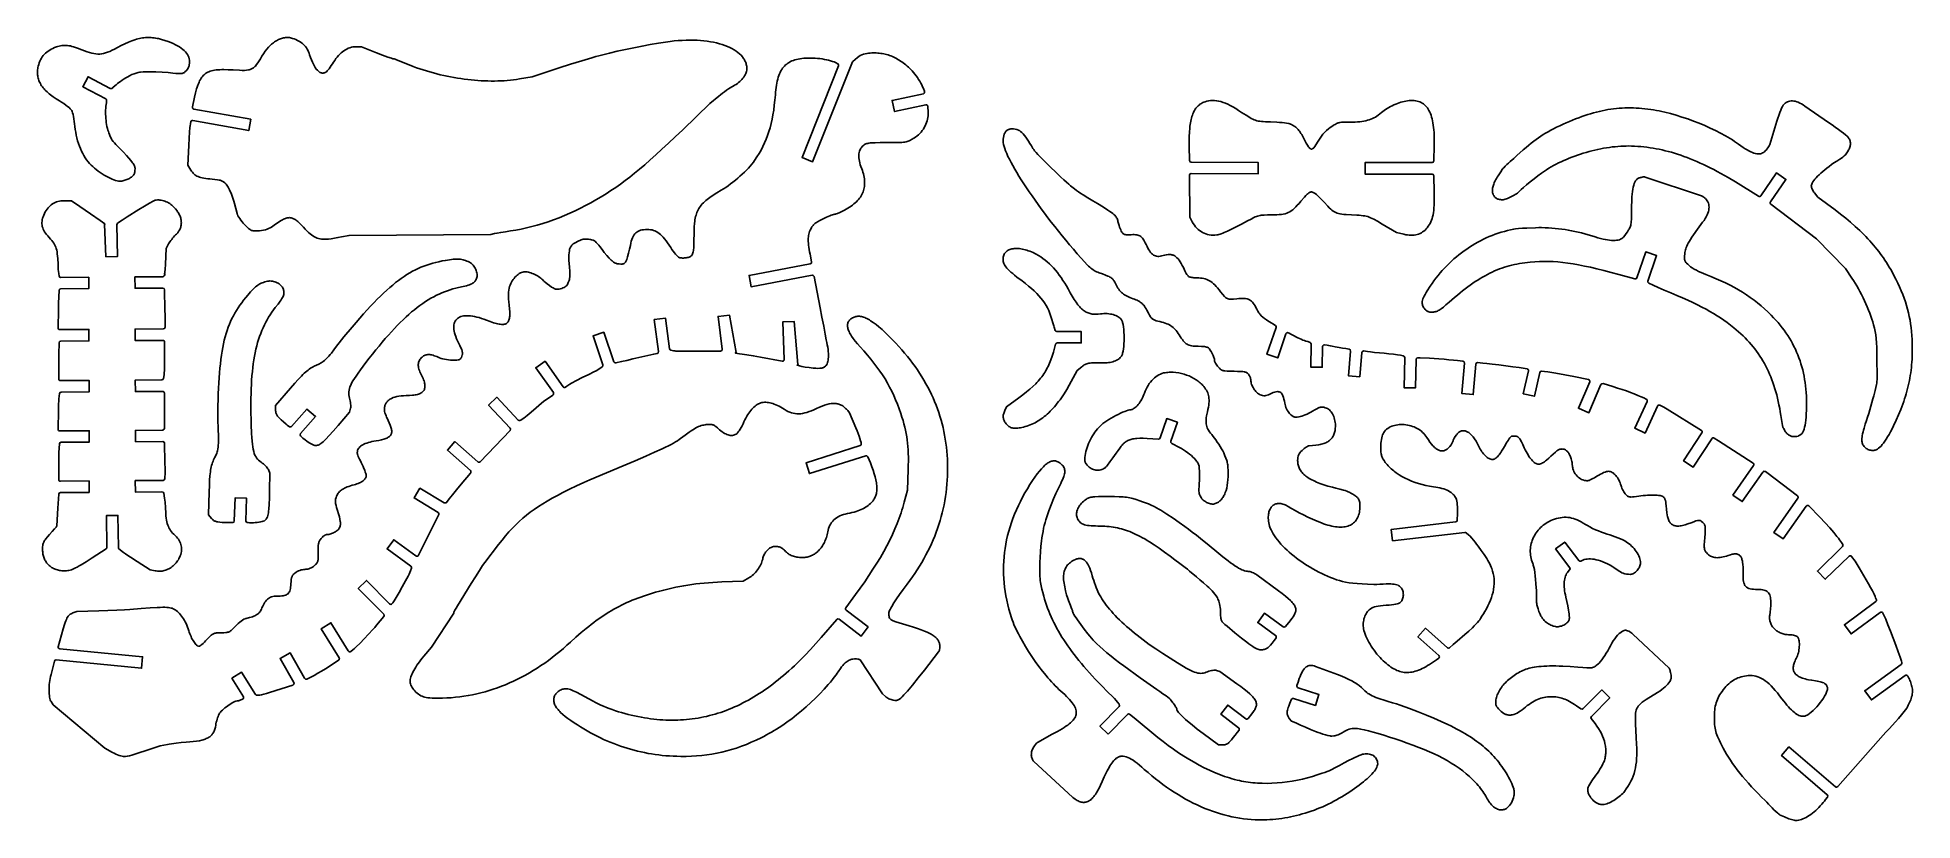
# Model space of a CAD drawing. Header units: millimetres. Extents: x 380 to 708, y 204 to 341.
import ezdxf

# ---------------------------------------------------------------- set-up
doc = ezdxf.new("R2010")
doc.units = ezdxf.units.MM

msp = doc.modelspace()

# ---------------------------------------------------------------- linework, layer by layer
at = {"flags": 128}
for points in [[(394.242751, 315.732292), (394.411852, 315.738475), (394.585037, 315.7566), (394.760978, 315.786031), (394.938345, 315.82613), (395.11581, 315.87626), (395.292044, 315.935784), (395.465719, 316.004066), (395.635506, 316.080468), (395.800076, 316.164353), (395.9581, 316.255085), (396.108251, 316.352026), (396.249198, 316.454539), (396.379614, 316.561989), (396.49817, 316.673737), (396.603537, 316.789146), (396.694386, 316.90758), (396.733517, 316.978782), (396.770182, 317.074149), (396.803568, 317.189525), (396.832861, 317.320752), (396.875912, 317.614135), (396.892823, 317.921044), (396.887378, 318.026647), (396.869391, 318.137207), (396.838103, 318.253816), (396.792753, 318.377566), (396.73258, 318.509546), (396.656824, 318.650849), (396.564725, 318.802566), (396.455521, 318.965788), (396.182761, 319.331112), (395.832458, 319.755552), (395.39853, 320.247837), (394.874893, 320.816697), (394.372284, 321.32423), (393.821049, 321.863818), (393.549088, 322.140918), (393.29124, 322.420373), (393.056263, 322.700299), (392.852912, 322.978807), (392.773133, 323.110543), (392.698214, 323.255556), (392.560034, 323.569681), (392.432534, 323.889716), (392.309876, 324.184195), (392.213784, 324.421844), (392.125409, 324.689062), (392.045058, 324.982172), (391.973036, 325.297497), (391.90965, 325.631359), (391.855204, 325.980083), (391.810006, 326.339991), (391.77436, 326.707405), (391.748574, 327.07865), (391.732951, 327.450047), (391.727798, 327.817921), (391.733422, 328.178593), (391.750127, 328.528387), (391.77822, 328.863626), (391.818006, 329.180633), (391.869792, 329.475731), (391.887515, 329.578344), (391.911862, 329.85263, 0.302407), (391.752814, 330.144603), (387.737983, 332.25869), (388.669827, 334.028342), (392.550569, 331.984861, 0.308439), (393.01357, 332.137575), (393.080814, 332.191032), (393.590568, 332.630997), (393.808468, 332.812243), (394.06617, 333.009639), (394.354142, 333.21684), (394.662853, 333.427502), (394.982772, 333.63528), (395.304366, 333.833829), (395.618104, 334.016806), (395.914455, 334.177865), (396.332679, 334.386515), (396.710759, 334.551016), (396.892594, 334.618241), (397.073811, 334.676264), (397.257551, 334.725698), (397.446952, 334.767154), (397.645153, 334.801245), (397.855295, 334.828582), (398.323959, 334.865443), (398.878058, 334.882632), (399.542708, 334.885045), (400.551639, 334.864947), (401.636224, 334.817857), (402.666239, 334.750806), (403.120087, 334.711991), (403.511458, 334.670821), (404.03401, 334.612678), (404.451733, 334.578082), (404.783732, 334.57001), (404.923556, 334.576852), (405.049114, 334.591443), (405.162793, 334.614154), (405.266982, 334.645358), (405.364069, 334.685427), (405.456443, 334.734735), (405.546491, 334.793652), (405.636601, 334.862552), (405.826563, 335.031789), (405.972854, 335.18515), (406.096953, 335.347517), (406.199686, 335.521123), (406.281883, 335.7082), (406.344372, 335.91098), (406.387982, 336.131696), (406.41354, 336.372579), (406.421875, 336.635862), (406.407679, 336.905962), (406.364993, 337.168929), (406.293675, 337.4249), (406.193578, 337.674011), (406.06456, 337.916402), (405.906475, 338.152207), (405.719179, 338.381566), (405.502528, 338.604616), (405.256377, 338.821492), (404.980582, 339.032334), (404.674998, 339.237277), (404.339482, 339.43646), (403.973888, 339.630019), (403.578073, 339.818092), (403.151891, 340.000816), (402.695199, 340.178328), (402.109208, 340.383878), (401.547552, 340.555672), (401.005857, 340.693193), (400.741129, 340.74894), (400.479751, 340.795925), (400.221177, 340.834084), (399.96486, 340.863352), (399.710253, 340.883664), (399.45681, 340.894957), (399.203985, 340.897166), (398.95123, 340.890225), (398.697999, 340.874071), (398.443745, 340.848639), (398.187922, 340.813865), (397.929983, 340.769684), (397.669382, 340.716031), (397.405571, 340.652842), (397.138004, 340.580052), (396.866134, 340.497598), (396.307301, 340.303435), (395.724697, 340.069838), (395.113951, 339.79629), (394.470687, 339.482275), (393.790535, 339.127277), (393.314734, 338.877215), (392.875257, 338.65886), (392.466764, 338.471892), (392.083914, 338.315988), (391.721368, 338.190826), (391.373787, 338.096085), (391.035829, 338.031443), (390.702156, 337.996579), (390.367427, 337.99117), (390.026303, 338.014896), (389.673444, 338.067433), (389.30351, 338.148461), (388.911161, 338.257657), (388.491058, 338.394701), (388.03786, 338.55927), (387.546228, 338.751042), (386.794969, 339.038646), (386.457031, 339.156332), (386.140819, 339.256981), (385.843779, 339.340873), (385.563361, 339.408289), (385.297011, 339.459508), (385.042178, 339.49481), (384.79631, 339.514477), (384.556855, 339.518787), (384.321261, 339.508021), (384.086975, 339.48246), (383.851446, 339.442384), (383.612122, 339.388072), (383.36645, 339.319804), (383.111878, 339.237862), (382.79628, 339.121124), (382.495948, 338.991565), (382.210964, 338.849272), (381.94141, 338.694329), (381.687365, 338.526824), (381.448911, 338.346843), (381.226129, 338.15447), (381.019101, 337.949792), (380.827908, 337.732895), (380.65263, 337.503864), (380.493349, 337.262786), (380.350146, 337.009746), (380.223101, 336.744831), (380.112298, 336.468126), (380.017815, 336.179717), (379.939735, 335.87969), (379.893389, 335.656969), (379.856873, 335.437386), (379.830251, 335.220833), (379.813589, 335.007205), (379.806951, 334.796396), (379.810402, 334.588299), (379.824005, 334.382809), (379.847826, 334.179819), (379.88193, 333.979223), (379.92638, 333.780916), (379.981242, 333.584791), (380.046579, 333.390742), (380.122458, 333.198663), (380.208941, 333.008449), (380.306094, 332.819992), (380.413982, 332.633187), (380.532669, 332.447928), (380.662219, 332.264109), (380.802697, 332.081624), (380.954168, 331.900366), (381.116697, 331.72023), (381.290347, 331.541109), (381.475184, 331.362898), (381.671272, 331.18549), (381.878675, 331.00878), (382.097459, 330.832661), (382.569426, 330.481772), (383.087689, 330.131976), (383.652765, 329.782424), (384.032326, 329.548936), (384.398549, 329.308454), (384.742553, 329.06786), (385.055455, 328.834039), (385.328372, 328.613874), (385.552422, 328.414248), (385.718722, 328.242045), (385.777441, 328.168379), (385.818391, 328.104149), (385.88477, 327.943027), (385.955661, 327.704258), (386.028873, 327.399393), (386.102212, 327.039983), (386.173486, 326.637579), (386.240501, 326.203732), (386.301066, 325.749993), (386.352987, 325.287913), (386.413755, 324.784831), (386.493412, 324.284633), (386.591231, 323.789052), (386.706483, 323.299821), (386.838439, 322.818672), (386.98637, 322.34734), (387.149548, 321.887555), (387.327244, 321.441051), (387.518729, 321.009561), (387.723276, 320.594819), (387.940154, 320.198555), (388.168637, 319.822504), (388.407995, 319.468398), (388.657499, 319.13797), (388.91642, 318.832954), (389.184031, 318.55508), (389.474163, 318.285178), (389.783805, 318.018789), (390.109522, 317.757832), (390.447875, 317.504224), (390.795429, 317.259884), (391.148746, 317.026729), (391.504389, 316.806677), (391.858921, 316.601646), (392.208906, 316.413553), (392.550905, 316.244317), (392.881483, 316.095856), (393.197202, 315.970087), (393.494625, 315.868928), (393.770316, 315.794298), (394.020837, 315.748113), (394.242751, 315.732292)], [(406.633882, 326.115452), (406.535261, 325.431291), (406.497763, 325.106042), (406.427796, 324.296807), (406.360917, 323.253686), (406.292783, 321.95), (406.125414, 318.510417), (406.670641, 317.643926), (406.797864, 317.453326), (406.930506, 317.278722), (407.070416, 317.119337), (407.219438, 316.974394), (407.37942, 316.843117), (407.552208, 316.724728), (407.739648, 316.61845), (407.943587, 316.523507), (408.165872, 316.439123), (408.408347, 316.364519), (408.672861, 316.298919), (408.961259, 316.241547), (409.275388, 316.191625), (409.617095, 316.148376), (409.988225, 316.111025), (410.390625, 316.078793), (410.892943, 316.037266), (411.306311, 315.98769), (411.646976, 315.924137), (411.795122, 315.885266), (411.931185, 315.840678), (412.057195, 315.78963), (412.175185, 315.731383), (412.287183, 315.665194), (412.395223, 315.590324), (412.607547, 315.411571), (412.828404, 315.189196), (412.949735, 315.045762), (413.073121, 314.872871), (413.198092, 314.671768), (413.324183, 314.443699), (413.450926, 314.189908), (413.577854, 313.911641), (413.704499, 313.610143), (413.830394, 313.286658), (413.955073, 312.942432), (414.078067, 312.57871), (414.19891, 312.196738), (414.317134, 311.797759), (414.543856, 310.953764), (414.754497, 310.056687), (414.777971, 309.971075), (414.812701, 309.875951), (414.913176, 309.661165), (415.050421, 309.420331), (415.218936, 309.161451), (415.413219, 308.892529), (415.627769, 308.621568), (415.857086, 308.35657), (416.095669, 308.105537), (416.479008, 307.726571), (416.788664, 307.441437), (416.924817, 307.330449), (417.053296, 307.238588), (417.177681, 307.164411), (417.301557, 307.106476), (417.428504, 307.063338), (417.562104, 307.033554), (417.70594, 307.01568), (417.863593, 307.008274), (418.23468, 307.019089), (418.704021, 307.054452), (419.064967, 307.093027), (419.401136, 307.147208), (419.714727, 307.217744), (420.00794, 307.305382), (420.282976, 307.41087), (420.542034, 307.534955), (420.787315, 307.678385), (421.021018, 307.841908), (421.500803, 308.199507), (421.938955, 308.508626), (422.340299, 308.769094), (422.70966, 308.980737), (422.883854, 309.068196), (423.051861, 309.143384), (423.214285, 309.20628), (423.371728, 309.256861), (423.524793, 309.295108), (423.674084, 309.320997), (423.820203, 309.334507), (423.963754, 309.335617), (424.105339, 309.324305), (424.245562, 309.30055), (424.385026, 309.26433), (424.524334, 309.215623), (424.664088, 309.154409), (424.804892, 309.080664), (424.947349, 308.994368), (425.092062, 308.8955), (425.239634, 308.784037), (425.390668, 308.659958), (425.705535, 308.373865), (426.041486, 308.03705), (426.403347, 307.649339), (426.711465, 307.317798), (427.003016, 307.018885), (427.280534, 306.751405), (427.546551, 306.514161), (427.8036, 306.305957), (428.054212, 306.125597), (428.300922, 305.971886), (428.54626, 305.843627), (428.792761, 305.739625), (429.042957, 305.658683), (429.299379, 305.599605), (429.564562, 305.561196), (429.841036, 305.54226), (430.131336, 305.5416), (430.437994, 305.55802), (430.763542, 305.590326), (431.228995, 305.653705), (431.81176, 305.745045), (432.437416, 305.852126), (433.031545, 305.962729), (434.373506, 306.225252), (459.20625, 306.406331), (459.867708, 306.553867), (460.291558, 306.635347), (460.956634, 306.748138), (461.771778, 306.877337), (462.645833, 307.00804), (463.564661, 307.154964), (464.494442, 307.330827), (465.433272, 307.534935), (466.379246, 307.766596), (467.330458, 308.025119), (468.285005, 308.309809), (469.240981, 308.619975), (470.196481, 308.954923), (471.149601, 309.313962), (472.098437, 309.696399), (473.041082, 310.10154), (473.975632, 310.528694), (474.900183, 310.977168), (475.81283, 311.446269), (476.711668, 311.935305), (477.594792, 312.443583), (478.509198, 312.992936), (479.387769, 313.538621), (480.239224, 314.087689), (481.072284, 314.647186), (481.895668, 315.224162), (482.718098, 315.825665), (483.548293, 316.458744), (484.394973, 317.130445), (485.26686, 317.847819), (486.172672, 318.617913), (487.121131, 319.447776), (488.120957, 320.344457), (489.18087, 321.315002), (490.30959, 322.366462), (491.515838, 323.505884), (492.808333, 324.740317), (497.570833, 329.309835), (499.110986, 330.595068), (499.440908, 330.863722), (499.788398, 331.134607), (500.143012, 331.400345), (500.494306, 331.653561), (500.831834, 331.886876), (501.145155, 332.092915), (501.423822, 332.264299), (501.657391, 332.393653), (501.907308, 332.529839), (502.148869, 332.678621), (502.381002, 332.838681), (502.602635, 333.008697), (502.812696, 333.187349), (503.010114, 333.373316), (503.193817, 333.56528), (503.362734, 333.761918), (503.515791, 333.961911), (503.651919, 334.163939), (503.770044, 334.366682), (503.869095, 334.568818), (503.948, 334.769028), (504.005688, 334.965992), (504.041087, 335.158388), (504.053125, 335.344898), (504.048879, 335.51662), (504.036204, 335.685998), (504.015192, 335.852999), (503.985934, 336.01759), (503.948524, 336.179736), (503.903053, 336.339405), (503.849614, 336.496562), (503.7883, 336.651175), (503.719202, 336.80321), (503.642413, 336.952633), (503.558026, 337.099411), (503.466132, 337.24351), (503.366824, 337.384897), (503.260194, 337.523539), (503.025338, 337.79245), (502.762302, 338.049977), (502.471826, 338.295852), (502.154648, 338.529805), (501.811506, 338.75157), (501.443138, 338.960879), (501.050285, 339.157462), (500.633683, 339.341053), (500.194072, 339.511383), (499.732191, 339.668184), (499.248777, 339.811188), (498.744569, 339.940128), (498.220306, 340.054735), (497.676727, 340.154741), (497.11457, 340.239878), (496.534573, 340.309878), (495.937476, 340.364474), (495.324016, 340.403396), (494.694932, 340.426378), (494.050964, 340.433151), (493.392849, 340.423448), (492.721325, 340.396999), (492.037133, 340.353537), (491.341009, 340.292795), (490.633693, 340.214503), (489.770811, 340.091512), (488.552056, 339.89491), (487.139476, 339.651778), (485.695116, 339.389197), (481.329491, 338.49309), (479.993279, 338.148989), (478.123958, 337.683777), (477.575809, 337.540832), (476.878119, 337.34529), (475.148485, 336.831322), (473.163799, 336.211684), (471.1528, 335.55619), (466.4306, 333.980061), (464.226163, 333.62706), (463.699561, 333.548257), (463.16605, 333.479332), (462.625959, 333.420246), (462.079618, 333.370962), (461.527354, 333.331439), (460.969498, 333.30164), (460.406378, 333.281526), (459.838324, 333.271058), (459.265664, 333.270199), (458.688727, 333.278908), (458.107843, 333.297148), (457.523341, 333.324881), (456.935549, 333.362067), (456.344797, 333.408668), (455.751414, 333.464645), (455.155729, 333.52996), (454.558071, 333.604574), (453.958769, 333.688449), (453.358153, 333.781545), (452.75655, 333.883826), (452.154291, 333.995251), (451.551704, 334.115782), (450.949118, 334.245381), (450.346863, 334.384009), (449.745268, 334.531627), (449.144661, 334.688198), (448.545371, 334.853681), (447.947729, 335.02804), (447.352062, 335.211234), (446.758701, 335.403227), (446.167973, 335.603978), (445.580208, 335.813449), (442.871819, 336.898672), (442.671952, 337.001516), (442.467384, 337.085736), (442.282124, 337.142642), (442.204235, 337.158136), (442.140177, 337.163542), (442.031002, 337.185142), (441.823811, 337.247051), (441.163645, 337.474427), (440.256218, 337.810944), (439.198068, 338.221875), (436.528172, 339.280208), (435.60011, 339.280208), (435.325025, 339.268823), (435.051469, 339.23489), (434.779931, 339.178746), (434.510903, 339.100726), (434.244874, 339.001166), (433.982335, 338.880403), (433.723777, 338.738771), (433.46969, 338.576607), (433.220565, 338.394246), (432.976891, 338.192024), (432.73916, 337.970277), (432.507862, 337.729341), (432.283487, 337.469552), (432.066526, 337.191245), (431.85747, 336.894756), (431.656808, 336.580422), (431.462049, 336.269072), (431.263882, 335.969392), (431.067822, 335.688598), (430.879384, 335.433909), (430.704085, 335.212543), (430.547438, 335.031718), (430.414959, 334.898653), (430.312163, 334.820565), (430.215272, 334.77095), (430.118829, 334.730794), (430.022842, 334.70009), (429.927318, 334.67883), (429.832263, 334.667006), (429.737685, 334.664612), (429.64359, 334.67164), (429.549987, 334.688082), (429.45688, 334.71393), (429.364279, 334.749178), (429.272189, 334.793817), (429.180617, 334.84784), (429.089571, 334.91124), (428.999057, 334.984009), (428.819655, 335.157624), (428.642466, 335.368625), (428.467547, 335.616951), (428.294952, 335.902543), (428.124739, 336.22534), (427.956962, 336.585283), (427.791677, 336.98231), (427.628941, 337.416363), (427.468809, 337.88738), (427.37417, 338.157973), (427.270534, 338.41305), (427.157164, 338.653313), (427.033321, 338.879464), (426.898267, 339.092207), (426.751263, 339.292242), (426.591572, 339.480272), (426.418455, 339.657), (426.231174, 339.823128), (426.028991, 339.979358), (425.811167, 340.126393), (425.576965, 340.264934), (425.325645, 340.395684), (425.056471, 340.519346), (424.768703, 340.636621), (424.461603, 340.748213), (424.295278, 340.799517), (424.126763, 340.839954), (423.956268, 340.869648), (423.784006, 340.888722), (423.610188, 340.8973), (423.435025, 340.895506), (423.258728, 340.883464), (423.08151, 340.861296), (422.903582, 340.829128), (422.725156, 340.787082), (422.546442, 340.735282), (422.367652, 340.673852), (422.188998, 340.602915), (422.010692, 340.522596), (421.832944, 340.433018), (421.655966, 340.334305), (421.479971, 340.22658), (421.305168, 340.109967), (421.131771, 339.984589), (420.959989, 339.850572), (420.790035, 339.708037), (420.622121, 339.557109), (420.456457, 339.397912), (420.293256, 339.230569), (419.975086, 338.87194), (419.669303, 338.482213), (419.377598, 338.062377), (419.101665, 337.613421), (418.842991, 337.170228), (418.606499, 336.780263), (418.385803, 336.440481), (418.174518, 336.147841), (417.966259, 335.899298), (417.861268, 335.790612), (417.754639, 335.69181), (417.645574, 335.602511), (417.533275, 335.522335), (417.416943, 335.4509), (417.29578, 335.387828), (417.168988, 335.332737), (417.035769, 335.285248), (416.895325, 335.244979), (416.746857, 335.211551), (416.422659, 335.163694), (416.056789, 335.138635), (415.642862, 335.133331), (415.174493, 335.144738), (414.048887, 335.205515), (413.192469, 335.25017), (412.420163, 335.267551), (412.063804, 335.264774), (411.726377, 335.253692), (411.407181, 335.233809), (411.105518, 335.20463), (410.820688, 335.165658), (410.551993, 335.116398), (410.298733, 335.056355), (410.06021, 334.985033), (409.835723, 334.901937), (409.624574, 334.80657), (409.426064, 334.698438), (409.239494, 334.577044), (409.064164, 334.441894), (408.899375, 334.29249), (408.744429, 334.128339), (408.598626, 333.948944), (408.461267, 333.75381), (408.331653, 333.542441), (408.209085, 333.314341), (408.092864, 333.069015), (407.98229, 332.805968), (407.876665, 332.524703), (407.775289, 332.224725), (407.677463, 331.905539), (407.489666, 331.207559), (407.30768, 330.426798), (406.933863, 328.725569, 0.425376), (407.173655, 328.365942), (417.147124, 326.568224), (416.792342, 324.599944), (406.98403, 326.367892, 0.424553), (406.633882, 326.115452)], [(395.023019, 214.926042), (395.222367, 214.945194), (395.517394, 215.000086), (395.893846, 215.086869), (396.337466, 215.201693), (396.834, 215.340709), (397.369193, 215.50007), (397.928789, 215.675926), (398.498535, 215.864428), (401.2625, 216.802813), (402.585417, 217.063118), (402.890275, 217.117724), (403.250289, 217.173146), (404.082642, 217.280301), (404.976189, 217.372319), (405.824642, 217.436933), (406.490487, 217.483729), (407.099427, 217.542716), (407.653918, 217.615312), (408.156417, 217.70294), (408.609381, 217.807019), (408.818055, 217.865672), (409.015267, 217.92897), (409.201323, 217.997091), (409.37653, 218.070213), (409.541197, 218.148512), (409.695628, 218.232168), (409.840133, 218.321357), (409.975018, 218.416257), (410.10059, 218.517045), (410.217156, 218.623899), (410.325023, 218.736996), (410.424498, 218.856515), (410.515889, 218.982632), (410.599502, 219.115525), (410.675644, 219.255372), (410.744624, 219.402351), (410.806746, 219.556638), (410.86232, 219.718411), (410.911652, 219.887849), (410.955048, 220.065127), (411.025264, 220.44392), (411.068409, 220.69113), (411.124401, 220.952194), (411.190888, 221.219223), (411.265519, 221.484326), (411.345944, 221.739612), (411.429811, 221.977191), (411.514769, 222.189174), (411.598467, 222.367669), (411.695628, 222.525402), (411.829228, 222.697113), (411.994585, 222.879484), (412.187019, 223.069195), (412.401847, 223.26293), (412.634388, 223.45737), (412.879961, 223.649197), (413.133884, 223.835094), (413.391477, 224.011742), (413.648057, 224.175823), (413.898943, 224.324019), (414.139454, 224.453012), (414.364908, 224.559485), (414.570625, 224.640119), (414.751922, 224.691596), (414.83195, 224.705364), (414.904118, 224.710598), (414.995939, 224.718358), (415.098937, 224.738646), (415.209619, 224.770086), (415.32449, 224.8113), (415.728058, 224.984547, 0.458268), (415.864918, 225.417928), (413.862808, 228.657702), (415.564152, 229.709096), (417.978165, 225.802787, 0.276106), (418.25145, 225.661041), (418.598291, 225.681986), (418.740782, 225.699375), (419.065026, 225.761895), (419.449214, 225.860227), (419.902462, 225.992961), (420.433884, 226.158684), (424.532639, 227.463959, 0.476952), (424.7023, 227.89827), (422.293191, 232.128738), (424.031145, 233.118444), (426.583417, 228.636576, 0.385144), (426.965727, 228.510789), (427.224421, 228.62551), (427.689864, 228.859767), (428.25085, 229.161276), (428.87966, 229.514777), (429.548573, 229.905009), (430.229871, 230.316713), (430.895833, 230.734628), (432.541278, 231.802941, 0.406724), (432.633637, 232.21142), (429.499297, 237.321218), (431.204123, 238.366956), (434.228447, 233.436514, 0.45379), (434.673606, 233.360749), (435.026386, 233.648031), (435.302015, 233.887069), (435.608683, 234.16509), (436.293644, 234.817082), (437.038285, 235.562006), (437.799623, 236.357862), (438.534675, 237.16265), (438.878911, 237.555268), (439.200457, 237.934369), (440.465242, 239.454162, 0.385929), (440.448091, 239.856877), (435.99067, 244.369919), (437.413624, 245.775337), (441.456302, 241.682214, 0.426434), (441.889241, 241.688523), (441.917717, 241.719087), (442.017912, 241.849206), (442.249053, 242.189521), (442.622016, 242.790974), (443.127447, 243.657836), (443.69902, 244.674134), (444.270408, 245.723896), (444.706908, 246.548604), (444.877689, 246.886689), (445.016471, 247.182371), (445.122989, 247.440982), (445.287256, 247.944683, 0.32479), (445.178753, 248.280128), (441.031655, 251.303029), (442.209739, 252.919235), (446.090848, 250.090218, 0.464725), (446.536304, 250.199318), (450.070587, 257.323072, 0.390913), (449.956277, 257.7136), (445.7612, 260.232507), (446.79075, 261.947157), (451.058593, 259.384558, 0.382521), (451.523721, 259.554711), (451.449289, 259.452243), (451.922771, 260.079471), (452.488276, 260.786474), (453.212695, 261.672181), (454.01659, 262.638507), (455.661433, 264.598947, 0.405015), (455.63158, 265.015406), (451.586995, 268.631996), (452.920125, 270.12289), (456.906939, 266.557957, 0.404508), (457.323772, 266.574299), (462.580099, 272.073292, 0.398194), (462.582138, 272.485724), (458.813665, 276.507015), (460.273009, 277.874609), (464.010097, 273.886809, 0.360919), (464.579871, 273.959879), (464.524901, 273.930662), (465.006617, 274.231988), (465.271645, 274.428737), (465.570312, 274.670676), (466.291683, 275.288779), (468.466667, 277.173887), (469.458854, 277.835124), (470.08091, 278.259368, 0.41857), (470.157188, 278.679909), (467.085717, 283.042892), (468.721115, 284.194186), (471.869466, 279.721993, 0.402603), (472.277572, 279.6427), (472.545515, 279.815804), (472.850032, 280.026174), (473.058925, 280.161783), (473.362147, 280.340049), (474.194047, 280.794142), (475.230661, 281.327636), (476.35692, 281.87971), (477.261879, 282.317643), (477.625181, 282.504594), (477.932959, 282.677722), (478.720243, 283.186576, 0.344404), (478.841235, 283.535665), (477.102213, 288.617302), (478.994477, 289.264866), (480.764642, 284.092223, 0.382353), (481.113872, 283.896571), (482.093643, 284.115392), (483.018913, 284.333535), (484.077083, 284.592145), (487.746811, 285.427621), (488.326054, 285.532587, 0.400995), (488.569875, 285.867837), (487.814209, 291.476534), (489.796299, 291.743584), (490.520341, 286.369615, 0.313663), (490.751865, 286.116975), (491.21744, 286.012327), (491.407787, 285.982155), (491.619402, 285.959245), (492.111626, 285.931766), (492.704491, 285.922995), (493.408379, 285.926037), (499.431656, 285.973182, 0.448704), (499.727, 286.310317), (499.01399, 292.02475), (500.998602, 292.272376), (502.162691, 285.703063), (502.075916, 285.721933, 0.333241), (502.047174, 285.612355), (502.728792, 285.502361), (503.222026, 285.44108), (504.037741, 285.326955), (505.155399, 285.144831), (506.427812, 284.919785), (510.241028, 284.196177, 0.481977), (510.59674, 284.502365), (510.346303, 291.060076), (512.344847, 291.1364), (512.948895, 283.59806), (513.036403, 283.568866, 0.330252), (512.849135, 283.508018), (513.675989, 283.290953), (513.948709, 283.230972), (514.255756, 283.172763), (514.934085, 283.068512), (515.286, 283.025893), (515.6335, 282.991896), (516.099139, 282.957155), (516.486493, 282.940702), (516.807163, 282.944307), (517.072752, 282.969743), (517.188516, 282.991202), (517.29486, 283.018782), (517.393235, 283.052706), (517.485089, 283.093194), (517.571874, 283.140469), (517.655039, 283.194752), (517.816313, 283.325227), (517.928765, 283.444365), (518.027456, 283.585841), (518.112389, 283.749735), (518.183567, 283.936126), (518.240991, 284.145094), (518.284664, 284.376717), (518.31459, 284.631075), (518.33077, 284.908248), (518.333207, 285.208314), (518.321904, 285.531353), (518.296863, 285.877444), (518.258087, 286.246666), (518.205578, 286.6391), (518.139339, 287.054823), (518.059373, 287.493916), (517.965681, 287.956458), (517.768883, 288.928617), (517.503426, 290.300254), (517.20409, 291.889056), (516.90566, 293.512708), (515.809381, 299.022935, 0.411417), (515.459424, 299.259176), (504.79749, 297.243678), (504.425996, 299.208874), (515.157165, 301.237459, 0.422253), (515.394584, 301.596009), (515.107326, 302.916496), (515.021832, 303.356346), (514.950062, 303.766596), (514.891943, 304.149277), (514.847402, 304.506422), (514.816365, 304.840062), (514.798759, 305.152229), (514.794511, 305.444954), (514.803546, 305.720269), (514.825792, 305.980206), (514.861175, 306.226796), (514.909622, 306.462071), (514.971059, 306.688063), (515.045413, 306.906803), (515.132611, 307.120323), (515.28871, 307.447892), (515.368492, 307.593331), (515.451581, 307.728492), (515.539589, 307.854839), (515.634129, 307.973837), (515.736815, 308.086948), (515.849261, 308.195638), (515.973078, 308.301369), (516.10988, 308.405607), (516.261282, 308.509816), (516.428894, 308.615458), (516.819207, 308.836903), (517.293725, 309.081654), (517.967313, 309.403851), (518.573779, 309.667703), (518.831069, 309.769241), (519.046653, 309.845982), (519.212222, 309.894522), (519.319467, 309.911458), (519.415555, 309.922876), (519.549147, 309.955598), (519.714177, 310.00733), (519.904578, 310.075778), (520.337227, 310.253646), (520.798561, 310.470846), (521.12714, 310.641096), (521.440881, 310.814436), (521.739826, 310.99096), (522.024017, 311.170759), (522.293496, 311.353928), (522.548305, 311.540559), (522.788486, 311.730744), (523.01408, 311.924578), (523.22513, 312.122151), (523.421678, 312.323558), (523.603766, 312.528891), (523.771435, 312.738243), (523.924728, 312.951707), (524.063687, 313.169375), (524.188353, 313.391341), (524.298768, 313.617698), (524.394975, 313.848538), (524.477016, 314.083954), (524.544932, 314.324038), (524.598765, 314.568885), (524.638557, 314.818587), (524.664351, 315.073235), (524.676188, 315.332925), (524.67411, 315.597747), (524.65816, 315.867796), (524.628378, 316.143163), (524.584808, 316.423943), (524.527491, 316.710227), (524.456469, 317.002108), (524.371783, 317.29968), (524.273477, 317.603035), (524.161592, 317.912266), (524.031861, 318.268943), (523.920611, 318.608117), (523.827864, 318.930359), (523.753642, 319.236238), (523.697969, 319.526323), (523.660866, 319.801184), (523.642355, 320.06139), (523.64246, 320.307511), (523.661203, 320.540115), (523.698606, 320.759773), (523.754691, 320.967054), (523.829481, 321.162527), (523.922999, 321.346763), (524.035266, 321.520329), (524.166306, 321.683796), (524.31614, 321.837734), (524.546296, 322.041039), (524.658388, 322.124229), (524.775544, 322.196193), (524.903055, 322.25774), (525.046214, 322.309682), (525.210311, 322.352829), (525.400637, 322.387993), (525.622486, 322.415983), (525.881147, 322.43761), (526.530073, 322.465021), (527.389748, 322.476711), (528.502502, 322.479167), (529.641357, 322.481402), (530.520856, 322.493947), (530.87985, 322.506821), (531.193809, 322.525555), (531.469335, 322.551244), (531.713027, 322.584982), (531.931489, 322.627864), (532.131321, 322.680984), (532.319124, 322.745437), (532.5015, 322.822317), (532.68505, 322.912718), (532.876376, 323.017734), (533.308758, 323.275993), (533.588726, 323.459285), (533.854899, 323.658082), (534.106689, 323.871382), (534.343507, 324.098187), (534.564764, 324.337497), (534.769871, 324.588313), (534.958238, 324.849636), (535.129278, 325.120464), (535.282402, 325.399801), (535.417019, 325.686644), (535.532542, 325.979996), (535.628382, 326.278857), (535.703948, 326.582227), (535.758654, 326.889106), (535.791909, 327.198496), (535.803125, 327.509396), (535.80013, 327.793613), (535.75441, 328.81292, 0.464299), (535.391366, 329.092713), (529.910067, 327.908632), (529.487765, 329.863538), (534.963526, 331.046424, 0.463378), (535.124597, 331.587527), (535.164118, 331.467316), (534.96464, 331.990757), (534.835025, 332.277752), (534.683676, 332.581207), (534.51296, 332.896573), (534.325246, 333.2193), (534.122902, 333.544838), (533.908296, 333.868636), (533.683796, 334.186145), (533.45177, 334.492815), (533.214586, 334.784095), (532.974613, 335.055436), (532.762121, 335.279439), (532.546948, 335.495339), (532.329144, 335.703114), (532.108761, 335.902746), (531.88585, 336.094213), (531.660463, 336.277497), (531.43265, 336.452577), (531.202464, 336.619433), (530.969956, 336.778047), (530.735176, 336.928396), (530.498177, 337.070463), (530.25901, 337.204226), (530.017725, 337.329667), (529.774376, 337.446764), (529.529012, 337.555499), (529.281685, 337.655851), (529.032447, 337.7478), (528.781349, 337.831327), (528.528442, 337.906412), (528.273777, 337.973034), (528.017407, 338.031174), (527.759383, 338.080812), (527.499755, 338.121928), (527.238575, 338.154502), (526.975895, 338.178515), (526.711765, 338.193946), (526.446238, 338.200775), (526.179364, 338.198983), (525.911196, 338.18855), (525.641784, 338.169455), (525.371179, 338.14168), (525.099434, 338.105203), (524.777322, 338.045768), (524.473158, 337.965629), (524.185235, 337.862833), (523.911849, 337.735427), (523.651294, 337.581458), (523.401864, 337.398973), (522.63577, 336.719243, 0.116605), (522.556359, 336.606321), (515.564783, 319.139043), (513.708001, 319.882251), (520.123399, 335.910046, 0.387331), (519.981652, 336.288537), (519.569007, 336.499906), (519.310093, 336.610683), (519.020761, 336.716037), (518.704243, 336.815157), (518.363773, 336.907229), (518.002583, 336.991442), (517.623905, 337.066985), (517.230972, 337.133043), (516.827017, 337.188806), (516.415272, 337.233461), (515.99897, 337.266197), (515.581343, 337.2862), (515.165625, 337.292659), (514.77354, 337.287525), (514.397532, 337.273032), (514.037288, 337.248851), (513.692494, 337.214652), (513.362835, 337.170105), (513.048, 337.11488), (512.747673, 337.048647), (512.46154, 336.971077), (512.189288, 336.881839), (511.930604, 336.780604), (511.685172, 336.667041), (511.45268, 336.540822), (511.232814, 336.401616), (511.025259, 336.249093), (510.829703, 336.082923), (510.64583, 335.902777), (510.473328, 335.708324), (510.311883, 335.499235), (510.16118, 335.27518), (510.020906, 335.035829), (509.890747, 334.780852), (509.770389, 334.50992), (509.659519, 334.222702), (509.557823, 333.918869), (509.464986, 333.59809), (509.380695, 333.260036), (509.304637, 332.904377), (509.236497, 332.530784), (509.175961, 332.138925), (509.122716, 331.728472), (509.076448, 331.299095), (509.036844, 330.850463), (508.953814, 329.915688), (508.856023, 329.023619), (508.742536, 328.171293), (508.612418, 327.355744), (508.464735, 326.574008), (508.298551, 325.823121), (508.112932, 325.100117), (507.906943, 324.402032), (507.679649, 323.725902), (507.430117, 323.068761), (507.15741, 322.427646), (506.860594, 321.799591), (506.538735, 321.181632), (506.190898, 320.570804), (505.816148, 319.964143), (505.41355, 319.358683), (505.180991, 319.037545), (504.917513, 318.704171), (504.625892, 318.361029), (504.308901, 318.010586), (503.969317, 317.655309), (503.609913, 317.297665), (503.233465, 316.940121), (502.842748, 316.585143), (502.440536, 316.235199), (502.029605, 315.892755), (501.612729, 315.560279), (501.192683, 315.240237), (500.772243, 314.935096), (500.354182, 314.647323), (499.941276, 314.379385), (499.5363, 314.133749), (498.810278, 313.700483), (498.160395, 313.290234), (497.582608, 312.896204), (497.319488, 312.703146), (497.072875, 312.511593), (496.842265, 312.320695), (496.627153, 312.129602), (496.427033, 311.937465), (496.241399, 311.743433), (496.069747, 311.546657), (495.911571, 311.346286), (495.766365, 311.141472), (495.633625, 310.931363), (495.512845, 310.715111), (495.40352, 310.491865), (495.305143, 310.260775), (495.217211, 310.020992), (495.139218, 309.771665), (495.070657, 309.511946), (495.011025, 309.240983), (494.959815, 308.957927), (494.916522, 308.661929), (494.880642, 308.352138), (494.829095, 307.687778), (494.801131, 306.95805), (494.792708, 306.156153), (494.769179, 305.762038), (494.765129, 305.33787), (494.768249, 304.895429), (494.766227, 304.446492), (494.746752, 304.00284), (494.726622, 303.786676), (494.697513, 303.57625), (494.657885, 303.373035), (494.606199, 303.178503), (494.540917, 302.994126), (494.460499, 302.821376), (494.392651, 302.722043), (494.302294, 302.633282), (494.192187, 302.554821), (494.065088, 302.486386), (493.923757, 302.427705), (493.770951, 302.378506), (493.609431, 302.338515), (493.441954, 302.307461), (493.27128, 302.28507), (493.100168, 302.27107), (492.931375, 302.265188), (492.767661, 302.267153), (492.611785, 302.27669), (492.466506, 302.293528), (492.334582, 302.317393), (492.218772, 302.348014), (492.163053, 302.37227), (492.0986, 302.412007), (491.946584, 302.534348), (491.768904, 302.707879), (491.571741, 302.925445), (491.361275, 303.179887), (491.143687, 303.46405), (490.925157, 303.770777), (490.711867, 304.092911), (490.431274, 304.523731), (490.161323, 304.917746), (489.9004, 305.276199), (489.646893, 305.600332), (489.39919, 305.89139), (489.155676, 306.150616), (488.91474, 306.379252), (488.674768, 306.578543), (488.434148, 306.749732), (488.191267, 306.894061), (487.944511, 307.012775), (487.692269, 307.107117), (487.432927, 307.178329), (487.164872, 307.227656), (486.886491, 307.25634), (486.596173, 307.265625), (486.266367, 307.25725), (485.960906, 307.231465), (485.678739, 307.187278), (485.418817, 307.1237), (485.18009, 307.039738), (484.961508, 306.934403), (484.762021, 306.806703), (484.58058, 306.655647), (484.416134, 306.480245), (484.267633, 306.279506), (484.134029, 306.052439), (484.01427, 305.798053), (483.907308, 305.515356), (483.812092, 305.203359), (483.727573, 304.861071), (483.6527, 304.4875), (483.512479, 303.801961), (483.342771, 303.108925), (483.164978, 302.489236), (483.079737, 302.23216), (483.0005, 302.023735), (482.883924, 301.757958), (482.775517, 301.553272), (482.720803, 301.471729), (482.663843, 301.402927), (482.603207, 301.346022), (482.537467, 301.30017), (482.465193, 301.264527), (482.384956, 301.238249), (482.295325, 301.220493), (482.194873, 301.210413), (481.955785, 301.209909), (481.656257, 301.229985), (481.501685, 301.245964), (481.357154, 301.268094), (481.220308, 301.298219), (481.088795, 301.338183), (480.960261, 301.38983), (480.832353, 301.455004), (480.702717, 301.535549), (480.569, 301.633309), (480.428847, 301.750128), (480.279906, 301.88785), (479.946245, 302.233379), (479.549188, 302.684648), (479.069908, 303.256408), (478.69741, 303.738464), (478.304296, 304.266504), (478.100498, 304.527438), (477.892136, 304.775472), (477.679404, 305.002476), (477.4625, 305.200316), (477.409311, 305.237264), (477.333487, 305.279043), (477.122091, 305.370343), (476.844618, 305.460726), (476.686199, 305.501359), (476.517377, 305.536703), (476.340188, 305.565073), (476.156673, 305.584783), (475.96887, 305.594146), (475.778816, 305.591475), (475.58855, 305.575086), (475.400111, 305.54329), (475.215538, 305.494403), (475.036867, 305.426737), (474.37541, 305.131438), (474.099422, 304.998839), (473.857402, 304.868283), (473.647454, 304.73378), (473.467685, 304.589336), (473.388525, 304.511514), (473.316199, 304.42896), (473.25047, 304.340925), (473.191102, 304.246659), (473.137858, 304.145414), (473.0905, 304.036441), (473.048792, 303.918991), (473.012497, 303.792314), (472.9552, 303.508286), (472.916713, 303.178364), (472.895142, 302.796556), (472.888592, 302.35687), (472.895169, 301.853314), (472.912978, 301.279895), (472.956528, 300.650005), (473.015286, 299.970395), (473.037254, 299.627933), (473.047288, 299.292228), (473.040141, 298.969674), (473.010569, 298.666667), (472.969098, 298.490773), (472.904297, 298.306013), (472.767974, 297.952596), (472.696866, 297.780013), (472.605285, 297.620761), (472.493115, 297.47474), (472.360241, 297.341847), (472.206546, 297.221981), (472.031915, 297.115039), (471.836233, 297.020919), (471.619383, 296.939521), (471.350278, 296.857141), (471.118487, 296.803684), (470.911971, 296.780786), (470.81443, 296.781309), (470.718693, 296.790087), (470.623256, 296.807323), (470.526615, 296.833223), (470.323699, 296.911833), (470.097908, 297.027556), (469.837203, 297.182028), (469.456616, 297.436937), (469.068068, 297.730693), (468.717102, 298.026961), (468.569943, 298.164681), (468.449259, 298.289404), (468.305166, 298.437184), (468.142331, 298.583563), (467.963082, 298.727419), (467.769745, 298.867628), (467.564647, 299.003069), (467.350115, 299.13262), (467.128477, 299.255159), (466.90206, 299.369563), (466.673189, 299.47471), (466.444194, 299.569478), (466.217399, 299.652746), (465.995134, 299.72339), (465.779723, 299.780289), (465.573496, 299.82232), (465.378778, 299.848362), (465.197897, 299.857292), (465.001312, 299.843573), (464.80141, 299.803381), (464.599702, 299.738164), (464.397697, 299.64937), (464.196907, 299.538446), (463.998842, 299.406841), (463.805012, 299.256002), (463.616927, 299.087376), (463.436099, 298.902412), (463.264038, 298.702557), (463.102254, 298.489258), (462.952258, 298.263965), (462.815559, 298.028124), (462.69367, 297.783183), (462.5881, 297.53059), (462.500359, 297.271793), (462.419903, 296.965094), (462.360008, 296.645852), (462.320484, 296.306159), (462.301137, 295.938104), (462.301777, 295.533778), (462.322212, 295.085271), (462.36225, 294.584674), (462.4217, 294.024077), (462.485406, 293.389823), (462.518871, 292.825653), (462.523502, 292.569342), (462.519658, 292.329944), (462.507035, 292.107254), (462.485328, 291.901071), (462.454232, 291.711192), (462.413444, 291.537413), (462.362657, 291.379531), (462.301567, 291.237344), (462.229871, 291.110649), (462.147262, 290.999242), (462.053436, 290.902921), (461.948088, 290.821483), (461.830914, 290.754725), (461.70161, 290.702444), (461.559869, 290.664437), (461.405388, 290.640501), (461.237862, 290.630433), (461.056985, 290.634031), (460.862455, 290.65109), (460.653965, 290.681409), (460.43121, 290.724785), (460.193887, 290.781013), (459.941691, 290.849893), (459.674316, 290.931219), (459.092813, 291.130404), (458.446941, 291.376944), (457.99689, 291.548069), (457.563058, 291.697681), (457.145742, 291.826024), (456.745237, 291.933338), (456.361839, 292.019866), (455.995845, 292.08585), (455.647551, 292.131532), (455.317254, 292.157154), (455.005248, 292.162958), (454.711831, 292.149185), (454.437299, 292.116079), (454.181947, 292.06388), (453.946072, 291.992831), (453.729971, 291.903173), (453.533939, 291.79515), (453.358272, 291.669002), (453.203268, 291.524973), (453.069221, 291.363303), (452.956428, 291.184234), (452.865185, 290.98801), (452.795789, 290.774871), (452.748535, 290.54506), (452.72372, 290.298819), (452.72164, 290.03639), (452.742591, 289.758014), (452.78687, 289.463934), (452.854772, 289.154392), (452.946594, 288.82963), (453.062631, 288.489889), (453.203181, 288.135412), (453.368538, 287.766441), (453.559, 287.383217), (453.788057, 286.93188), (453.966448, 286.551339), (454.09724, 286.229524), (454.183501, 285.954368), (454.21089, 285.830515), (454.228297, 285.713801), (454.236104, 285.602717), (454.234694, 285.495755), (454.224452, 285.391406), (454.205761, 285.288161), (454.144564, 285.078951), (454.060419, 284.864694), (454.016775, 284.776176), (453.969599, 284.699045), (453.917026, 284.632535), (453.857194, 284.575883), (453.788239, 284.528322), (453.708297, 284.489088), (453.615506, 284.457417), (453.508, 284.432543), (453.241395, 284.400126), (452.893573, 284.385718), (452.449626, 284.3832), (452.122994, 284.39328), (451.787804, 284.420851), (451.45069, 284.464586), (451.118286, 284.523158), (450.797225, 284.595241), (450.494142, 284.679509), (450.21567, 284.774635), (449.968443, 284.879293), (449.732093, 284.986947), (449.505544, 285.080579), (449.288474, 285.160195), (449.08056, 285.225799), (448.881482, 285.277396), (448.690917, 285.314992), (448.508544, 285.33859), (448.334041, 285.348197), (448.167087, 285.343817), (448.007359, 285.325455), (447.854536, 285.293115), (447.708297, 285.246804), (447.568319, 285.186525), (447.43428, 285.112284), (447.30586, 285.024085), (447.182737, 284.921934), (447.032258, 284.77567), (446.900653, 284.625953), (446.787892, 284.472199), (446.693944, 284.313827), (446.618779, 284.150253), (446.562367, 283.980897), (446.524678, 283.805176), (446.505681, 283.622507), (446.505346, 283.432308), (446.523644, 283.233997), (446.560544, 283.026993), (446.616016, 282.810711), (446.690029, 282.584571), (446.782554, 282.34799), (446.89356, 282.100386), (447.023017, 281.841176), (447.254529, 281.368484), (447.351346, 281.145583), (447.43545, 280.931525), (447.506776, 280.72622), (447.565258, 280.529578), (447.610831, 280.341507), (447.643431, 280.161919), (447.662991, 279.990722), (447.669447, 279.827826), (447.662732, 279.673141), (447.642783, 279.526576), (447.609532, 279.388042), (447.562917, 279.257447), (447.50287, 279.134702), (447.429326, 279.019716), (447.342222, 278.912399), (447.24149, 278.81266), (447.127066, 278.720409), (446.998884, 278.635556), (446.85688, 278.55801), (446.700988, 278.487681), (446.531142, 278.424479), (446.347278, 278.368314), (446.14933, 278.319094), (445.937233, 278.27673), (445.710921, 278.241132), (445.47033, 278.212209), (444.946047, 278.174025), (444.363861, 278.161458), (443.918439, 278.151269), (443.498619, 278.120887), (443.104839, 278.070591), (442.737536, 278.00066), (442.397147, 277.911372), (442.084109, 277.803008), (441.79886, 277.675844), (441.666793, 277.6053), (441.541836, 277.530162), (441.424046, 277.450462), (441.313475, 277.366238), (441.21018, 277.277523), (441.114215, 277.184353), (441.025633, 277.086761), (440.944491, 276.984784), (440.870842, 276.878456), (440.804742, 276.767811), (440.746244, 276.652886), (440.695404, 276.533714), (440.652276, 276.41033), (440.616915, 276.282769), (440.589376, 276.151067), (440.569712, 276.015257), (440.55798, 275.875376), (440.554232, 275.731457), (440.567933, 275.581811), (440.606768, 275.390849), (440.668026, 275.166423), (440.748993, 274.916384), (440.846955, 274.648585), (440.959201, 274.370876), (441.083018, 274.09111), (441.215691, 273.817138), (441.423568, 273.387781), (441.591518, 272.995035), (441.718368, 272.636917), (441.766014, 272.470223), (441.802946, 272.311443), (441.829016, 272.160329), (441.844078, 272.016633), (441.847985, 271.880106), (441.840591, 271.750502), (441.821749, 271.627572), (441.791312, 271.511068), (441.749134, 271.400743), (441.695068, 271.296348), (441.628967, 271.197637), (441.550686, 271.10436), (441.460076, 271.016271), (441.356993, 270.933122), (441.241288, 270.854663), (441.112815, 270.780649), (440.971429, 270.71083), (440.816981, 270.64496), (440.649326, 270.582789), (440.468316, 270.524072), (440.065648, 270.416001), (439.607803, 270.318767), (439.09361, 270.230385), (438.729281, 270.168324), (438.385904, 270.099065), (438.063592, 270.022717), (437.762455, 269.939388), (437.482607, 269.849188), (437.224159, 269.752223), (436.987223, 269.648603), (436.771913, 269.538437), (436.578339, 269.421831), (436.406614, 269.298896), (436.256851, 269.169739), (436.129161, 269.03447), (436.023656, 268.893195), (435.940449, 268.746024), (435.879652, 268.593065), (435.841376, 268.434427), (435.823951, 268.301121), (435.817066, 268.174275), (435.820165, 268.052712), (435.832692, 267.935257), (435.854089, 267.820734), (435.883801, 267.707965), (435.965942, 267.482989), (436.074664, 267.25092), (436.205516, 267.002349), (436.354046, 266.727867), (436.515802, 266.418064), (436.680627, 266.080269), (436.838287, 265.73589), (436.984216, 265.396637), (437.11385, 265.074219), (437.222622, 264.780345), (437.305969, 264.526727), (437.359325, 264.325073), (437.378125, 264.187094), (437.36953, 264.057033), (437.343831, 263.930182), (437.301161, 263.80664), (437.241648, 263.68651), (437.165425, 263.569893), (437.072621, 263.45689), (436.963369, 263.347603), (436.837798, 263.242132), (436.696039, 263.140579), (436.538223, 263.043046), (436.364481, 262.949632), (436.174944, 262.860441), (435.969743, 262.775573), (435.749007, 262.695129), (435.512869, 262.619211), (435.261458, 262.54792), (434.926759, 262.45517), (434.615573, 262.361126), (434.326965, 262.265183), (434.059994, 262.166734), (433.813723, 262.06517), (433.587214, 261.959885), (433.379529, 261.850273), (433.189729, 261.735725), (433.016875, 261.615636), (432.860031, 261.489398), (432.718257, 261.356403), (432.590616, 261.216046), (432.476168, 261.067718), (432.373977, 260.910813), (432.283103, 260.744724), (432.202608, 260.568844), (432.094735, 260.292332), (432.020712, 260.044773), (431.996775, 259.925551), (431.981759, 259.806007), (431.975815, 259.683621), (431.979095, 259.555872), (431.991754, 259.42024), (432.013942, 259.274206), (432.087519, 258.940847), (432.201046, 258.535635), (432.355743, 258.038408), (432.541658, 257.437733), (432.683784, 256.93053), (432.783889, 256.502013), (432.843736, 256.137399), (432.859114, 255.974434), (432.86509, 255.821902), (432.861885, 255.677952), (432.849718, 255.540738), (432.828811, 255.40841), (432.799384, 255.279122), (432.715854, 255.022271), (432.66703, 254.924484), (432.595699, 254.823764), (432.504177, 254.721385), (432.394782, 254.618622), (432.269831, 254.516751), (432.13164, 254.417047), (431.982527, 254.320786), (431.824808, 254.229243), (431.660801, 254.143694), (431.492823, 254.065413), (431.32319, 253.995676), (431.154219, 253.935759), (430.988228, 253.886936), (430.827533, 253.850484), (430.674452, 253.827677), (430.531301, 253.819792), (430.415047, 253.805587), (430.284993, 253.764876), (430.14553, 253.700513), (430.001048, 253.615352), (429.855938, 253.512249), (429.714592, 253.394057), (429.581399, 253.263631), (429.460753, 253.123827), (429.311012, 252.915786), (429.24748, 252.811284), (429.191098, 252.704485), (429.14156, 252.593906), (429.09856, 252.478068), (429.061792, 252.355488), (429.03095, 252.224684), (428.985817, 251.932479), (428.960713, 251.589601), (428.953187, 251.184196), (428.960792, 250.704412), (428.971414, 250.17368), (428.966695, 249.751936), (428.956727, 249.575502), (428.940696, 249.418598), (428.917861, 249.27865), (428.887479, 249.153085), (428.848807, 249.039332), (428.801104, 248.934817), (428.743628, 248.836968), (428.675635, 248.743212), (428.596383, 248.650977), (428.505131, 248.55769), (428.283655, 248.357669), (428.122993, 248.232462), (427.943918, 248.115655), (427.752436, 248.009805), (427.554555, 247.917467), (427.35628, 247.841199), (427.163619, 247.783557), (426.982579, 247.747097), (426.819165, 247.734375), (426.64925, 247.727104), (426.450254, 247.705105), (426.230501, 247.668094), (425.998319, 247.615791), (425.762033, 247.547914), (425.529971, 247.464181), (425.310458, 247.36431), (425.111821, 247.24802), (424.848254, 247.055278), (424.739778, 246.961787), (424.645341, 246.868273), (424.56382, 246.773278), (424.49409, 246.675347), (424.435028, 246.573022), (424.385508, 246.464847), (424.344406, 246.349363), (424.310599, 246.225114), (424.260371, 245.944495), (424.225831, 245.611332), (424.197984, 245.21397), (424.173134, 244.900417), (424.139467, 244.616583), (424.095709, 244.3612), (424.040589, 244.132998), (423.972832, 243.93071), (423.891167, 243.753066), (423.79432, 243.598798), (423.681018, 243.466638), (423.549988, 243.355318), (423.399958, 243.263568), (423.229655, 243.190121), (423.037805, 243.133707), (422.823136, 243.093059), (422.584374, 243.066907), (422.320248, 243.053984), (422.029483, 243.053021), (421.751988, 243.051215), (421.493171, 243.036521), (421.251754, 243.008024), (421.026461, 242.964809), (420.816014, 242.905961), (420.619137, 242.830564), (420.434553, 242.737703), (420.260983, 242.626464), (420.097153, 242.495932), (419.941784, 242.345191), (419.793599, 242.173326), (419.651323, 241.979422), (419.513676, 241.762565), (419.379383, 241.521838), (419.247167, 241.256328), (419.11575, 240.965119), (419.026789, 240.769969), (418.93457, 240.590847), (418.837394, 240.426629), (418.73356, 240.276191), (418.621367, 240.138409), (418.499115, 240.012159), (418.365103, 239.896317), (418.21763, 239.789759), (418.054997, 239.691361), (417.875502, 239.6), (417.677445, 239.514551), (417.459124, 239.43389), (417.218841, 239.356893), (416.954893, 239.282437), (416.349204, 239.136649), (416.261648, 239.11262), (416.16633, 239.077767), (415.955759, 238.978009), (415.724199, 238.842216), (415.478362, 238.675233), (415.224955, 238.4819), (414.970687, 238.26706), (414.722269, 238.035554), (414.486409, 237.792226), (414.142872, 237.424592), (413.85711, 237.143055), (413.728281, 237.031001), (413.60476, 236.936186), (413.483501, 236.857181), (413.361459, 236.792558), (413.235589, 236.740887), (413.102844, 236.700741), (412.96018, 236.670691), (412.804551, 236.649308), (412.442218, 236.626828), (411.99148, 236.621875), (411.539732, 236.616961), (411.176829, 236.594397), (411.020954, 236.572829), (410.878, 236.542448), (410.744871, 236.501788), (410.618471, 236.449381), (410.495704, 236.383761), (410.373473, 236.303462), (410.248681, 236.207016), (410.118232, 236.092956), (409.827978, 235.80613), (409.477939, 235.43125), (409.252216, 235.192079), (409.029767, 234.968953), (408.816311, 234.766756), (408.617564, 234.590371), (408.439243, 234.444682), (408.287066, 234.334573), (408.16675, 234.264926), (408.120327, 234.246802), (408.084012, 234.240625), (407.984496, 234.255512), (407.87836, 234.299048), (407.766699, 234.369544), (407.65061, 234.465313), (407.531188, 234.584667), (407.409531, 234.725917), (407.286733, 234.887375), (407.16389, 235.067354), (407.042099, 235.264165), (406.922456, 235.476119), (406.806057, 235.70153), (406.693997, 235.938709), (406.587373, 236.185968), (406.48728, 236.441619), (406.394815, 236.703973), (406.311074, 236.971343), (406.208838, 237.296826), (406.095545, 237.614871), (405.971849, 237.924528), (405.838398, 238.224851), (405.695844, 238.51489), (405.544839, 238.793698), (405.386033, 239.060326), (405.220077, 239.313826), (405.047622, 239.55325), (404.869319, 239.777649), (404.685819, 239.986077), (404.497774, 240.177583), (404.305833, 240.351221), (404.110648, 240.506042), (403.91287, 240.641097), (403.713151, 240.755439), (403.551371, 240.832478), (403.379389, 240.899103), (403.190155, 240.955282), (402.97662, 241.000983), (402.731736, 241.036174), (402.448453, 241.060823), (402.119724, 241.0749), (401.7385, 241.078373), (401.29773, 241.071209), (400.790368, 241.053377), (399.547669, 240.985583), (397.954011, 240.874738), (395.953006, 240.720588), (395.03975, 240.662773), (393.713515, 240.597145), (392.152132, 240.531771), (390.533429, 240.474719), (386.683525, 240.353018), (385.985454, 240.087611), (385.825165, 240.021077), (385.677533, 239.946491), (385.540942, 239.860717), (385.41378, 239.760623), (385.294432, 239.643074), (385.181283, 239.504935), (385.072721, 239.343074), (384.967131, 239.154356), (384.862899, 238.935646), (384.758411, 238.683811), (384.652053, 238.395717), (384.542211, 238.068229), (384.305618, 237.282538), (383.451894, 234.17988, 0.465722), (383.712416, 233.801669), (398.214543, 232.406562), (398.023027, 230.415752), (383.099592, 231.85139, 0.37276), (382.779426, 231.623927), (382.503184, 230.492553), (382.189406, 229.305112), (382.104579, 228.969195), (382.031112, 228.623922), (381.969003, 228.272417), (381.918249, 227.917806), (381.878847, 227.563216), (381.850795, 227.211771), (381.834088, 226.866598), (381.828725, 226.530822), (381.834701, 226.207569), (381.852016, 225.899964), (381.880665, 225.611134), (381.920645, 225.344203), (381.971955, 225.102299), (382.03459, 224.888545), (382.108547, 224.706068), (382.193825, 224.557995), (382.572026, 224.018038), (391.594773, 216.38125), (392.953121, 215.653646), (393.240507, 215.507486), (393.536687, 215.371131), (393.833172, 215.247566), (394.121471, 215.139775), (394.393096, 215.050743), (394.639555, 214.983454), (394.852359, 214.940892), (395.023019, 214.926042)], [(586.360813, 306.314472), (586.53131, 306.343297), (586.718415, 306.386206), (586.92329, 306.443728), (587.147096, 306.516392), (587.390996, 306.604727), (587.65615, 306.709263), (588.254872, 306.969056), (588.952555, 307.300005), (589.758494, 307.706345), (590.681982, 308.192312), (591.732314, 308.762141), (592.35167, 309.097144), (592.860798, 309.353168), (593.087224, 309.454871), (593.301928, 309.540801), (593.510191, 309.612281), (593.71729, 309.670635), (593.928504, 309.717187), (594.149113, 309.75326), (594.384394, 309.780179), (594.639627, 309.799266), (595.231062, 309.819245), (595.965647, 309.823786), (596.450831, 309.827821), (596.89199, 309.840944), (597.293805, 309.865333), (597.660959, 309.903171), (597.998132, 309.956637), (598.310007, 310.027912), (598.601266, 310.119176), (598.876588, 310.232609), (599.140658, 310.370393), (599.398155, 310.534707), (599.653763, 310.727732), (599.912162, 310.951648), (600.178034, 311.208636), (600.45606, 311.500877), (600.750924, 311.83055), (601.067305, 312.199837), (601.685328, 312.923623), (601.943544, 313.20735), (602.175914, 313.438643), (602.284288, 313.534552), (602.388455, 313.617263), (602.489169, 313.686744), (602.587181, 313.742967), (602.683242, 313.785901), (602.778106, 313.815515), (602.872523, 313.83178), (602.967245, 313.834665), (603.063025, 313.824141), (603.160613, 313.800176), (603.260763, 313.762742), (603.364225, 313.711808), (603.471752, 313.647343), (603.584095, 313.569318), (603.826238, 313.372466), (604.096669, 313.12101), (604.401402, 312.81471), (605.137833, 312.03661), (605.78122, 311.355835), (606.052607, 311.079836), (606.299855, 310.842447), (606.530012, 310.640432), (606.750127, 310.470556), (606.967248, 310.329582), (607.188424, 310.214275), (607.420704, 310.121397), (607.671135, 310.047715), (607.946766, 309.98999), (608.254647, 309.944988), (608.601824, 309.909471), (608.995348, 309.880205), (609.949627, 309.82748), (610.905032, 309.775913), (611.301229, 309.749399), (611.653613, 309.719242), (611.970077, 309.683076), (612.258512, 309.638533), (612.526813, 309.583246), (612.782871, 309.514849), (613.03458, 309.430974), (613.289832, 309.329256), (613.55652, 309.207326), (613.842537, 309.062817), (614.504128, 308.696599), (615.337747, 308.211665), (617.846229, 306.743389), (619.115261, 306.424113), (619.437264, 306.351773), (619.750842, 306.298864), (620.055894, 306.265356), (620.352317, 306.25122), (620.640011, 306.256428), (620.918874, 306.28095), (621.188803, 306.324759), (621.449698, 306.387825), (621.701457, 306.470119), (621.943978, 306.571613), (622.177159, 306.692277), (622.4009, 306.832084), (622.615097, 306.991003), (622.819651, 307.169007), (623.014458, 307.366067), (623.199418, 307.582153), (623.381635, 307.823253), (623.547197, 308.070401), (623.696684, 308.326501), (623.83068, 308.594456), (623.949762, 308.87717), (624.054514, 309.177547), (624.145516, 309.49849), (624.223347, 309.842903), (624.288591, 310.213689), (624.341826, 310.613752), (624.383634, 311.045996), (624.414597, 311.513323), (624.435294, 312.018639), (624.446307, 312.564845), (624.448216, 313.154847), (624.441603, 313.791547), (624.346415, 316.686846, 0.404638), (624.046559, 316.976988), (612.320318, 316.976265), (612.320194, 318.976265), (624.047262, 318.976988, 0.402126), (624.346986, 319.264577), (624.381023, 320.086563), (624.414203, 321.175231), (624.439698, 322.324359), (624.443896, 322.840604), (624.438987, 323.337681), (624.424909, 323.815687), (624.401605, 324.274719), (624.369012, 324.714872), (624.327072, 325.136242), (624.275723, 325.538926), (624.214907, 325.92302), (624.144562, 326.28862), (624.06463, 326.635823), (623.975048, 326.964724), (623.875759, 327.275419), (623.7667, 327.568005), (623.647813, 327.842578), (623.519038, 328.099233), (623.380313, 328.338069), (623.23158, 328.559179), (623.072777, 328.762661), (622.903845, 328.94861), (622.724724, 329.117124), (622.535354, 329.268297), (622.335674, 329.402227), (622.125625, 329.519008), (621.905146, 329.618739), (621.674177, 329.701513), (621.432659, 329.767429), (621.18053, 329.816582), (620.917732, 329.849068), (620.644203, 329.864983), (620.359884, 329.864423), (620.064714, 329.847485), (619.758635, 329.814265), (619.483383, 329.770561), (619.198225, 329.711548), (618.904959, 329.638039), (618.605381, 329.550849), (618.301287, 329.450794), (617.994473, 329.338688), (617.686736, 329.215345), (617.379873, 329.08158), (617.075679, 328.938209), (616.775951, 328.786045), (616.482485, 328.625905), (616.197078, 328.458601), (615.921527, 328.284949), (615.657627, 328.105764), (615.407175, 327.921861), (615.171968, 327.734053), (614.899416, 327.51261), (614.635384, 327.311488), (614.376769, 327.12966), (614.120466, 326.966099), (613.863373, 326.819778), (613.602384, 326.689671), (613.334397, 326.574749), (613.056306, 326.473988), (612.765009, 326.386358), (612.457402, 326.310834), (612.13038, 326.246388), (611.780839, 326.191994), (611.405677, 326.146624), (611.001788, 326.109251), (610.566069, 326.078849), (610.095416, 326.05439), (609.490395, 326.050293), (608.836153, 326.059266), (608.507426, 326.055093), (608.186614, 326.037914), (607.880458, 326.002303), (607.734983, 325.975891), (607.5957, 325.942837), (607.509098, 325.914112), (607.42045, 325.875547), (607.240913, 325.779026), (607.064876, 325.673539), (606.900131, 325.579351), (606.722942, 325.47851), (606.487964, 325.328436), (606.209698, 325.132889), (605.902645, 324.895633), (605.581308, 324.620428), (605.260186, 324.311038), (605.104238, 324.144698), (604.953782, 323.971223), (604.81063, 323.791083), (604.676596, 323.604747), (604.11563, 322.744477), (603.685591, 322.065037), (603.50636, 321.802303), (603.343891, 321.595786), (603.267278, 321.514756), (603.192859, 321.449156), (603.119969, 321.399446), (603.047942, 321.366083), (602.976113, 321.349527), (602.903816, 321.350236), (602.830386, 321.368669), (602.755157, 321.405285), (602.677465, 321.460542), (602.596643, 321.5349), (602.512027, 321.628817), (602.42295, 321.742751), (602.228754, 322.032507), (602.008732, 322.407839), (601.757561, 322.872416), (601.469917, 323.429908), (601.221722, 323.888143), (601.097333, 324.095087), (600.972275, 324.287948), (600.846193, 324.467249), (600.718731, 324.633515), (600.589533, 324.787268), (600.458243, 324.929034), (600.324506, 325.059336), (600.187966, 325.178698), (600.048268, 325.287644), (599.905055, 325.386698), (599.757972, 325.476384), (599.606663, 325.557225), (599.450773, 325.629746), (599.289945, 325.69447), (599.123825, 325.751921), (598.952056, 325.802624), (598.590149, 325.88588), (598.201379, 325.948428), (597.7829, 325.99446), (597.331867, 326.028166), (596.845433, 326.053739), (595.754983, 326.09725), (594.869682, 326.135433), (594.502333, 326.156973), (594.175321, 326.183444), (593.881248, 326.21732), (593.612716, 326.261076), (593.362328, 326.317186), (593.122684, 326.388124), (592.886388, 326.476365), (592.64604, 326.584382), (592.394244, 326.714651), (592.1236, 326.869645), (591.496179, 327.263706), (590.704593, 327.786361), (590.173447, 328.131188), (589.666248, 328.443649), (589.181589, 328.724152), (588.71806, 328.973108), (588.274252, 329.190925), (587.848755, 329.378012), (587.440162, 329.534778), (587.047063, 329.661633), (586.668048, 329.758986), (586.30171, 329.827245), (585.946638, 329.866821), (585.601424, 329.878122), (585.264659, 329.861557), (584.934934, 329.817535), (584.610839, 329.746466), (584.290967, 329.648759), (584.097259, 329.575524), (583.911209, 329.493362), (583.732743, 329.402064), (583.561785, 329.301421), (583.398263, 329.191224), (583.242102, 329.071263), (583.093228, 328.94133), (582.951567, 328.801215), (582.817044, 328.65071), (582.689586, 328.489604), (582.569118, 328.31769), (582.455566, 328.134758), (582.348856, 327.940598), (582.248914, 327.735002), (582.155666, 327.51776), (582.069038, 327.288663), (581.988955, 327.047503), (581.915344, 326.79407), (581.84813, 326.528155), (581.787239, 326.249548), (581.732596, 325.958042), (581.684129, 325.653425), (581.641762, 325.33549), (581.605422, 325.004028), (581.550525, 324.299683), (581.518844, 323.538717), (581.509786, 322.719458), (581.522759, 321.840232), (581.588057, 319.343114, 0.405584), (581.886932, 319.050958), (593.584587, 319.011096), (593.577771, 317.011108), (581.864416, 317.051023, 0.418036), (581.563407, 316.748138), (581.633889, 309.425922), (582.053982, 308.632172), (582.232448, 308.319637), (582.425683, 308.028021), (582.633112, 307.757631), (582.854165, 307.508776), (583.088266, 307.281765), (583.334845, 307.076905), (583.593327, 306.894505), (583.863141, 306.734873), (584.143712, 306.598318), (584.434469, 306.485148), (584.734837, 306.39567), (585.044245, 306.330195), (585.36212, 306.289029), (585.687888, 306.27248), (586.020976, 306.280859), (586.360813, 306.314472)], [(701.228551, 268.547797), (701.330391, 268.551619), (701.432385, 268.563136), (701.534598, 268.582429), (701.637098, 268.609574), (701.843223, 268.687741), (702.051294, 268.798267), (702.261844, 268.941781), (702.475406, 269.118914), (702.692514, 269.330297), (702.9137, 269.576558), (703.139499, 269.858328), (703.370443, 270.176238), (703.607067, 270.530917), (703.849902, 270.922995), (704.099484, 271.353102), (704.356344, 271.821869), (704.621017, 272.329925), (704.894036, 272.877901), (705.350671, 273.842775), (705.77075, 274.79281), (706.154831, 275.73061), (706.333546, 276.195737), (706.50347, 276.658783), (706.664673, 277.120074), (706.817224, 277.579936), (706.961193, 278.038694), (707.096651, 278.496674), (707.223665, 278.954202), (707.342307, 279.411604), (707.452646, 279.869206), (707.554751, 280.327333), (707.648692, 280.786311), (707.734538, 281.246466), (707.81236, 281.708124), (707.882227, 282.171611), (707.944208, 282.637252), (707.998374, 283.105373), (708.044793, 283.5763), (708.083537, 284.050359), (708.114673, 284.527876), (708.138272, 285.009176), (708.163137, 285.984429), (708.158689, 286.978726), (708.125486, 287.994672), (708.08476, 288.711069), (708.029184, 289.407513), (707.958032, 290.08671), (707.870577, 290.751367), (707.766093, 291.404188), (707.643855, 292.04788), (707.503135, 292.685149), (707.343208, 293.318701), (707.163347, 293.951241), (706.962826, 294.585476), (706.740919, 295.224111), (706.4969, 295.869853), (706.230043, 296.525408), (705.939621, 297.193481), (705.624907, 297.876778), (705.285177, 298.578005), (704.843357, 299.436657), (704.614501, 299.857213), (704.380052, 300.272259), (704.139789, 300.682047), (703.893489, 301.08683), (703.640931, 301.486859), (703.381894, 301.882386), (703.116155, 302.273663), (702.843494, 302.660944), (702.563687, 303.044479), (702.276515, 303.424521), (701.981754, 303.801322), (701.679184, 304.175134), (701.368582, 304.54621), (701.049728, 304.914801), (700.722398, 305.281159), (700.386373, 305.645537), (700.041429, 306.008187), (699.687346, 306.369361), (698.950873, 307.088289), (698.175181, 307.804338), (697.358498, 308.519525), (696.499048, 309.235867), (695.59506, 309.955382), (694.644759, 310.680085), (691.610338, 312.947907), (691.042346, 313.669992), (690.928248, 313.8251), (690.821806, 313.989243), (690.725347, 314.157437), (690.641202, 314.324701), (690.571701, 314.486052), (690.519172, 314.636507), (690.485947, 314.771084), (690.474354, 314.884799), (690.479178, 314.956631), (690.493522, 315.033878), (690.550029, 315.203853), (690.642377, 315.393195), (690.769072, 315.600376), (690.928616, 315.823866), (691.119513, 316.062136), (691.340267, 316.313656), (691.589382, 316.576898), (691.865362, 316.850331), (692.166709, 317.132427), (692.491929, 317.421656), (692.839523, 317.716489), (693.207998, 318.015397), (693.595855, 318.316851), (694.001599, 318.619321), (694.423733, 318.921277), (694.927021, 319.249759), (695.477126, 319.594925), (695.749726, 319.774858), (696.01002, 319.960273), (696.250004, 320.151609), (696.461676, 320.349302), (696.584211, 320.50087), (696.698179, 320.678746), (696.805377, 320.862041), (696.907598, 321.029865), (697.007206, 321.19221), (697.093331, 321.354458), (697.165974, 321.516359), (697.225138, 321.677665), (697.270826, 321.838126), (697.30304, 321.997496), (697.321782, 322.155523), (697.327055, 322.311961), (697.31886, 322.46656), (697.297201, 322.619071), (697.26208, 322.769246), (697.213498, 322.916836), (697.151458, 323.061592), (697.075964, 323.203265), (696.987016, 323.341607), (696.884617, 323.47637), (696.733386, 323.628385), (696.477469, 323.847887), (696.130679, 324.124516), (695.706829, 324.447914), (695.219729, 324.807721), (694.683194, 325.193579), (694.111034, 325.595128), (693.517063, 326.002009), (689.34706, 328.871666), (689.043076, 329.078982), (688.747874, 329.259928), (688.461515, 329.414502), (688.184062, 329.542702), (687.91558, 329.644524), (687.656129, 329.719967), (687.405773, 329.769028), (687.164575, 329.791704), (686.932597, 329.787993), (686.709903, 329.757893), (686.496555, 329.7014), (686.292615, 329.618512), (686.098147, 329.509228), (685.913214, 329.373543), (685.737877, 329.211457), (685.572201, 329.022965), (685.507704, 328.933136), (685.437904, 328.819361), (685.285052, 328.526841), (685.118961, 328.159142), (684.944949, 327.73), (684.768331, 327.253154), (684.594424, 326.742339), (684.428543, 326.211294), (684.276007, 325.673754), (683.188027, 322.142114), (683.096098, 321.945939), (682.983819, 321.74555), (682.855545, 321.546576), (682.715628, 321.354645), (682.568423, 321.175385), (682.418282, 321.014424), (682.269559, 320.877391), (682.126607, 320.769913), (681.949311, 320.667861), (681.764261, 320.589698), (681.570336, 320.535792), (681.366411, 320.506512), (681.151364, 320.502225), (680.92407, 320.523299), (680.683408, 320.570101), (680.428254, 320.643), (680.157484, 320.742365), (679.869976, 320.868561), (679.564606, 321.021958), (679.240251, 321.202924), (678.895788, 321.411825), (678.530094, 321.649031), (678.142046, 321.914909), (677.730519, 322.209827), (677.38648, 322.45526), (677.027543, 322.699809), (676.654421, 322.943187), (676.267827, 323.185108), (675.868472, 323.425284), (675.457071, 323.663427), (674.600978, 324.132467), (673.705246, 324.589932), (672.775578, 325.033523), (671.817673, 325.460942), (670.837233, 325.869892), (669.839958, 326.258076), (668.831548, 326.623195), (667.817705, 326.962952), (666.804129, 327.275049), (665.796521, 327.557189), (664.800581, 327.807073), (664.308768, 327.919201), (663.82201, 328.022404), (663.34102, 328.116394), (662.86651, 328.200885), (662.349419, 328.283556), (661.836309, 328.355946), (661.326802, 328.417993), (660.820519, 328.469632), (660.317085, 328.5108), (659.81612, 328.541433), (659.317248, 328.561468), (658.820092, 328.57084), (658.324272, 328.569488), (657.829413, 328.557347), (657.335136, 328.534353), (656.841064, 328.500442), (656.346819, 328.455553), (655.852024, 328.39962), (655.356301, 328.33258), (654.859273, 328.254369), (654.360562, 328.164925), (653.859791, 328.064183), (653.356582, 327.952081), (652.850557, 327.828553), (652.341339, 327.693537), (651.828551, 327.54697), (651.311815, 327.388787), (650.790753, 327.218925), (650.264988, 327.037321), (649.734142, 326.84391), (649.197838, 326.63863), (648.655698, 326.421417), (648.107344, 326.192207), (647.5524, 325.950937), (646.990488, 325.697543), (646.421229, 325.431961), (645.85912, 325.161985), (645.335017, 324.902277), (644.843448, 324.649028), (644.378944, 324.398427), (643.936035, 324.146664), (643.509249, 323.88993), (643.093118, 323.624415), (642.682169, 323.346308), (642.270933, 323.051801), (641.853939, 322.737083), (641.425718, 322.398344), (640.980798, 322.031775), (640.513709, 321.633565), (640.018982, 321.199905), (638.924727, 320.210994), (638.355354, 319.709139), (637.735298, 319.174331), (637.426573, 318.900514), (637.129547, 318.62559), (636.852345, 318.351937), (636.603089, 318.081933), (636.473487, 317.923715), (636.34403, 317.74981), (636.088284, 317.373588), (635.841323, 316.990556), (635.608615, 316.638002), (635.467683, 316.426389), (635.337893, 316.217218), (635.219194, 316.010771), (635.111535, 315.807327), (635.014864, 315.607168), (634.929132, 315.410574), (634.854285, 315.217824), (634.790273, 315.029199), (634.737045, 314.84498), (634.694549, 314.665447), (634.662734, 314.49088), (634.641549, 314.321559), (634.630942, 314.157765), (634.630863, 313.999779), (634.64126, 313.84788), (634.662081, 313.702348), (634.693276, 313.563465), (634.734793, 313.431511), (634.786581, 313.306765), (634.848588, 313.189509), (634.920764, 313.080022), (635.003057, 312.978585), (635.095416, 312.885478), (635.19779, 312.800982), (635.310126, 312.725376), (635.432375, 312.658942), (635.564484, 312.601959), (635.706403, 312.554708), (635.85808, 312.51747), (636.019464, 312.490524), (636.190504, 312.47415), (636.371148, 312.46863), (636.516872, 312.479319), (636.685321, 312.510154), (636.872889, 312.55929), (637.075968, 312.624881), (637.290952, 312.705081), (637.514232, 312.798044), (637.742202, 312.901924), (637.971254, 313.014875), (638.197781, 313.135052), (638.418176, 313.260608), (638.628833, 313.389698), (638.826142, 313.520476), (639.006498, 313.651096), (639.166293, 313.779712), (639.30192, 313.904478), (639.409771, 314.023549), (639.496722, 314.117506), (639.636689, 314.25055), (640.051143, 314.614299), (640.604081, 315.075612), (641.24645, 315.595301), (641.929197, 316.134182), (642.603271, 316.653069), (643.219618, 317.112776), (643.729186, 317.474117), (644.114235, 317.728732), (644.512128, 317.9778), (644.922171, 318.221122), (645.343674, 318.458497), (645.775944, 318.689726), (646.218288, 318.914608), (646.670017, 319.132945), (647.130436, 319.344536), (647.598855, 319.549182), (648.074581, 319.746683), (648.556924, 319.936839), (649.045189, 320.11945), (649.538687, 320.294317), (650.036724, 320.46124), (650.53861, 320.620019), (651.043651, 320.770454), (651.551157, 320.912346), (652.060435, 321.045494), (652.570793, 321.1697), (653.08154, 321.284763), (653.591983, 321.390484), (654.10143, 321.486662), (654.609191, 321.573098), (655.114572, 321.649593), (655.616882, 321.715946), (656.115429, 321.771958), (656.60952, 321.817429), (657.098465, 321.85216), (657.581571, 321.875949), (658.058147, 321.888599), (658.5275, 321.889908), (658.988938, 321.879678), (659.534947, 321.855728), (660.077815, 321.822263), (660.618008, 321.779124), (661.155995, 321.726148), (661.69224, 321.663175), (662.227211, 321.590043), (662.761375, 321.506593), (663.295199, 321.412664), (663.829149, 321.308093), (664.363692, 321.192721), (664.899294, 321.066387), (665.436423, 320.928929), (665.975546, 320.780187), (666.517128, 320.62), (667.061637, 320.448207), (667.609539, 320.264647), (668.161302, 320.06916), (668.717392, 319.861584), (669.278275, 319.641758), (669.844419, 319.409522), (670.416291, 319.164714), (670.994356, 318.907174), (671.579082, 318.636742), (672.170936, 318.353255), (672.770384, 318.056553), (673.377892, 317.746476), (673.993929, 317.422862), (674.61896, 317.085551), (675.897873, 316.369192), (677.218366, 315.596112), (681.236231, 313.081666, 0.402623), (681.643163, 313.166847), (684.378231, 317.173963), (686.030121, 316.046461), (683.328838, 312.088843, 0.400655), (683.396158, 311.680066), (691.400396, 305.652679), (696.454072, 300.430089), (697.598681, 298.741738), (697.882588, 298.310556), (698.1664, 297.855312), (698.448772, 297.378914), (698.728358, 296.884269), (699.003813, 296.374283), (699.273789, 295.851864), (699.536942, 295.319917), (699.791925, 294.78135), (700.037392, 294.239069), (700.271998, 293.695982), (700.494397, 293.154994), (700.703243, 292.619014), (700.897189, 292.090948), (701.074891, 291.573701), (701.235002, 291.070183), (701.376176, 290.583298), (701.531724, 289.978647), (701.657889, 289.390763), (701.757531, 288.789995), (701.833515, 288.146691), (701.888702, 287.4312), (701.925955, 286.61387), (701.948135, 285.66505), (701.958106, 284.555089), (701.980758, 283.599123), (702.016255, 282.568088), (702.026965, 282.048288), (702.026661, 281.538365), (702.0106, 281.047866), (701.974042, 280.586339), (701.940841, 280.347505), (701.893963, 280.096237), (701.773111, 279.573692), (701.63935, 279.053294), (701.520546, 278.569636), (701.410242, 278.108481), (701.270211, 277.569928), (700.923843, 276.338762), (700.527201, 275.032409), (700.324326, 274.39987), (700.126041, 273.807136), (699.939922, 273.1684), (699.732601, 272.481363), (699.632357, 272.133785), (699.540453, 271.790996), (699.461435, 271.458617), (699.399852, 271.14227), (699.368449, 270.919108), (699.345746, 270.676941), (699.334676, 270.434134), (699.338172, 270.209048), (699.358299, 270.033324), (699.397783, 269.86402), (699.455277, 269.701814), (699.529434, 269.547385), (699.618906, 269.401411), (699.722346, 269.264571), (699.838406, 269.137544), (699.965739, 269.021007), (700.102998, 268.915639), (700.248836, 268.822119), (700.401904, 268.741126), (700.560856, 268.673337), (700.724344, 268.619431), (700.89102, 268.580087), (701.059538, 268.555982), (701.228551, 268.547797)], [(625.214025, 232.175117, 0.471236), (625.233278, 232.637444), (621.565624, 235.93074), (622.90185, 237.418859), (626.730642, 233.980873, 0.383133), (627.131551, 233.98091), (627.777429, 234.561079), (628.427766, 235.124356), (629.79518, 236.2993), (630.474208, 236.902359), (631.12475, 237.510069), (631.433393, 237.814324), (631.727782, 238.118128), (632.005536, 238.420943), (632.264279, 238.72223), (632.399821, 238.898319), (632.533002, 239.092586), (632.791551, 239.514212), (633.03847, 239.944215), (633.272303, 240.339701), (633.567304, 240.834996), (633.833609, 241.328015), (634.071182, 241.818544), (634.279987, 242.306369), (634.459989, 242.791275), (634.611151, 243.273047), (634.733439, 243.751472), (634.826815, 244.226335), (634.891245, 244.697421), (634.926693, 245.164517), (634.933122, 245.627407), (634.910498, 246.085878), (634.858784, 246.539714), (634.777945, 246.988703), (634.667944, 247.432628), (634.528747, 247.871276), (634.434973, 248.113378), (634.316693, 248.379011), (634.175536, 248.665718), (634.013131, 248.971044), (633.831106, 249.292533), (633.63109, 249.62773), (633.414711, 249.974177), (633.183597, 250.32942), (632.683681, 251.056469), (632.144368, 251.78923), (631.86401, 252.151613), (631.578688, 252.508056), (631.290031, 252.856103), (630.999668, 253.193299), (630.649313, 253.582514), (630.492397, 253.738164), (630.032567, 254.128323, 0.207466), (629.804156, 254.197601), (617.132244, 252.738481), (616.903464, 254.725353), (628.189693, 256.024917, 0.36867), (628.455095, 256.309957), (628.508841, 257.549937), (628.518463, 257.932567), (628.515254, 258.318946), (628.500155, 258.698514), (628.474108, 259.06071), (628.438055, 259.394975), (628.392937, 259.690749), (628.339696, 259.93747), (628.279273, 260.12458), (628.184081, 260.325054), (628.068533, 260.515936), (627.932595, 260.697247), (627.776228, 260.869005), (627.599397, 261.031229), (627.402064, 261.183938), (627.184193, 261.327151), (626.945747, 261.460888), (626.68669, 261.585167), (626.406985, 261.700007), (626.106594, 261.805428), (625.785482, 261.901449), (625.443611, 261.988088), (625.080946, 262.065364), (624.697448, 262.133297), (624.293082, 262.191906), (623.63539, 262.292251), (622.983309, 262.420833), (622.339386, 262.576358), (621.706168, 262.757538), (621.0862, 262.963079), (620.48203, 263.191692), (619.896204, 263.442086), (619.331268, 263.712968), (618.789768, 264.003049), (618.27425, 264.311038), (617.787262, 264.635643), (617.555262, 264.803773), (617.33135, 264.975573), (617.115843, 265.150881), (616.909059, 265.329537), (616.711318, 265.511378), (616.522937, 265.696244), (616.344235, 265.883973), (616.17553, 266.074404), (616.01714, 266.267375), (615.869384, 266.462725), (615.640741, 266.791381), (615.458809, 267.088095), (615.383798, 267.229675), (615.318589, 267.369513), (615.262557, 267.509688), (615.215078, 267.652282), (615.175526, 267.799375), (615.143275, 267.953048), (615.098179, 268.288459), (615.07479, 268.675161), (615.068104, 269.129801), (615.076093, 269.464333), (615.099078, 269.803898), (615.135587, 270.139922), (615.184147, 270.463832), (615.243286, 270.767055), (615.311533, 271.041018), (615.387414, 271.277149), (615.469458, 271.466874), (615.598999, 271.689356), (615.748026, 271.89514), (615.9153, 272.084331), (616.099584, 272.257033), (616.299639, 272.413351), (616.514226, 272.553388), (616.742108, 272.677249), (616.982045, 272.785037), (617.232799, 272.876858), (617.493133, 272.952816), (617.761807, 273.013014), (618.037583, 273.057557), (618.319223, 273.08655), (618.605488, 273.100096), (618.89514, 273.0983), (619.186941, 273.081265), (619.479652, 273.049097), (619.772035, 273.0019), (620.062851, 272.939777), (620.350862, 272.862833), (620.63483, 272.771172), (620.913517, 272.664899), (621.185683, 272.544117), (621.45009, 272.408931), (621.705501, 272.259446), (621.950676, 272.095765), (622.184378, 271.917992), (622.405367, 271.726232), (622.612406, 271.52059), (622.804256, 271.301169), (622.979679, 271.068073), (623.137437, 270.821408), (623.403719, 270.389509), (623.670628, 270.001002), (623.937598, 269.656108), (624.204065, 269.355051), (624.336933, 269.22103), (624.469463, 269.098051), (624.601585, 268.986142), (624.733228, 268.885331), (624.864322, 268.795645), (624.994795, 268.717112), (625.124578, 268.64976), (625.253599, 268.593616), (625.381789, 268.548709), (625.509076, 268.515067), (625.635389, 268.492715), (625.760659, 268.481684), (625.884815, 268.482), (626.007786, 268.49369), (626.129501, 268.516784), (626.249889, 268.551308), (626.368881, 268.59729), (626.486406, 268.654759), (626.602392, 268.723741), (626.71677, 268.804264), (626.829469, 268.896357), (626.940418, 269.000047), (627.049546, 269.115361), (627.156783, 269.242328), (627.393231, 269.560966), (627.587059, 269.866227), (627.661735, 270.003015), (627.71825, 270.123469), (627.754103, 270.223259), (627.76679, 270.298053), (627.778246, 270.371551), (627.81057, 270.467623), (627.861507, 270.582201), (627.928802, 270.711215), (628.103449, 270.996273), (628.316474, 271.290241), (628.424594, 271.420006), (628.534524, 271.536802), (628.646181, 271.640672), (628.75948, 271.731662), (628.874337, 271.809814), (628.990669, 271.875173), (629.10839, 271.927783), (629.227416, 271.967688), (629.347664, 271.994933), (629.469049, 272.00956), (629.591487, 272.011615), (629.714893, 272.001141), (629.839183, 271.978183), (629.964274, 271.942784), (630.09008, 271.894989), (630.216518, 271.834842), (630.343504, 271.762386), (630.470952, 271.677666), (630.59878, 271.580726), (630.726902, 271.47161), (630.855234, 271.350362), (630.983693, 271.217027), (631.112193, 271.071647), (631.240652, 270.914268), (631.497105, 270.563686), (631.752378, 270.165635), (632.005797, 269.720467), (632.256689, 269.228533), (632.378394, 268.990305), (632.508466, 268.760404), (632.645883, 268.539801), (632.789627, 268.329469), (632.938677, 268.130379), (633.092015, 267.943503), (633.248619, 267.769813), (633.407471, 267.61028), (633.567551, 267.465876), (633.727839, 267.337573), (633.887315, 267.226343), (634.04496, 267.133158), (634.199754, 267.058989), (634.350677, 267.004808), (634.496709, 266.971587), (634.636832, 266.960297), (634.748904, 266.970474), (634.865093, 267.000964), (634.985341, 267.0517), (635.109591, 267.122621), (635.237789, 267.21366), (635.369876, 267.324755), (635.505797, 267.45584), (635.645495, 267.606852), (635.788913, 267.777727), (635.935995, 267.968399), (636.086686, 268.178806), (636.240927, 268.408882), (636.559836, 268.927787), (636.892273, 269.5246), (637.046779, 269.805377), (637.205265, 270.075859), (637.363581, 270.328232), (637.517579, 270.554683), (637.66311, 270.747398), (637.796024, 270.898566), (637.912172, 271.000373), (637.962663, 271.030324), (638.007406, 271.045005), (638.243559, 271.075481), (638.453632, 271.086131), (638.640393, 271.076727), (638.806614, 271.047039), (638.955063, 270.996841), (639.088511, 270.925903), (639.209728, 270.833998), (639.321483, 270.720897), (639.426546, 270.586371), (639.527687, 270.430193), (639.627676, 270.252134), (639.729282, 270.051967), (639.948428, 269.58439), (640.207283, 269.025638), (640.374738, 268.681054), (640.540803, 268.358378), (640.705439, 268.057658), (640.868603, 267.778941), (641.030256, 267.522273), (641.190357, 267.287701), (641.348865, 267.075271), (641.505739, 266.885031), (641.660939, 266.717027), (641.814424, 266.571306), (641.966153, 266.447914), (642.116086, 266.346899), (642.264181, 266.268307), (642.410399, 266.212185), (642.554698, 266.178579), (642.697037, 266.167536), (642.861626, 266.181122), (643.030319, 266.219937), (643.202811, 266.281946), (643.378797, 266.365115), (643.557971, 266.467409), (643.740029, 266.586793), (643.924665, 266.721231), (644.111574, 266.86869), (644.49099, 267.194527), (644.875836, 267.548024), (645.65205, 268.272885), (645.787384, 268.388823), (645.921888, 268.49038), (646.05538, 268.577726), (646.187676, 268.651034), (646.318594, 268.710476), (646.447949, 268.756224), (646.575559, 268.78845), (646.701241, 268.807325), (646.824811, 268.813022), (646.946088, 268.805713), (647.064887, 268.785569), (647.181025, 268.752763), (647.294319, 268.707466), (647.404587, 268.649851), (647.511645, 268.580089), (647.61531, 268.498352), (647.715399, 268.404812), (647.811729, 268.299642), (647.904117, 268.183013), (647.992379, 268.055096), (648.076333, 267.916065), (648.155795, 267.766091), (648.230583, 267.605345), (648.300512, 267.434001), (648.365402, 267.252229), (648.425067, 267.060202), (648.479325, 266.858092), (648.527993, 266.64607), (648.570888, 266.424309), (648.607826, 266.19298), (648.663102, 265.702308), (648.690844, 265.497211), (648.739862, 265.287736), (648.809477, 265.076313), (648.899009, 264.865372), (649.007781, 264.657342), (649.135112, 264.454654), (649.280325, 264.259738), (649.44274, 264.075022), (649.621678, 263.902938), (649.81646, 263.745915), (650.026408, 263.606383), (650.250843, 263.486772), (650.489085, 263.389511), (650.740455, 263.317031), (650.870851, 263.290842), (651.004275, 263.27176), (651.140642, 263.260088), (651.279866, 263.25613), (651.40068, 263.273006), (651.562641, 263.321372), (651.75868, 263.397837), (651.981732, 263.49901), (652.224731, 263.621499), (652.480609, 263.761913), (652.742301, 263.916862), (653.00274, 264.082953), (653.267792, 264.249045), (653.542705, 264.403993), (653.819486, 264.544408), (654.090141, 264.666897), (654.346678, 264.76807), (654.581101, 264.844535), (654.785418, 264.892901), (654.951636, 264.909776), (655.112814, 264.897088), (655.275433, 264.859774), (655.438514, 264.798959), (655.601075, 264.715772), (655.762134, 264.611336), (655.92071, 264.486779), (656.075822, 264.343227), (656.226489, 264.181806), (656.371729, 264.003641), (656.510561, 263.80986), (656.642004, 263.601588), (656.765077, 263.379951), (656.878798, 263.146075), (656.982186, 262.901087), (657.074259, 262.646113), (657.154037, 262.382278), (657.220471, 262.169036), (657.303964, 261.948584), (657.401149, 261.727286), (657.50866, 261.511506), (657.623132, 261.307607), (657.741199, 261.121953), (657.859495, 260.960906), (657.974655, 260.83083), (658.145002, 260.671488), (658.225932, 260.606517), (658.306392, 260.550948), (658.388149, 260.50448), (658.472973, 260.466815), (658.562631, 260.437652), (658.658893, 260.416692), (658.763526, 260.403636), (658.8783, 260.398185), (659.145343, 260.408898), (659.47417, 260.446435), (659.878928, 260.508401), (660.26162, 260.566454), (660.647972, 260.616034), (661.034675, 260.657119), (661.41842, 260.689689), (661.7959, 260.713722), (662.163805, 260.729198), (662.518828, 260.736093), (662.85766, 260.734388), (663.176992, 260.724061), (663.473516, 260.705091), (663.743924, 260.677456), (663.984907, 260.641136), (664.193157, 260.596108), (664.365364, 260.542352), (664.498222, 260.479846), (664.548861, 260.445305), (664.588421, 260.408569), (664.668357, 260.311124), (664.737428, 260.209928), (664.796577, 260.104667), (664.846748, 259.995026), (664.888884, 259.880691), (664.923929, 259.761346), (664.976517, 259.506371), (665.01206, 259.227585), (665.038103, 258.922469), (665.091882, 258.223185), (665.151761, 257.693623), (665.230432, 257.220208), (665.277437, 257.004219), (665.329887, 256.801865), (665.38803, 256.613009), (665.452116, 256.437518), (665.522393, 256.275258), (665.599109, 256.126093), (665.682514, 255.98989), (665.772857, 255.866515), (665.870386, 255.755832), (665.97535, 255.657708), (666.087998, 255.572008), (666.208579, 255.498598), (666.337342, 255.437344), (666.474535, 255.38811), (666.620407, 255.350763), (666.775207, 255.325168), (666.939184, 255.311191), (667.112587, 255.308697), (667.295664, 255.317553), (667.488665, 255.337623), (667.691837, 255.368774), (667.905431, 255.410871), (668.129694, 255.463779), (668.364876, 255.527364), (668.868991, 255.686029), (669.419765, 255.885791), (669.902504, 256.068591), (670.274963, 256.200085), (670.559638, 256.281022), (670.676087, 256.302766), (670.779026, 256.312152), (670.871267, 256.309274), (670.955621, 256.294227), (671.034902, 256.267102), (671.11192, 256.227995), (671.270417, 256.114208), (671.453608, 255.953614), (671.621626, 255.789044), (671.689946, 255.707712), (671.748351, 255.623093), (671.797248, 255.532245), (671.837047, 255.432228), (671.868153, 255.3201), (671.890976, 255.192919), (671.905924, 255.047744), (671.913404, 254.881634), (671.907592, 254.474842), (671.876804, 253.949011), (671.824303, 253.280611), (671.768914, 252.584787), (671.736711, 252.045126), (671.730895, 251.824638), (671.732786, 251.632128), (671.743018, 251.463911), (671.762229, 251.316297), (671.791055, 251.1856), (671.830132, 251.068133), (671.880098, 250.960208), (671.941588, 250.858138), (672.015238, 250.758235), (672.101686, 250.656813), (672.31552, 250.434662), (672.467472, 250.29493), (672.627596, 250.171695), (672.796258, 250.064928), (672.973826, 249.974603), (673.160669, 249.900692), (673.357152, 249.843167), (673.563644, 249.802), (673.780513, 249.777164), (674.008126, 249.768632), (674.24685, 249.776376), (674.497054, 249.800367), (674.759104, 249.84058), (675.033368, 249.896985), (675.320214, 249.969556), (675.620009, 250.058265), (675.933121, 250.163083), (676.306256, 250.283738), (676.645576, 250.369195), (676.802942, 250.398261), (676.952318, 250.417971), (677.093858, 250.42814), (677.227717, 250.428584), (677.354049, 250.419116), (677.473008, 250.399551), (677.58475, 250.369705), (677.689429, 250.329392), (677.787199, 250.278427), (677.878215, 250.216624), (677.962631, 250.143798), (678.040602, 250.059764), (678.112281, 249.964336), (678.177825, 249.85733), (678.237387, 249.73856), (678.291121, 249.607841), (678.339183, 249.464987), (678.381726, 249.309814), (678.418905, 249.142136), (678.450875, 248.961767), (678.499805, 248.562218), (678.529752, 248.109685), (678.54195, 247.602685), (678.537637, 247.039737), (678.534672, 246.622599), (678.544974, 246.246675), (678.570307, 245.909993), (678.612435, 245.610578), (678.673122, 245.346458), (678.710976, 245.227016), (678.754131, 245.115658), (678.802807, 245.012137), (678.857226, 244.916205), (678.917607, 244.827618), (678.98417, 244.746127), (679.057137, 244.671486), (679.136728, 244.603448), (679.223163, 244.541767), (679.316663, 244.486196), (679.417448, 244.436489), (679.525738, 244.392398), (679.765717, 244.320079), (680.038365, 244.267266), (680.345444, 244.231986), (680.688718, 244.212265), (681.06995, 244.20613), (681.386667, 244.199832), (681.675678, 244.180288), (681.937988, 244.146525), (682.1746, 244.09757), (682.386517, 244.032451), (682.574742, 243.950194), (682.74028, 243.849826), (682.884132, 243.730374), (683.007303, 243.590865), (683.110796, 243.430326), (683.195615, 243.247784), (683.262762, 243.042266), (683.31324, 242.812799), (683.348054, 242.55841), (683.368207, 242.278125), (683.374702, 241.970973), (683.360572, 241.414134), (683.322101, 240.798908), (683.265163, 240.200061), (683.195634, 239.692362), (683.17241, 239.522332), (683.160252, 239.35385), (683.158904, 239.187169), (683.16811, 239.02254), (683.187615, 238.860216), (683.217161, 238.700449), (683.256495, 238.54349), (683.305358, 238.389593), (683.363496, 238.239007), (683.430653, 238.091987), (683.506572, 237.948784), (683.590997, 237.80965), (683.683673, 237.674836), (683.784343, 237.544596), (683.892752, 237.419181), (684.008643, 237.298843), (684.131761, 237.183835), (684.261849, 237.074407), (684.398652, 236.970814), (684.541914, 236.873305), (684.691378, 236.782134), (684.846789, 236.697553), (685.00789, 236.619813), (685.174426, 236.549168), (685.346141, 236.485867), (685.522778, 236.430165), (685.704082, 236.382312), (685.889797, 236.342562), (686.079667, 236.311165), (686.273436, 236.288374), (686.470847, 236.274442), (686.671645, 236.269619), (686.910934, 236.261997), (687.139941, 236.240252), (687.355026, 236.205404), (687.55255, 236.158477), (687.728872, 236.10049), (687.880354, 236.032467), (688.003355, 235.955427), (688.094235, 235.870392), (688.179426, 235.742849), (688.250061, 235.585467), (688.30637, 235.401593), (688.34858, 235.194574), (688.376919, 234.967756), (688.391617, 234.724485), (688.392902, 234.468107), (688.381001, 234.20197), (688.356144, 233.929419), (688.318558, 233.653802), (688.268472, 233.378463), (688.206114, 233.10675), (688.131713, 232.842009), (688.045497, 232.587587), (687.947695, 232.346829), (687.838534, 232.123083), (687.727111, 231.90661), (687.628781, 231.697217), (687.543632, 231.494799), (687.471752, 231.299252), (687.413232, 231.110473), (687.368161, 230.928357), (687.336627, 230.7528), (687.31872, 230.583698), (687.314528, 230.420948), (687.324142, 230.264445), (687.347651, 230.114085), (687.385142, 229.969764), (687.436707, 229.831379), (687.502433, 229.698824), (687.58241, 229.571997), (687.676728, 229.450793), (687.785474, 229.335107), (687.90874, 229.224837), (688.046612, 229.119878), (688.199182, 229.020125), (688.366538, 228.925476), (688.548769, 228.835825), (688.745964, 228.751069), (688.958213, 228.671105), (689.185605, 228.595826), (689.428229, 228.525131), (689.686173, 228.458915), (689.959528, 228.397073), (690.552825, 228.286098), (691.208833, 228.191373), (691.507572, 228.148581), (691.782391, 228.098604), (692.033538, 228.041242), (692.261259, 227.976295), (692.465799, 227.903565), (692.647407, 227.822851), (692.806328, 227.733954), (692.942809, 227.636673), (693.057096, 227.530811), (693.149436, 227.416165), (693.220074, 227.292538), (693.269258, 227.159729), (693.297235, 227.017539), (693.30425, 226.865768), (693.290549, 226.704217), (693.256381, 226.532685), (693.212278, 226.379251), (693.155533, 226.218635), (693.086861, 226.051628), (693.00698, 225.879021), (692.816456, 225.520166), (692.589694, 225.148394), (692.332429, 224.770027), (692.050394, 224.391388), (691.749322, 224.0188), (691.434948, 223.658587), (691.113004, 223.317071), (690.789225, 223.000576), (690.469344, 222.715425), (690.159095, 222.467941), (689.864212, 222.264446), (689.724324, 222.18117), (689.590428, 222.111264), (689.46324, 222.055516), (689.343477, 222.014718), (689.231855, 221.989659), (689.129092, 221.98113), (688.927906, 221.991266), (688.726313, 222.022179), (688.523383, 222.074623), (688.318185, 222.149355), (688.10979, 222.247132), (687.897266, 222.368708), (687.679684, 222.514839), (687.456114, 222.686283), (687.225625, 222.883794), (686.987286, 223.108129), (686.740168, 223.360044), (686.483339, 223.640293), (686.215871, 223.949635), (685.936833, 224.288823), (685.645293, 224.658615), (685.340323, 225.059766), (684.933889, 225.592089), (684.542011, 226.082364), (684.163249, 226.531639), (683.796165, 226.940965), (683.43932, 227.311392), (683.091276, 227.64397), (682.750592, 227.939749), (682.415832, 228.199779), (682.085555, 228.42511), (681.758323, 228.616793), (681.432697, 228.775877), (681.107239, 228.903412), (680.780509, 229.000449), (680.451069, 229.068038), (680.117479, 229.107228), (679.778303, 229.11907), (679.445343, 229.109179), (679.119279, 229.082439), (678.800171, 229.038876), (678.488075, 228.97852), (678.18305, 228.901399), (677.885155, 228.80754), (677.594448, 228.696973), (677.310986, 228.569725), (677.034829, 228.425825), (676.766035, 228.2653), (676.504661, 228.088179), (676.250767, 227.894491), (676.00441, 227.684263), (675.765648, 227.457524), (675.534541, 227.214302), (675.311146, 226.954626), (675.068843, 226.650782), (674.846993, 226.35492), (674.64492, 226.065185), (674.461947, 225.779723), (674.297399, 225.496676), (674.150599, 225.214192), (674.020871, 224.930414), (673.907541, 224.643487), (673.80993, 224.351556), (673.727364, 224.052767), (673.659166, 223.745263), (673.60466, 223.42719), (673.563171, 223.096692), (673.534022, 222.751915), (673.516537, 222.391004), (673.510041, 222.012102), (673.517099, 221.208697), (673.530307, 220.854816), (673.552013, 220.525315), (673.583751, 220.214566), (673.627057, 219.916945), (673.683464, 219.626823), (673.754508, 219.338576), (673.841723, 219.046575), (673.946644, 218.745196), (674.070805, 218.428811), (674.21574, 218.091794), (674.382985, 217.728519), (674.574074, 217.333359), (675.033921, 216.42488), (675.312909, 215.904067), (675.617924, 215.373399), (675.948531, 214.833426), (676.304291, 214.284694), (676.684768, 213.727753), (677.089523, 213.163151), (677.51812, 212.591436), (677.970122, 212.013157), (678.445091, 211.428863), (678.94259, 210.839101), (679.462181, 210.24442), (680.003428, 209.645368), (680.565894, 209.042495), (681.149139, 208.436348), (681.752729, 207.827475), (682.376225, 207.216426), (682.669061, 206.923143), (682.973096, 206.604297), (683.606992, 205.932806), (683.932966, 205.601606), (684.262367, 205.287731), (684.593252, 205.001903), (684.758644, 204.872859), (684.923678, 204.754846), (685.045812, 204.67957), (685.180542, 204.6091), (685.47293, 204.479614), (685.771115, 204.360452), (686.04537, 204.245674), (686.28384, 204.143274), (686.531723, 204.047514), (686.781778, 203.960506), (687.026761, 203.884364), (687.25943, 203.8212), (687.472543, 203.773124), (687.658858, 203.742251), (687.811131, 203.730691), (688.027592, 203.741064), (688.257341, 203.775375), (688.49892, 203.832749), (688.750871, 203.912312), (689.011738, 204.013186), (689.280064, 204.134497), (689.55439, 204.27537), (689.833261, 204.434928), (690.115217, 204.612297), (690.398804, 204.8066), (690.682562, 205.016963), (690.965034, 205.242509), (691.244765, 205.482364), (691.520295, 205.735652), (691.790168, 206.001498), (692.052927, 206.279025), (692.320091, 206.578071), (692.568605, 206.869262), (692.793082, 207.145352), (692.988135, 207.399096), (693.306771, 207.844816, 0.388382), (693.258187, 208.246864), (685.258684, 215.117595), (686.561798, 216.634794), (694.690147, 209.653398, 0.409892), (695.11028, 209.682169), (703.067075, 218.673839), (703.556728, 219.223339), (704.086088, 219.798074), (705.199593, 220.99834), (705.751573, 221.611416), (706.278926, 222.224815), (706.528342, 222.52969), (706.76557, 222.832311), (706.9886, 223.1319), (707.195421, 223.427677), (707.331133, 223.656278), (707.45997, 223.912977), (707.698429, 224.413655), (707.799473, 224.631367), (707.893738, 224.872458), (707.979161, 225.128936), (708.053679, 225.392807), (708.115229, 225.656079), (708.161747, 225.91076), (708.191171, 226.148856), (708.201438, 226.362374), (708.194221, 226.54897), (708.17335, 226.749492), (708.139992, 226.960842), (708.095315, 227.179918), (708.040486, 227.403621), (707.976674, 227.62885), (707.905047, 227.852504), (707.826771, 228.071482), (707.743016, 228.282686), (707.654948, 228.483013), (707.563736, 228.669364), (707.36686, 229.026981, 0.450526), (706.928375, 229.125482), (701.014452, 224.853175), (699.843266, 226.474385), (706.219751, 231.080854, 0.313901), (706.333088, 231.404476), (706.266966, 231.642043), (706.041524, 232.33506), (705.705614, 233.293189), (705.29182, 234.428357), (704.832728, 235.652492), (704.360922, 236.87752), (703.908988, 238.015368), (703.50951, 238.977963), (703.252406, 239.562954), (703.006637, 240.059621, 0.466565), (702.55983, 240.16811), (697.454441, 236.407344), (696.268267, 238.017621), (701.768847, 242.069495, 0.332294), (701.873004, 242.413158), (701.747826, 242.758928), (701.671093, 242.945066), (701.463001, 243.396907), (701.191708, 243.938448), (700.868774, 244.550028), (700.505758, 245.211987), (700.114219, 245.904662), (699.705717, 246.608392), (699.29181, 247.303516), (698.884059, 247.970371), (698.494023, 248.589297), (698.13326, 249.140632), (697.544823, 249.994203, 0.464059), (697.088836, 250.039155), (692.932581, 246.003302), (691.539303, 247.438146), (695.940144, 251.711499, 0.35021), (695.987324, 252.082855), (695.762235, 252.452173), (695.613096, 252.672483), (695.432011, 252.920997), (695.219416, 253.197182), (694.975749, 253.500504), (694.396941, 254.186424), (693.69908, 254.974491), (692.885655, 255.860434), (691.96016, 256.839984), (690.041873, 258.845473, 0.472499), (689.579666, 258.810653), (685.535685, 253.058864), (683.899594, 254.209171), (688.100923, 260.184756, 0.403628), (688.036843, 260.596297), (682.669146, 264.668955), (682.434562, 264.846311, 0.425361), (682.007649, 264.778732), (678.382634, 259.586047), (676.742708, 260.73088), (680.354608, 265.904777, 0.425836), (680.270491, 266.329084), (674.202479, 270.217906), (673.456808, 270.70096, 0.413194), (673.042484, 270.61316), (669.785236, 265.623241), (668.110468, 266.716472), (671.320566, 271.634158, 0.421922), (671.226686, 272.053575), (665.206646, 275.761665), (664.620642, 276.123481), (664.442311, 276.229078), (663.959985, 276.481462, 0.42943), (663.548259, 276.340828), (661.37187, 271.600509), (659.554284, 272.435004), (661.71615, 277.143691, 0.403785), (661.578347, 277.536856), (661.160258, 277.747211), (660.685931, 277.961811), (660.105073, 278.210217), (659.478779, 278.46188), (658.808949, 278.716131), (658.097483, 278.972305), (657.34628, 279.229733), (656.557241, 279.487748), (655.732266, 279.745684), (654.002828, 280.263482, 0.381369), (653.640972, 280.094109), (651.53529, 275.173278), (649.696561, 275.960092), (651.662649, 280.554702, 0.474666), (651.447154, 280.966598), (648.880019, 281.493473), (647.28756, 281.797363), (645.704504, 282.080258), (644.320443, 282.307124), (643.762283, 282.388598), (643.251079, 282.452108, 0.386363), (642.921299, 282.219753), (641.990713, 278.050796), (640.038751, 278.486509), (640.932628, 282.491011, 0.433625), (640.685792, 282.852827), (639.322983, 283.064095), (638.188791, 283.227497), (636.959891, 283.394624), (635.733104, 283.551932), (634.605251, 283.685879), (633.673152, 283.782922), (632.96895, 283.854915), (632.036998, 283.935417, 0.414962), (631.712228, 283.661584), (631.266148, 278.338847), (629.273134, 278.505875), (629.722005, 283.861907, 0.404097), (629.458454, 284.184865), (628.534408, 284.29467), (627.820898, 284.370495), (627.020923, 284.447314), (626.157729, 284.522047), (625.254563, 284.591614), (623.607668, 284.702538), (621.960466, 284.80899), (621.541201, 284.793247, 0.396773), (621.252533, 284.500171), (621.140821, 279.508885), (619.141321, 279.553637), (619.259337, 284.826549, 0.359535), (619.022712, 285.126508), (618.507688, 285.237681), (617.996386, 285.322041), (617.28879, 285.41504), (616.478381, 285.505387), (615.658646, 285.58179), (614.831933, 285.656403), (614.002527, 285.741874), (613.266812, 285.827658), (612.721176, 285.903206), (612.387591, 285.954263), (612.10472, 285.982858, 0.417987), (611.775705, 285.710709), (611.402333, 281.472982), (609.410051, 281.648516), (609.79106, 285.972913, 0.393231), (609.540026, 286.295409), (608.933687, 286.393287), (608.391006, 286.481621), (607.757335, 286.595938), (607.111473, 286.721469), (606.532217, 286.843442), (606.217, 286.910381), (605.935134, 286.962945), (605.684814, 287.000003), (605.20661, 287.044269, 0.436514), (604.879, 286.750577), (604.818342, 283.133803), (602.818624, 283.167341), (602.88609, 287.190059, 0.319929), (602.688723, 287.477003), (602.314865, 287.613053), (601.962725, 287.72135), (601.722965, 287.799694), (601.450082, 287.90162), (601.153568, 288.022835), (600.842915, 288.159045), (600.527611, 288.305958), (600.21715, 288.459282), (599.921022, 288.614722), (599.648718, 288.767987), (599.323279, 288.953586), (599.050433, 289.097237), (598.878054, 289.176222, 0.44521), (598.468791, 288.999283), (597.039272, 284.756743), (595.143972, 285.395362), (596.726599, 290.092297, 0.332321), (596.614763, 290.433564), (596.195725, 290.727963, 0.009236), (596.18654, 290.734166), (595.987898, 290.863035), (595.480888, 291.174562), (595.073418, 291.432165), (594.720154, 291.678785), (594.414372, 291.921191), (594.149347, 292.16615), (594.030016, 292.291702), (593.918354, 292.42043), (593.813518, 292.553181), (593.714669, 292.6908), (593.531568, 292.984028), (593.362326, 293.306881), (593.20744, 293.615116), (593.055402, 293.891486), (592.903736, 294.137273), (592.749972, 294.35376), (592.591635, 294.542228), (592.426253, 294.703961), (592.251351, 294.840241), (592.064458, 294.952351), (591.8631, 295.041572), (591.644803, 295.109188), (591.407095, 295.156481), (591.147503, 295.184734), (590.863552, 295.195228), (590.552771, 295.189247), (590.212686, 295.168073), (589.840823, 295.132987), (589.276207, 295.075523), (589.043476, 295.057726), (588.838288, 295.049631), (588.656513, 295.053046), (588.494019, 295.069778), (588.346675, 295.101636), (588.210351, 295.150429), (588.080915, 295.217964), (587.954237, 295.306049), (587.826185, 295.416493), (587.692628, 295.551104), (587.392477, 295.90006), (587.020736, 296.367383), (586.745294, 296.710257), (586.483744, 297.020763), (586.233536, 297.300391), (585.992117, 297.550634), (585.756937, 297.772983), (585.525444, 297.968929), (585.295085, 298.139965), (585.063311, 298.287582), (584.827568, 298.413271), (584.585305, 298.518524), (584.333971, 298.604833), (584.071015, 298.67369), (583.793884, 298.726585), (583.500027, 298.765012), (583.186893, 298.79046), (582.851929, 298.804422), (582.349178, 298.820424), (582.142566, 298.833605), (581.961204, 298.853717), (581.801648, 298.88337), (581.660455, 298.925171), (581.534179, 298.981731), (581.419377, 299.055656), (581.312604, 299.149557), (581.210416, 299.266042), (581.10937, 299.407719), (581.00602, 299.577197), (580.778635, 300.009991), (580.500707, 300.585295), (580.311978, 300.964906), (580.125753, 301.307336), (579.940517, 301.613483), (579.754756, 301.884245), (579.566956, 302.120518), (579.375605, 302.3232), (579.179187, 302.493189), (579.078605, 302.566205), (578.976189, 302.631383), (578.87175, 302.688837), (578.765097, 302.738678), (578.656043, 302.78102), (578.544398, 302.815973), (578.429972, 302.843651), (578.312576, 302.864164), (578.068119, 302.88415), (577.809512, 302.876828), (577.535242, 302.843094), (577.243795, 302.783848), (576.933656, 302.699986), (576.677106, 302.630829), (576.436613, 302.582792), (576.21077, 302.556797), (575.998172, 302.553767), (575.797412, 302.574622), (575.607085, 302.620285), (575.425783, 302.691678), (575.252102, 302.789721), (575.084636, 302.915338), (574.921977, 303.06945), (574.762721, 303.252978), (574.60546, 303.466845), (574.44879, 303.711973), (574.291304, 303.989282), (574.131596, 304.299695), (573.96826, 304.644135), (573.835262, 304.92564), (573.706501, 305.177327), (573.579589, 305.400561), (573.45214, 305.596706), (573.321766, 305.767127), (573.186081, 305.913188), (573.042696, 306.036254), (572.889227, 306.13769), (572.723285, 306.21886), (572.542483, 306.28113), (572.344435, 306.325862), (572.126753, 306.354423), (571.887051, 306.368177), (571.622941, 306.368488), (571.332037, 306.356721), (571.011952, 306.334241), (570.808324, 306.322085), (570.623253, 306.321787), (570.455072, 306.335337), (570.302112, 306.364719), (570.162706, 306.411924), (570.035185, 306.478936), (569.917882, 306.567745), (569.809128, 306.680336), (569.707255, 306.818699), (569.610596, 306.984819), (569.517482, 307.180685), (569.426245, 307.408284), (569.335217, 307.669602), (569.242731, 307.966629), (569.04671, 308.675753), (568.995744, 308.861535), (568.942167, 309.030735), (568.881573, 309.187191), (568.809551, 309.334741), (568.721696, 309.477222), (568.613598, 309.618473), (568.48085, 309.762331), (568.319043, 309.912633), (568.12377, 310.073219), (567.890622, 310.247925), (567.615192, 310.44059), (567.293072, 310.655051), (566.491126, 311.164713), (565.449522, 311.807615), (564.648385, 312.288464), (563.781901, 312.802304), (562.922033, 313.326286), (562.517068, 313.58494), (562.140744, 313.837561), (561.800503, 314.086701), (561.442411, 314.367048), (560.757028, 314.914167), (560.428714, 315.182244), (560.025083, 315.532489), (559.56193, 315.950076), (559.05505, 316.420177), (558.520238, 316.927966), (557.973287, 317.458614), (557.429993, 317.997295), (556.906151, 318.529181), (556.301264, 319.130118), (555.642634, 319.772071), (555.314638, 320.099723), (554.998972, 320.427181), (554.704226, 320.750964), (554.438989, 321.067589), (554.299456, 321.253142), (554.159765, 321.455762), (553.883157, 321.891619), (553.615659, 322.333994), (553.363766, 322.741719), (553.134673, 323.082999), (552.895618, 323.411014), (552.653644, 323.717896), (552.415795, 323.995778), (552.189115, 324.236792), (551.980646, 324.43307), (551.797432, 324.576745), (551.717497, 324.626397), (551.646517, 324.659949), (551.331751, 324.767092), (551.034365, 324.842858), (550.754764, 324.887527), (550.493354, 324.901381), (550.369596, 324.896841), (550.250538, 324.884702), (550.13623, 324.865), (550.026723, 324.837771), (549.922067, 324.803049), (549.822313, 324.76087), (549.727512, 324.711268), (549.637713, 324.65428), (549.552969, 324.589939), (549.473328, 324.518282), (549.398843, 324.439344), (549.329564, 324.353159), (549.265541, 324.259763), (549.206825, 324.159192), (549.153466, 324.05148), (549.105516, 323.936662), (549.026042, 323.685851), (548.968808, 323.407041), (548.93422, 323.100512), (548.922682, 322.766547), (548.927355, 322.632875), (548.9412, 322.489465), (548.995918, 322.174174), (549.085855, 321.822144), (549.210028, 321.434848), (549.367455, 321.01376), (549.557156, 320.560352), (549.778148, 320.076096), (550.029449, 319.562465), (550.310077, 319.020931), (550.619052, 318.452968), (550.95539, 317.860047), (551.31811, 317.243642), (551.70623, 316.605224), (552.118769, 315.946266), (552.554744, 315.268242), (553.013174, 314.572623), (553.493077, 313.860882), (553.993471, 313.134491), (554.513375, 312.394924), (555.051806, 311.643653), (555.607783, 310.88215), (556.180323, 310.111889), (556.768446, 309.33434), (557.371169, 308.550978), (557.987511, 307.763275), (558.616489, 306.972702), (559.257122, 306.180734), (559.908428, 305.388842), (560.569425, 304.598499), (561.239131, 303.811178), (561.916565, 303.02835), (562.600745, 302.25149), (563.18804, 301.598829), (563.678341, 301.079566), (563.896736, 300.862748), (564.102424, 300.670628), (564.299251, 300.500322), (564.491064, 300.348946), (564.681711, 300.213617), (564.875037, 300.09145), (565.074891, 299.979561), (565.28512, 299.875068), (565.509569, 299.775085), (565.752086, 299.676729), (566.306713, 299.473365), (566.857751, 299.274659), (567.294853, 299.099631), (567.477023, 299.016171), (567.638322, 298.93284), (567.781286, 298.847707), (567.908454, 298.758843), (568.022364, 298.664317), (568.125552, 298.562198), (568.220556, 298.450556), (568.309914, 298.327462), (568.396162, 298.190985), (568.48184, 298.039194), (568.661629, 297.681951), (568.786643, 297.432458), (568.914577, 297.199861), (569.04668, 296.983118), (569.1842, 296.781183), (569.328387, 296.593015), (569.480488, 296.41757), (569.641751, 296.253804), (569.813427, 296.100675), (569.996762, 295.957138), (570.193006, 295.822151), (570.403407, 295.69467), (570.629214, 295.573653), (570.871674, 295.458054), (571.132038, 295.346832), (571.411552, 295.238943), (571.711466, 295.133343), (571.963291, 295.044828), (572.195162, 294.955234), (572.408962, 294.862781), (572.606573, 294.76569), (572.789875, 294.662181), (572.960751, 294.550477), (573.121082, 294.428796), (573.272751, 294.295361), (573.417639, 294.148392), (573.557627, 293.986109), (573.694598, 293.806734), (573.830433, 293.608486), (573.967014, 293.389588), (574.106222, 293.148259), (574.400049, 292.591193), (574.575625, 292.25869), (574.739001, 291.989257), (574.819346, 291.875474), (574.900518, 291.774199), (574.98381, 291.684343), (575.070514, 291.60482), (575.161922, 291.534544), (575.259327, 291.472426), (575.364021, 291.417381), (575.477297, 291.36832), (575.734763, 291.283808), (576.042063, 291.210194), (576.403034, 291.129784), (576.736725, 291.046544), (577.045289, 290.959073), (577.33088, 290.865972), (577.595654, 290.76584), (577.841764, 290.657277), (578.071365, 290.538883), (578.286611, 290.409257), (578.489657, 290.266998), (578.682656, 290.110707), (578.867764, 289.938984), (579.047134, 289.750427), (579.222921, 289.543637), (579.397279, 289.317214), (579.572362, 289.069757), (579.750326, 288.799865), (579.952386, 288.489147), (580.140948, 288.211838), (580.319117, 287.966085), (580.489998, 287.750035), (580.656695, 287.561836), (580.822313, 287.399635), (580.989959, 287.261581), (581.162735, 287.14582), (581.343748, 287.050499), (581.536103, 286.973768), (581.742903, 286.913772), (581.967255, 286.86866), (582.212263, 286.836578), (582.481032, 286.815676), (582.776667, 286.804099), (583.102273, 286.799995), (583.671557, 286.783084), (584.18189, 286.740033), (584.397515, 286.71074), (584.577481, 286.677354), (584.714814, 286.640689), (584.802541, 286.601558), (584.879187, 286.539367), (584.963256, 286.450787), (585.053041, 286.339173), (585.146835, 286.207878), (585.339624, 285.899668), (585.527973, 285.552995), (585.698231, 285.194694), (585.836745, 284.851603), (585.889832, 284.694148), (585.929864, 284.550559), (585.955135, 284.424191), (585.963938, 284.318399), (585.976969, 284.223848), (586.014319, 284.10635), (586.073366, 283.970572), (586.151494, 283.821179), (586.246083, 283.662837), (586.354514, 283.500213), (586.474169, 283.337972), (586.602428, 283.18078), (586.811423, 282.948916), (586.909223, 282.853538), (587.006975, 282.770655), (587.107988, 282.699363), (587.215577, 282.638756), (587.333053, 282.587929), (587.463727, 282.545977), (587.610912, 282.511996), (587.77792, 282.485079), (588.184651, 282.448821), (588.710416, 282.429962), (589.381712, 282.421261), (589.992305, 282.411998), (590.488215, 282.392871), (590.884701, 282.360685), (591.19702, 282.312247), (591.326386, 282.280935), (591.440432, 282.244362), (591.541066, 282.20213), (591.630195, 282.153838), (591.709726, 282.099088), (591.781567, 282.03748), (591.847625, 281.968615), (591.909807, 281.892095), (591.987779, 281.779259), (592.060853, 281.654693), (592.127404, 281.522502), (592.18581, 281.386794), (592.234448, 281.251674), (592.271695, 281.121248), (592.295928, 280.999624), (592.305523, 280.890908), (592.317823, 280.709826), (592.347808, 280.522496), (592.394252, 280.330842), (592.455933, 280.136789), (592.531626, 279.942263), (592.620107, 279.749189), (592.720152, 279.559491), (592.830537, 279.375096), (592.950038, 279.197929), (593.077431, 279.029914), (593.211492, 278.872976), (593.350996, 278.729041), (593.494721, 278.600034), (593.641441, 278.487881), (593.789933, 278.394505), (593.938972, 278.321833), (594.172165, 278.232238), (594.379131, 278.170791), (594.57021, 278.138142), (594.755742, 278.134945), (594.946065, 278.161852), (595.151519, 278.219514), (595.382444, 278.308584), (595.649177, 278.429715), (595.963655, 278.572985), (596.250389, 278.688462), (596.510997, 278.775158), (596.747094, 278.832082), (596.960297, 278.858244), (597.058818, 278.85948), (597.152222, 278.852654), (597.240711, 278.837642), (597.324486, 278.814321), (597.40375, 278.782567), (597.478704, 278.742257), (597.549552, 278.693266), (597.616494, 278.63547), (597.679733, 278.568747), (597.739472, 278.492972), (597.849253, 278.313771), (597.947455, 278.096878), (598.035694, 277.841303), (598.115586, 277.546057), (598.188748, 277.210147), (598.256795, 276.832586), (598.307095, 276.595481), (598.379991, 276.34628), (598.472034, 276.092431), (598.579775, 275.841382), (598.699766, 275.600582), (598.828558, 275.377479), (598.962703, 275.179521), (599.098751, 275.014156), (599.293449, 274.814489), (599.471751, 274.658045), (599.557787, 274.594963), (599.643363, 274.541403), (599.729692, 274.49694), (599.817987, 274.461145), (599.909461, 274.43359), (600.005327, 274.41385), (600.215087, 274.396099), (600.456969, 274.404473), (600.740678, 274.435552), (600.966757, 274.479602), (601.232811, 274.554625), (601.529075, 274.656555), (601.845781, 274.781322), (602.173165, 274.92486), (602.50146, 275.083098), (602.8209, 275.251971), (603.121719, 275.427409), (603.531695, 275.673711), (603.874797, 275.863605), (604.165898, 276.00122), (604.296596, 276.051715), (604.419871, 276.09069), (604.537583, 276.118661), (604.651589, 276.136145), (604.76375, 276.143658), (604.875924, 276.141716), (604.989971, 276.130837), (605.10775, 276.111537), (605.361938, 276.049737), (605.551141, 275.983548), (605.732973, 275.894444), (605.906758, 275.783626), (606.07182, 275.652295), (606.227484, 275.501651), (606.373074, 275.332896), (606.507916, 275.147231), (606.631332, 274.945856), (606.742647, 274.729972), (606.841187, 274.50078), (606.926275, 274.259482), (606.997235, 274.007278), (607.053393, 273.745369), (607.094072, 273.474956), (607.118597, 273.19724), (607.126293, 272.913422), (607.121831, 272.691053), (607.109846, 272.476975), (607.090195, 272.27108), (607.062735, 272.073256), (607.027325, 271.883393), (606.983822, 271.701381), (606.932084, 271.52711), (606.871969, 271.360469), (606.803334, 271.201348), (606.726038, 271.049638), (606.639937, 270.905227), (606.544891, 270.768006), (606.440755, 270.637863), (606.32739, 270.51469), (606.204651, 270.398376), (606.072396, 270.28881), (605.930485, 270.185883), (605.778774, 270.089483), (605.61712, 269.999501), (605.445383, 269.915827), (605.263419, 269.83835), (605.071086, 269.76696), (604.868243, 269.701547), (604.654746, 269.642), (604.430454, 269.588209), (604.195224, 269.540065), (603.691383, 269.460273), (603.142084, 269.401743), (602.546189, 269.363591), (602.433305, 269.343378), (602.297479, 269.294006), (602.143866, 269.218738), (601.977621, 269.120837), (601.8039, 269.003565), (601.627855, 268.870185), (601.454643, 268.723959), (601.289418, 268.56815), (601.090589, 268.357171), (600.925249, 268.153563), (600.791246, 267.952447), (600.68643, 267.748941), (600.60865, 267.538168), (600.555756, 267.315246), (600.525596, 267.075298), (600.516021, 266.813442), (600.521108, 266.609752), (600.536482, 266.410998), (600.56231, 266.217048), (600.598761, 266.027773), (600.646002, 265.843044), (600.704203, 265.662729), (600.77353, 265.4867), (600.854152, 265.314826), (600.946237, 265.146978), (601.049954, 264.983025), (601.165469, 264.822837), (601.292952, 264.666284), (601.432571, 264.513237), (601.584493, 264.363566), (601.748887, 264.21714), (601.92592, 264.07383), (602.115761, 263.933505), (602.318578, 263.796036), (602.53454, 263.661293), (602.763813, 263.529146), (603.006566, 263.399464), (603.262968, 263.272118), (603.533186, 263.146979), (603.817389, 263.023915), (604.42842, 262.783496), (605.097405, 262.549821), (605.825691, 262.321851), (606.614621, 262.098546), (607.226001, 261.944836), (607.887015, 261.7853), (608.543513, 261.611833), (608.853147, 261.517343), (609.141346, 261.416331), (609.343011, 261.328587), (609.554892, 261.221458), (609.960218, 261.007824), (610.176915, 260.895393), (610.373286, 260.783847), (610.550115, 260.671899), (610.70818, 260.558264), (610.848265, 260.441656), (610.971149, 260.320787), (611.077615, 260.194373), (611.168443, 260.061127), (611.244414, 259.919762), (611.30631, 259.768994), (611.354913, 259.607535), (611.391002, 259.4341), (611.415359, 259.247402), (611.428766, 259.046156), (611.432004, 258.829075), (611.425853, 258.594873), (611.405491, 258.291307), (611.371501, 258.001305), (611.324017, 257.724919), (611.263167, 257.462202), (611.189082, 257.213207), (611.101893, 256.977985), (611.001731, 256.75659), (610.888726, 256.549075), (610.763008, 256.355491), (610.624709, 256.175891), (610.473958, 256.010329), (610.310886, 255.858857), (610.135625, 255.721527), (609.948303, 255.598391), (609.749052, 255.489504), (609.538003, 255.394916), (609.315285, 255.314681), (609.08103, 255.248852), (608.835368, 255.197481), (608.57843, 255.16062), (608.310345, 255.138323), (608.031246, 255.130641), (607.741261, 255.137628), (607.440522, 255.159336), (607.12916, 255.195817), (606.807304, 255.247125), (606.475086, 255.313312), (606.132636, 255.394431), (605.780084, 255.490533), (605.417561, 255.601673), (605.045198, 255.727901), (604.663124, 255.869272), (603.915818, 256.169956), (603.12325, 256.511991), (602.313284, 256.881676), (601.513782, 257.265307), (600.75261, 257.649182), (600.05763, 258.019597), (599.456707, 258.362851), (599.200223, 258.52001), (598.977703, 258.66524), (598.762355, 258.803121), (598.55022, 258.92269), (598.341667, 259.024273), (598.137066, 259.108196), (597.936785, 259.174784), (597.741196, 259.224362), (597.550666, 259.257258), (597.365566, 259.273796), (597.186264, 259.274302), (597.013131, 259.259101), (596.846536, 259.22852), (596.686848, 259.182885), (596.534436, 259.12252), (596.389671, 259.047752), (596.252921, 258.958906), (596.124556, 258.856308), (596.004945, 258.740283), (595.894458, 258.611159), (595.793464, 258.469259), (595.702333, 258.31491), (595.621434, 258.148438), (595.551137, 257.970168), (595.491811, 257.780426), (595.443825, 257.579537), (595.407549, 257.367828), (595.383352, 257.145624), (595.371604, 256.913251), (595.372675, 256.671035), (595.386933, 256.4193), (595.414748, 256.158373), (595.456489, 255.88858), (595.512527, 255.610247), (595.598828, 255.289226), (595.714964, 254.960653), (595.859886, 254.625366), (596.032543, 254.284202), (596.231887, 253.938), (596.456868, 253.587598), (596.706435, 253.233833), (596.979539, 252.877544), (597.27513, 252.519568), (597.592159, 252.160745), (597.929575, 251.801911), (598.28633, 251.443905), (598.661373, 251.087565), (599.053654, 250.733729), (599.462125, 250.383235), (599.885734, 250.036921), (600.323433, 249.695625), (600.774172, 249.360185), (601.236901, 249.031438), (601.71057, 248.710224), (602.194129, 248.397381), (602.686529, 248.093745), (603.186721, 247.800155), (603.693653, 247.51745), (604.206278, 247.246467), (604.723544, 246.988044), (605.244402, 246.74302), (605.767803, 246.512232), (606.292696, 246.296518), (606.818033, 246.096717), (607.342762, 245.913666), (607.865835, 245.748203), (608.375822, 245.609323), (608.920866, 245.489945), (609.517934, 245.388176), (610.183993, 245.302122), (610.936009, 245.229889), (611.790951, 245.169582), (612.765786, 245.119309), (613.877479, 245.077175), (614.375554, 245.078532), (614.908588, 245.103909), (615.463542, 245.138633), (616.02738, 245.168036), (616.587063, 245.177447), (616.861273, 245.170071), (617.129555, 245.152196), (617.390279, 245.121988), (617.641817, 245.077613), (617.882538, 245.017237), (618.110813, 244.939027), (618.174402, 244.906969), (618.2362, 244.863805), (618.354744, 244.755586), (618.467077, 244.637223), (618.573833, 244.531571), (618.682426, 244.419464), (618.776028, 244.289175), (618.854679, 244.143249), (618.918417, 243.984232), (618.967282, 243.814669), (619.001314, 243.637105), (619.020551, 243.454086), (619.025034, 243.268156), (619.014801, 243.081862), (618.989892, 242.897747), (618.950346, 242.718359), (618.896202, 242.54624), (618.8275, 242.383938), (618.744279, 242.233997), (618.646578, 242.098963), (618.534437, 241.98138), (618.463139, 241.922766), (618.38266, 241.867878), (618.292523, 241.816614), (618.192253, 241.768868), (617.959411, 241.683518), (617.680331, 241.610995), (617.351208, 241.550466), (616.968237, 241.5011), (616.527614, 241.462064), (616.025534, 241.432526), (615.494117, 241.401294), (615.032249, 241.359637), (614.631104, 241.305481), (614.281854, 241.236749), (613.975674, 241.151367), (613.703735, 241.047259), (613.457211, 240.922348), (613.227275, 240.77456), (613.060088, 240.642437), (612.903202, 240.492226), (612.757101, 240.325368), (612.622268, 240.143303), (612.499187, 239.947472), (612.388342, 239.739315), (612.290216, 239.520271), (612.205293, 239.291782), (612.134057, 239.055287), (612.076992, 238.812227), (612.03458, 238.564041), (612.007306, 238.312171), (611.995653, 238.058056), (612.000106, 237.803137), (612.021147, 237.548853), (612.059261, 237.296645), (612.124827, 237.004716), (612.215005, 236.695735), (612.328308, 236.372197), (612.463246, 236.036601), (612.618333, 235.691443), (612.79208, 235.339221), (612.982999, 234.982431), (613.189603, 234.623571), (613.410404, 234.265137), (613.643913, 233.909627), (613.888643, 233.559538), (614.143106, 233.217367), (614.405814, 232.885611), (614.67528, 232.566767), (614.950014, 232.263333), (615.22853, 231.977804), (615.50774, 231.708995), (615.783, 231.456832), (616.054736, 231.221296), (616.323375, 231.002364), (616.589347, 230.800016), (616.853077, 230.614231), (617.114993, 230.444986), (617.375523, 230.292263), (617.635094, 230.156038), (617.894134, 230.036291), (618.15307, 229.933), (618.41233, 229.846146), (618.672341, 229.775706), (618.93353, 229.721659), (619.196326, 229.683985), (619.461155, 229.662661), (619.728445, 229.657668), (619.998623, 229.668983), (620.272117, 229.696586), (620.549355, 229.740456), (620.830763, 229.800571), (621.11677, 229.87691), (621.407802, 229.969452), (621.704288, 230.078176), (622.006654, 230.203062), (622.315328, 230.344086), (622.630738, 230.501229), (622.953312, 230.67447), (623.283475, 230.863787), (623.621657, 231.069159), (623.968284, 231.290565), (624.323784, 231.527984), (624.83893, 231.890894), (625.214025, 232.175117)], [(687.67007, 270.996489), (687.921783, 271.028847), (688.151027, 271.083162), (688.257568, 271.119368), (688.358903, 271.162037), (688.45517, 271.211497), (688.546506, 271.268073), (688.63305, 271.332088), (688.714937, 271.403869), (688.792306, 271.483741), (688.865294, 271.572029), (688.934037, 271.669057), (688.998674, 271.775152), (689.059341, 271.890638), (689.116177, 272.01584), (689.2189, 272.296694), (689.307941, 272.620315), (689.384401, 272.989305), (689.449375, 273.406265), (689.503964, 273.873795), (689.549265, 274.394497), (689.586377, 274.970973), (689.616398, 275.605822), (689.635533, 276.238204), (689.641501, 276.862048), (689.634254, 277.477482), (689.613746, 278.084633), (689.579929, 278.683631), (689.532755, 279.274603), (689.472177, 279.857677), (689.398148, 280.432981), (689.310621, 281.000643), (689.209547, 281.560792), (689.09488, 282.113555), (688.966572, 282.659061), (688.824576, 283.197438), (688.668844, 283.728813), (688.49933, 284.253315), (688.315985, 284.771072), (688.118763, 285.282212), (687.907615, 285.786863), (687.682496, 286.285154), (687.443356, 286.777211), (687.190149, 287.263164), (686.922828, 287.74314), (686.641345, 288.217267), (686.345653, 288.685674), (686.035704, 289.148489), (685.711451, 289.605839), (685.372847, 290.057853), (685.019843, 290.504659), (684.652394, 290.946385), (684.270451, 291.383159), (683.873968, 291.815109), (683.462896, 292.242363), (682.883064, 292.815335), (682.29312, 293.366196), (681.691308, 293.896034), (681.075875, 294.40594), (680.445064, 294.897002), (679.797121, 295.370312), (679.13029, 295.826958), (678.442818, 296.26803), (677.732948, 296.694618), (676.998927, 297.107812), (676.238998, 297.508702), (675.451407, 297.898377), (674.634399, 298.277927), (673.786219, 298.648441), (672.905111, 299.01101), (671.989322, 299.366723), (671.579029, 299.531123), (671.159793, 299.716513), (670.743397, 299.916547), (670.341625, 300.124878), (669.966259, 300.335158), (669.629084, 300.541041), (669.341882, 300.736178), (669.116436, 300.914223), (668.829605, 301.172509), (668.611113, 301.392277), (668.525142, 301.493809), (668.453435, 301.593023), (668.39505, 301.692354), (668.349048, 301.79424), (668.314489, 301.901119), (668.290431, 302.015425), (668.275934, 302.139598), (668.270059, 302.276073), (668.280409, 302.595677), (668.313959, 302.993735), (668.340448, 303.227437), (668.375737, 303.451763), (668.422775, 303.671924), (668.484514, 303.893132), (668.563902, 304.120599), (668.663891, 304.359537), (668.78743, 304.615158), (668.937471, 304.892673), (669.116963, 305.197295), (669.328856, 305.534234), (669.576102, 305.908704), (669.861649, 306.325916), (670.559452, 307.309413), (671.445868, 308.526419), (671.684239, 308.865472), (671.89362, 309.193062), (672.07429, 309.509352), (672.226527, 309.814504), (672.350611, 310.108682), (672.446819, 310.392048), (672.515431, 310.664765), (672.556726, 310.926995), (672.570982, 311.178901), (672.558479, 311.420646), (672.519495, 311.652392), (672.454309, 311.874303), (672.363199, 312.08654), (672.246446, 312.289268), (672.104326, 312.482647), (671.93712, 312.666842), (671.786507, 312.814555), (671.638176, 312.941957), (671.557981, 312.999196), (671.470093, 313.05274), (671.371758, 313.103053), (671.260221, 313.150595), (661.399455, 316.43541), (661.305586, 316.46043), (661.210251, 316.472515), (661.114416, 316.473927), (661.019046, 316.466926), (660.833566, 316.436733), (660.661543, 316.400024), (660.539729, 316.370735), (660.424405, 316.33492), (660.315364, 316.292364), (660.212404, 316.242851), (660.115319, 316.186166), (660.023906, 316.122094), (659.93796, 316.050419), (659.857276, 315.970928), (659.781651, 315.883404), (659.710881, 315.787633), (659.64476, 315.683399), (659.583085, 315.570487), (659.472255, 315.317769), (659.376756, 315.027757), (659.294954, 314.698731), (659.225214, 314.328969), (659.165902, 313.916751), (659.115384, 313.460354), (659.072025, 312.958058), (659.034191, 312.408141), (658.968561, 311.158562), (658.95946, 310.769423), (658.961758, 310.355001), (658.972048, 309.486087), (658.965789, 309.049483), (658.942427, 308.623375), (658.922106, 308.417051), (658.894837, 308.216706), (658.859729, 308.023457), (658.815892, 307.838422), (658.752252, 307.671877), (658.661068, 307.501132), (658.561443, 307.333667), (658.472477, 307.176964), (658.29635, 306.873158), (658.070661, 306.534936), (657.82447, 306.203535), (657.586837, 305.920193), (657.440005, 305.780125), (657.271949, 305.659105), (657.082578, 305.557136), (656.871798, 305.474216), (656.639519, 305.410349), (656.385645, 305.365533), (656.110087, 305.33977), (655.81275, 305.333061), (655.493542, 305.345406), (655.152371, 305.376807), (654.789145, 305.427265), (654.40377, 305.49678), (653.996154, 305.585352), (653.566205, 305.692984), (653.113831, 305.819675), (652.638938, 305.965427), (652.014408, 306.160209), (651.403368, 306.34113), (650.803998, 306.508507), (650.214478, 306.662656), (649.632989, 306.803892), (649.05771, 306.93253), (648.486823, 307.048888), (647.918509, 307.15328), (647.350946, 307.246023), (646.782316, 307.327431), (646.210799, 307.397822), (645.634576, 307.45751), (645.051827, 307.506812), (644.460733, 307.546043), (643.859473, 307.57552), (643.246229, 307.595557), (642.783596, 307.595267), (642.152136, 307.578882), (640.635123, 307.511393), (639.875763, 307.46707), (639.199965, 307.420218), (638.670824, 307.374227), (638.351438, 307.332488), (637.802246, 307.215739), (637.256684, 307.084759), (636.714981, 306.939706), (636.177368, 306.780737), (635.644076, 306.60801), (635.115334, 306.421683), (634.591373, 306.221913), (634.072424, 306.008857), (633.558715, 305.782674), (633.050479, 305.543521), (632.547945, 305.291556), (632.051344, 305.026936), (631.560905, 304.749818), (631.07686, 304.460362), (630.599438, 304.158723), (630.128871, 303.84506), (629.665387, 303.519531), (629.209218, 303.182292), (628.760594, 302.833502), (628.319745, 302.473318), (627.886902, 302.101898), (627.462294, 301.7194), (627.046153, 301.325981), (626.638708, 300.921798), (626.24019, 300.50701), (625.850829, 300.081773), (625.470856, 299.646246), (625.100501, 299.200587), (624.739994, 298.744952), (624.389565, 298.279499), (624.049446, 297.804387), (623.719865, 297.319772), (623.218171, 296.54034), (623.011364, 296.198205), (622.833044, 295.884561), (622.682557, 295.596985), (622.559247, 295.333054), (622.46246, 295.090346), (622.39154, 294.866437), (622.345833, 294.658906), (622.324684, 294.465329), (622.327437, 294.283283), (622.353439, 294.110347), (622.402033, 293.944098), (622.472566, 293.782112), (622.564382, 293.621967), (622.676826, 293.46124), (622.829365, 293.27402), (622.979715, 293.121495), (623.133697, 293.001022), (623.213867, 292.95198), (623.297127, 292.90996), (623.384205, 292.874631), (623.475827, 292.845665), (623.675616, 292.805495), (623.902312, 292.786809), (624.161735, 292.786962), (624.304588, 292.795191), (624.443621, 292.811532), (624.580705, 292.837114), (624.717709, 292.873069), (624.856503, 292.920527), (624.998956, 292.980619), (625.146939, 293.054476), (625.302321, 293.143227), (625.466972, 293.248005), (625.642761, 293.369939), (626.035235, 293.669798), (626.4947, 294.051852), (627.036113, 294.525145), (628.008232, 295.371302), (628.48223, 295.770105), (628.948913, 296.153084), (629.408829, 296.520507), (629.862521, 296.872644), (630.310537, 297.209764), (630.753422, 297.532137), (631.191721, 297.840031), (631.625979, 298.133716), (632.056743, 298.413461), (632.484559, 298.679535), (632.909971, 298.932207), (633.333525, 299.171747), (633.755768, 299.398425), (634.177244, 299.612508), (634.598499, 299.814267), (635.020079, 300.00397), (635.44253, 300.181888), (635.866397, 300.348288), (636.292225, 300.503441), (636.72056, 300.647615), (637.151949, 300.781081), (637.586936, 300.904106), (638.026067, 301.01696), (638.469888, 301.119913), (638.918945, 301.213234), (639.373782, 301.297192), (639.834946, 301.372056), (640.302983, 301.438095), (640.778437, 301.495579), (641.261854, 301.544777), (642.063399, 301.608499), (642.858575, 301.649697), (643.653518, 301.667515), (644.454368, 301.661096), (645.267263, 301.629583), (646.09834, 301.572119), (646.953738, 301.487847), (647.839595, 301.375912), (648.762049, 301.235456), (649.727238, 301.065622), (650.741301, 300.865554), (651.810375, 300.634395), (652.940599, 300.371288), (654.13811, 300.075377), (655.409048, 299.745804), (656.75955, 299.381714), (659.580031, 298.608626, 0.396897), (659.943438, 298.80159), (661.483408, 303.34175), (663.377422, 302.699322), (661.862019, 298.231594, 0.378669), (662.015666, 297.865079), (662.770506, 297.500568), (663.65645, 297.099484), (664.708636, 296.652869), (665.858793, 296.174884), (666.930779, 295.71994), (667.930235, 295.284982), (668.862801, 294.866958), (669.734117, 294.462816), (670.549825, 294.069503), (671.315563, 293.683966), (672.036972, 293.303152), (672.719694, 292.92401), (673.369366, 292.543485), (673.991631, 292.158526), (674.592129, 291.76608), (675.176499, 291.363094), (675.750381, 290.946515), (676.319417, 290.513291), (676.889247, 290.060369), (677.316358, 289.707156), (677.730453, 289.350431), (678.131724, 288.989848), (678.520362, 288.62506), (678.89656, 288.255719), (679.260509, 287.881478), (679.612402, 287.501992), (679.952429, 287.116911), (680.280783, 286.725891), (680.597655, 286.328582), (680.903238, 285.92464), (681.197724, 285.513715), (681.481304, 285.095462), (681.754169, 284.669533), (682.016513, 284.235582), (682.268526, 283.793261), (682.510401, 283.342223), (682.74233, 282.882121), (682.964504, 282.412609), (683.177115, 281.933339), (683.380355, 281.443964), (683.574416, 280.944137), (683.759489, 280.433512), (683.935768, 279.91174), (684.103442, 279.378475), (684.262705, 278.833371), (684.413748, 278.27608), (684.556763, 277.706254), (684.691942, 277.123548), (684.819477, 276.527613), (684.939559, 275.918104), (685.05238, 275.294672), (685.145743, 274.653709), (685.236398, 273.960263), (685.288621, 273.612056), (685.349662, 273.272564), (685.422684, 272.949065), (685.510853, 272.648839), (685.566539, 272.516928), (685.639321, 272.380184), (685.786863, 272.119672), (685.869817, 271.970193), (685.957182, 271.831416), (686.049006, 271.703314), (686.145337, 271.585858), (686.246222, 271.47902), (686.351708, 271.382771), (686.461842, 271.297084), (686.576673, 271.22193), (686.696248, 271.15728), (686.820613, 271.103107), (686.949817, 271.059382), (687.083906, 271.026076), (687.222929, 271.003163), (687.366932, 270.990612), (687.515963, 270.988397), (687.67007, 270.996489)], [(391.827358, 251.320388, 0.258569), (391.964699, 251.576755), (391.885526, 257.135803), (393.885324, 257.164285), (393.96528, 251.55015, 0.2197), (394.073942, 251.323335), (394.851169, 250.679901), (395.196864, 250.425618), (395.606725, 250.147016), (396.08621, 249.836468), (397.275894, 249.089034), (399.552355, 247.665569), (400.407427, 247.481928), (400.594022, 247.449105), (400.796765, 247.426347), (401.009167, 247.413589), (401.224743, 247.410767), (401.437006, 247.417817), (401.639467, 247.434674), (401.825641, 247.461275), (401.989039, 247.497556), (402.208193, 247.564546), (402.422864, 247.643883), (402.632571, 247.735151), (402.83683, 247.837936), (403.03516, 247.951822), (403.227077, 248.076396), (403.412101, 248.211241), (403.589747, 248.355943), (403.759534, 248.510088), (403.920979, 248.673259), (404.073601, 248.845042), (404.216916, 249.025023), (404.350442, 249.212786), (404.473696, 249.407915), (404.586197, 249.609998), (404.687462, 249.818617), (404.797234, 250.083855), (404.885954, 250.345939), (404.95364, 250.604782), (405.000307, 250.860299), (405.025973, 251.112404), (405.030656, 251.361011), (405.014372, 251.606034), (404.977138, 251.847387), (404.918972, 252.084984), (404.839891, 252.318741), (404.739911, 252.548569), (404.619051, 252.774385), (404.477326, 252.996101), (404.314754, 253.213633), (404.131353, 253.426893), (403.927139, 253.635797), (403.689009, 253.870668), (403.475425, 254.094902), (403.284853, 254.3129), (403.115759, 254.529064), (402.966611, 254.747796), (402.835873, 254.973498), (402.722012, 255.210572), (402.623495, 255.46342), (402.538788, 255.736444), (402.466357, 256.034045), (402.404669, 256.360626), (402.352189, 256.720589), (402.307385, 257.118334), (402.268721, 257.558266), (402.203684, 258.582292), (402.149947, 259.499438), (402.118212, 259.870795), (402.077874, 260.189582), (401.908423, 261.054694, 0.360633), (401.611891, 261.297021), (396.946453, 261.263945), (396.932274, 263.263895), (401.806313, 263.298449, 0.401676), (402.103993, 263.587673), (402.146845, 264.78063), (402.149023, 265.265529), (402.129799, 266.463316), (402.061904, 269.812739, 0.410359), (401.759839, 270.106651), (396.977402, 270.072746), (396.963223, 272.072696), (401.7213, 272.106428, 0.400864), (402.023778, 272.641512), (402.032251, 272.738329), (402.062769, 273.526432), (402.064719, 274.053426), (402.035686, 278.612541, 0.414425), (401.733565, 278.910623), (396.947314, 278.876691), (396.933135, 280.876641), (401.55705, 280.909422, 0.357816), (401.849569, 281.152986), (401.979543, 281.831648), (402.016976, 282.179818), (402.039681, 282.589999), (402.051341, 283.067619), (402.069969, 287.542454, 0.417513), (401.767845, 287.843695), (396.917325, 287.809307), (396.903146, 289.809257), (401.845447, 289.844295, 0.408406), (402.143296, 290.140454), (402.159487, 291.407183), (402.154163, 292.20351), (402.136474, 293.176562), (402.05868, 296.704396, 0.409839), (401.756626, 296.997775), (396.884251, 296.963232), (396.870072, 298.963182), (401.766164, 298.997893, 0.388184), (402.088617, 299.58242), (402.068874, 299.423027), (402.144961, 300.263062), (402.196241, 301.180208), (402.336232, 303.958333), (402.767933, 304.752083), (402.870833, 304.926911), (402.99811, 305.119742), (403.144741, 305.32423), (403.305704, 305.534027), (403.475977, 305.742789), (403.650536, 305.944168), (403.824361, 306.131818), (403.992428, 306.299393), (404.12276, 306.428908), (404.24404, 306.561003), (404.356274, 306.695567), (404.459467, 306.832489), (404.553628, 306.971657), (404.638762, 307.112959), (404.714876, 307.256284), (404.781976, 307.401521), (404.840069, 307.548558), (404.889162, 307.697284), (404.929261, 307.847587), (404.960373, 307.999355), (404.982504, 308.152478), (404.995661, 308.306843), (404.999851, 308.46234), (404.995079, 308.618856), (404.981353, 308.77628), (404.95868, 308.934501), (404.927065, 309.093407), (404.886515, 309.252887), (404.837037, 309.412829), (404.778638, 309.573122), (404.711324, 309.733654), (404.635101, 309.894314), (404.549976, 310.054991), (404.455956, 310.215572), (404.353048, 310.375946), (404.241257, 310.536002), (403.991055, 310.854714), (403.705404, 311.170816), (403.529972, 311.342722), (403.346649, 311.503226), (403.156225, 311.652037), (402.959492, 311.788864), (402.757238, 311.913415), (402.550256, 312.025399), (402.339335, 312.124526), (402.125267, 312.210503), (401.908842, 312.283041), (401.69085, 312.341848), (401.472083, 312.386632), (401.253331, 312.417103), (401.035384, 312.43297), (400.819033, 312.433941), (400.60507, 312.419725), (400.394283, 312.390032), (400.272812, 312.344593), (400.063933, 312.239612), (399.427033, 311.879155), (398.569757, 311.364921), (397.578275, 310.753173), (395.537384, 309.462175), (394.660317, 308.895448), (393.84378, 308.357449, 0.256643), (393.708879, 308.101933), (393.802, 302.519805), (391.802278, 302.486445), (391.519688, 308.219363), (391.604595, 308.152964, 0.234938), (391.587246, 308.243671), (390.775016, 308.837252), (389.094595, 310.012957), (387.196267, 311.310926), (385.733884, 312.292708), (384.502359, 312.291719), (384.202079, 312.283176), (383.914067, 312.257931), (383.638075, 312.215823), (383.373851, 312.156693), (383.121146, 312.080379), (382.879711, 311.986721), (382.649294, 311.875559), (382.429647, 311.746731), (382.22052, 311.600078), (382.021662, 311.435439), (381.832823, 311.252653), (381.653754, 311.05156), (381.484206, 310.831999), (381.323927, 310.59381), (381.172668, 310.336832), (381.030179, 310.060904), (380.901575, 309.777662), (380.79437, 309.50287), (380.708664, 309.235846), (380.644556, 308.975904), (380.602146, 308.722361), (380.581532, 308.474533), (380.582813, 308.231737), (380.60609, 307.993287), (380.651461, 307.7585), (380.719025, 307.526692), (380.808882, 307.297179), (380.92113, 307.069277), (381.05587, 306.842302), (381.2132, 306.61557), (381.39322, 306.388397), (381.596028, 306.160099), (382.108045, 305.59744), (382.320011, 305.346659), (382.505363, 305.108696), (382.666158, 304.87789), (382.804457, 304.648582), (382.922318, 304.41511), (383.0218, 304.171815), (383.104962, 303.913035), (383.173864, 303.63311), (383.230565, 303.32638), (383.277124, 302.987185), (383.315601, 302.609862), (383.348054, 302.188753), (383.403125, 301.192533), (383.451782, 300.271319), (383.4813, 299.898319), (383.519527, 299.578126), (383.606088, 299.11601, 0.362966), (383.903087, 298.871251), (388.77077, 298.905761), (388.784948, 296.905811), (383.885925, 296.871079, 0.399303), (383.588343, 296.584308), (383.490994, 294.377544), (383.461804, 293.176562), (383.397969, 290.021713, 0.422238), (383.700034, 289.715652), (388.803844, 289.751836), (388.818022, 287.751886), (383.884979, 287.716913, 0.405271), (383.587189, 287.423982), (383.540149, 285.426021), (383.522728, 281.084905, 0.417469), (383.824852, 280.783708), (388.833833, 280.81922), (388.848011, 278.81927), (383.959924, 278.784616, 0.375701), (383.664435, 278.522373), (383.546019, 277.58879), (383.515651, 277.181002), (383.495002, 276.705848), (383.467788, 275.532157), (383.406009, 272.28442, 0.421882), (383.708082, 271.978722), (388.863921, 272.015275), (388.878099, 270.015325), (383.93534, 269.980283, 0.395773), (383.637941, 269.697165), (383.552258, 268.176292), (383.540407, 267.698937), (383.52252, 263.472229, 0.417533), (383.824644, 263.170967), (388.832972, 263.206474), (388.84715, 261.206524), (383.818478, 261.170873, 0.394226), (383.521175, 260.889359), (383.37064, 258.45), (383.172202, 255.329811), (383.140517, 255.261026), (383.062776, 255.145347), (382.789716, 254.798165), (382.394195, 254.337984), (381.917388, 253.814526), (381.545659, 253.409747), (381.257469, 253.07204), (381.141429, 252.921326), (381.042347, 252.778964), (380.958914, 252.64215), (380.889821, 252.508078), (380.833759, 252.373943), (380.789419, 252.23694), (380.755491, 252.094263), (380.730668, 251.943108), (380.703097, 251.604142), (380.696234, 251.1976), (380.700667, 250.991459), (380.713869, 250.789653), (380.735693, 250.592326), (380.765993, 250.399624), (380.804622, 250.211692), (380.851435, 250.028674), (380.906285, 249.850715), (380.969025, 249.67796), (381.039509, 249.510554), (381.117592, 249.348642), (381.203125, 249.192369), (381.295964, 249.04188), (381.395962, 248.897319), (381.502973, 248.758831), (381.616849, 248.626562), (381.737445, 248.500656), (381.864615, 248.381258), (381.998212, 248.268513), (382.138089, 248.162566), (382.284101, 248.063562), (382.436101, 247.971646), (382.593943, 247.886962), (382.75748, 247.809656), (382.926566, 247.739872), (383.101055, 247.677755), (383.2808, 247.62345), (383.465655, 247.577103), (383.655474, 247.538857), (383.85011, 247.508858), (384.049417, 247.487251), (384.253248, 247.474181), (384.461458, 247.469792), (384.686683, 247.473145), (384.900552, 247.484671), (385.107833, 247.50657), (385.313295, 247.541045), (385.521704, 247.590295), (385.737829, 247.65652), (385.966438, 247.741923), (386.212297, 247.848704), (386.480176, 247.979063), (386.774841, 248.135201), (387.101061, 248.31932), (387.463603, 248.533619), (388.316725, 249.061563), (389.372349, 249.73664), (391.827358, 251.320388)], [(552.229563, 272.589305), (552.525601, 272.656668), (552.819047, 272.734479), (553.109919, 272.822755), (553.398236, 272.921512), (553.684019, 273.030769), (553.967284, 273.150542), (554.248053, 273.280849), (554.526344, 273.421706), (554.802175, 273.57313), (555.075567, 273.735139), (555.346538, 273.90775), (555.615107, 274.09098), (555.881294, 274.284846), (556.145117, 274.489365), (556.406596, 274.704554), (556.66575, 274.930431), (556.922597, 275.167012), (557.177157, 275.414315), (557.42945, 275.672357), (557.679493, 275.941154), (557.927307, 276.220725), (558.17291, 276.511085), (558.416321, 276.812253), (558.65756, 277.124246), (558.896646, 277.447079), (559.133598, 277.780772), (559.368434, 278.12534), (559.601174, 278.480801), (560.060443, 279.22447), (560.511556, 280.011915), (561.909562, 282.542782), (562.712259, 283.218206), (562.858917, 283.337214), (563.002346, 283.443431), (563.14549, 283.537412), (563.291294, 283.619711), (563.442702, 283.690884), (563.602656, 283.751485), (563.774103, 283.802068), (563.959984, 283.84319), (564.163245, 283.875404), (564.38683, 283.899265), (564.633681, 283.915329), (564.906745, 283.92415), (565.543282, 283.922282), (566.319993, 283.898099), (566.60101, 283.893058), (566.876851, 283.900161), (567.146578, 283.919075), (567.409254, 283.949467), (567.663943, 283.991005), (567.909707, 284.043354), (568.145611, 284.106184), (568.370716, 284.17916), (568.584086, 284.26195), (568.784784, 284.354221), (568.971873, 284.455641), (569.144416, 284.565876), (569.301476, 284.684593), (569.442117, 284.81146), (569.565401, 284.946145), (569.670391, 285.088313), (569.724548, 285.184037), (569.775181, 285.29964), (569.822293, 285.433796), (569.865884, 285.585182), (569.942511, 285.934344), (570.005074, 286.336529), (570.053586, 286.781138), (570.088058, 287.257575), (570.108503, 287.755243), (570.114932, 288.263545), (570.107357, 288.771884), (570.08579, 289.269662), (570.050243, 289.746283), (570.000728, 290.19115), (569.937257, 290.593665), (569.859842, 290.943231), (569.815909, 291.094847), (569.768495, 291.229252), (569.7176, 291.345122), (569.663228, 291.441131), (569.551768, 291.588873), (569.417761, 291.727513), (569.262677, 291.856634), (569.087985, 291.975821), (568.895156, 292.084656), (568.685659, 292.182723), (568.460964, 292.269606), (568.222542, 292.344889), (567.971862, 292.408154), (567.710394, 292.458986), (567.439609, 292.496968), (567.160977, 292.521684), (566.875966, 292.532717), (566.586048, 292.529651), (566.292692, 292.51207), (565.997369, 292.479557), (565.547299, 292.43165), (565.332557, 292.419462), (565.12416, 292.415513), (564.921725, 292.420099), (564.724865, 292.433516), (564.533194, 292.456059), (564.346326, 292.488026), (564.163877, 292.529711), (563.985458, 292.581412), (563.810686, 292.643424), (563.639174, 292.716043), (563.470536, 292.799565), (563.304386, 292.894287), (563.140339, 293.000504), (562.978009, 293.118512), (562.817009, 293.248609), (562.656955, 293.391088), (562.497459, 293.546248), (562.338137, 293.714383), (562.178603, 293.89579), (562.01847, 294.090765), (561.694867, 294.522603), (561.36424, 295.012265), (561.023504, 295.562121), (560.669571, 296.174538), (560.299354, 296.851884), (560.013608, 297.369095), (559.71711, 297.870729), (559.410414, 298.356182), (559.094068, 298.824855), (558.768625, 299.276143), (558.434634, 299.709446), (558.092648, 300.124161), (557.743216, 300.519687), (557.38689, 300.895421), (557.02422, 301.250761), (556.655758, 301.585106), (556.282054, 301.897853), (555.903659, 302.188401), (555.521125, 302.456147), (555.135001, 302.700489), (554.745839, 302.920825), (554.456676, 303.06956), (554.170101, 303.206335), (553.886547, 303.331215), (553.606447, 303.444264), (553.330233, 303.545545), (553.058339, 303.635121), (552.791198, 303.713057), (552.529242, 303.779417), (552.272905, 303.834263), (552.022619, 303.877659), (551.778818, 303.90967), (551.541934, 303.930358), (551.3124, 303.939788), (551.090649, 303.938024), (550.877114, 303.925128), (550.672228, 303.901164), (550.476424, 303.866197), (550.290134, 303.82029), (550.113793, 303.763506), (549.947832, 303.69591), (549.792685, 303.617564), (549.648785, 303.528533), (549.516564, 303.42888), (549.396455, 303.318669), (549.288892, 303.197964), (549.194307, 303.066828), (549.113133, 302.925324), (549.045803, 302.773518), (548.992751, 302.611472), (548.954408, 302.439249), (548.931209, 302.256914), (548.923585, 302.064531), (548.931929, 301.866096), (548.957642, 301.672841), (549.002695, 301.482499), (549.069057, 301.2928), (549.158697, 301.101478), (549.273587, 300.906265), (549.415696, 300.704893), (549.586993, 300.495093), (549.789449, 300.274599), (550.025033, 300.041142), (550.295715, 299.792455), (550.603465, 299.526269), (550.950252, 299.240317), (551.338048, 298.932332), (552.24454, 298.241187), (552.847498, 297.78161), (553.4027, 297.338939), (553.91279, 296.909581), (554.38041, 296.489944), (554.808201, 296.076437), (555.198806, 295.665467), (555.554867, 295.253442), (555.879027, 294.836771), (556.173928, 294.411862), (556.442211, 293.975121), (556.68652, 293.522959), (556.909496, 293.051782), (557.113781, 292.557998), (557.302019, 292.038016), (557.476851, 291.488244), (557.640918, 290.905089), (557.783979, 290.38094), (557.849637, 290.16858), (558.064082, 289.580289, 0.31519), (558.345968, 289.383033), (562.622412, 289.38343), (562.622598, 287.38343), (558.389928, 287.383037, 0.341052), (558.099731, 287.158994), (557.920277, 286.473318), (557.729778, 285.76034), (557.526028, 285.088461), (557.306212, 284.453751), (557.189401, 284.149106), (557.067518, 283.852281), (556.940212, 283.562784), (556.80713, 283.280123), (556.667922, 283.003809), (556.522236, 282.733349), (556.369719, 282.468252), (556.210021, 282.208028), (556.042789, 281.952185), (555.867671, 281.700233), (555.684316, 281.451679), (555.492373, 281.206033), (555.291488, 280.962805), (555.081311, 280.721502), (554.861491, 280.481633), (554.631674, 280.242709), (554.140646, 279.765725), (553.605414, 279.286623), (553.023163, 278.801473), (552.39108, 278.306346), (551.706352, 277.797314), (549.536383, 276.220726), (549.229327, 275.546812), (549.152864, 275.370597), (549.0881, 275.202571), (549.035117, 275.041877), (548.994001, 274.887663), (548.964835, 274.739073), (548.947703, 274.595252), (548.942688, 274.455347), (548.949876, 274.318503), (548.969349, 274.183865), (549.001192, 274.050579), (549.045488, 273.917791), (549.102322, 273.784645), (549.171777, 273.650287), (549.253937, 273.513863), (549.348887, 273.374518), (549.45671, 273.231398), (549.574248, 273.090471), (549.694261, 272.964132), (549.817812, 272.852136), (549.945964, 272.754235), (550.079779, 272.670184), (550.220322, 272.599736), (550.368654, 272.542646), (550.525838, 272.498667), (550.692938, 272.467553), (550.871017, 272.449058), (551.061137, 272.442936), (551.264362, 272.448941), (551.481753, 272.466827), (551.714376, 272.496346), (551.963291, 272.537254), (552.229563, 272.589305)], [(423.916868, 272.72232), (423.545089, 272.996484), (423.353324, 273.152371), (422.892188, 273.551548), (422.507236, 273.8971), (422.197419, 274.195747), (421.955496, 274.458257), (421.857732, 274.579326), (421.774226, 274.695397), (421.704074, 274.807818), (421.64637, 274.917933), (421.600208, 275.02709), (421.564685, 275.136633), (421.538895, 275.247909), (421.521932, 275.362264), (421.512892, 275.481043), (421.510869, 275.605592), (421.518613, 276.441667), (424.132541, 279.484375), (424.855963, 280.316022), (425.484368, 281.013231), (426.036196, 281.593036), (426.289155, 281.844235), (426.529883, 282.072471), (426.760686, 282.279873), (426.983868, 282.468571), (427.201734, 282.640693), (427.416588, 282.798369), (427.630736, 282.943729), (427.846481, 283.078901), (428.066129, 283.206015), (428.291985, 283.3272), (428.671819, 283.507523), (429.085928, 283.694712), (429.489445, 283.898174), (429.673209, 284.008947), (429.8375, 284.127316), (430.083879, 284.336421), (430.327686, 284.564601), (430.568895, 284.809533), (430.807479, 285.068893), (431.043411, 285.340358), (431.276667, 285.621604), (431.735039, 286.204146), (432.182385, 286.79793), (432.618493, 287.384369), (433.043152, 287.944872), (433.456151, 288.460853), (434.908569, 290.180845), (435.59894, 290.982538), (436.267147, 291.746666), (436.914489, 292.474203), (437.542261, 293.166127), (438.15176, 293.823414), (438.744283, 294.447041), (439.321126, 295.037983), (439.883586, 295.597217), (440.432961, 296.12572), (440.970546, 296.624468), (441.497638, 297.094437), (442.015534, 297.536604), (442.525531, 297.951945), (443.028925, 298.341437), (443.527013, 298.706056), (444.021092, 299.046778), (444.512459, 299.36458), (445.00241, 299.660438), (445.492241, 299.935329), (445.983251, 300.190229), (446.476734, 300.426115), (446.973989, 300.643962), (447.476311, 300.844748), (447.984997, 301.029449), (448.501345, 301.19904), (449.02665, 301.354499), (449.56221, 301.496802), (450.109322, 301.626925), (450.669281, 301.745846), (451.243384, 301.854539), (451.987769, 301.977325), (452.318374, 302.022553), (452.624999, 302.05671), (452.910454, 302.079574), (453.177548, 302.090923), (453.429092, 302.090536), (453.667895, 302.078191), (453.896766, 302.053667), (454.118515, 302.016742), (454.335952, 301.967196), (454.551885, 301.904806), (454.769126, 301.82935), (454.990482, 301.740608), (455.218764, 301.638358), (455.456781, 301.522379), (455.63234, 301.421053), (455.799363, 301.299519), (455.956891, 301.159952), (456.103961, 301.004532), (456.239615, 300.835435), (456.362892, 300.654838), (456.472831, 300.464918), (456.568472, 300.267854), (456.648855, 300.065823), (456.713019, 299.861001), (456.760004, 299.655567), (456.788851, 299.451697), (456.798597, 299.251568), (456.788284, 299.05736), (456.75695, 298.871247), (456.703636, 298.695409), (456.64025, 298.543333), (456.569144, 298.403257), (456.48818, 298.274086), (456.395219, 298.154727), (456.28812, 298.044084), (456.164746, 297.941062), (456.022957, 297.844567), (455.860615, 297.753503), (455.675579, 297.666777), (455.465711, 297.583292), (455.228872, 297.501956), (454.962923, 297.421672), (454.335138, 297.259882), (453.565244, 297.089166), (453.068229, 296.976547), (452.575167, 296.848435), (452.085593, 296.704454), (451.599042, 296.544229), (451.11505, 296.367382), (450.633151, 296.173539), (450.152882, 295.962322), (449.673778, 295.733356), (449.195374, 295.486265), (448.717205, 295.220672), (448.238807, 294.936202), (447.759715, 294.632477), (447.279465, 294.309123), (446.797592, 293.965762), (446.313632, 293.60202), (445.827119, 293.217519), (445.337589, 292.811884), (444.844577, 292.384738), (444.34762, 291.935705), (443.846252, 291.46441), (443.340008, 290.970475), (442.828425, 290.453526), (442.311037, 289.913185), (441.787379, 289.349077), (441.256988, 288.760826), (440.719398, 288.148055), (440.174145, 287.510388), (439.620765, 286.847449), (439.058792, 286.158863), (438.487762, 285.444252), (437.907211, 284.703241), (437.316673, 283.935454), (436.353528, 282.652768), (435.952527, 282.099427), (435.602081, 281.597849), (435.299817, 281.142854), (435.043367, 280.729264), (434.830359, 280.351897), (434.658423, 280.005577), (434.525188, 279.685122), (434.428285, 279.385355), (434.365343, 279.101095), (434.33399, 278.827163), (434.331857, 278.558381), (434.356574, 278.289568), (434.405769, 278.015546), (434.477073, 277.731135), (434.537591, 277.489622), (434.587559, 277.238455), (434.626347, 276.98498), (434.653327, 276.736543), (434.667869, 276.50049), (434.669343, 276.284167), (434.657119, 276.09492), (434.630568, 275.940096), (434.466088, 275.284754), (432.460914, 272.952794), (431.592799, 271.952006), (430.880513, 271.154252), (430.3002, 270.538082), (430.052078, 270.291388), (429.828004, 270.082045), (429.624994, 269.907373), (429.440067, 269.76469), (429.270241, 269.651315), (429.112534, 269.564566), (428.963963, 269.501763), (428.821547, 269.460223), (428.682303, 269.437265), (428.54325, 269.430208), (428.475406, 269.435185), (428.39693, 269.449789), (428.211843, 269.505907), (427.995514, 269.594628), (427.755466, 269.712018), (427.499226, 269.85414), (427.234318, 270.017061), (426.968267, 270.196846), (426.708598, 270.389559), (426.304733, 270.709201), (426.146425, 270.844399), (426.017377, 270.968037), (425.883848, 271.123093, -0.375144), (425.886553, 271.517718), (428.504677, 274.474972), (427.007209, 275.800714), (424.319541, 272.764907, -0.388312), (423.916868, 272.72232)], [(413.996194, 255.931934), (413.534875, 255.908058), (413.287744, 255.906932), (412.678048, 255.923021), (412.161263, 255.945978), (411.732315, 255.980334), (411.378776, 256.029819), (411.226401, 256.061402), (411.08822, 256.098164), (410.962677, 256.140576), (410.84822, 256.189101), (410.743293, 256.244206), (410.646346, 256.306358), (410.555825, 256.376024), (410.470174, 256.453669), (410.387843, 256.53976), (410.307276, 256.634763), (409.782928, 257.286024), (409.873661, 261.296319), (409.905396, 262.398121), (409.948952, 263.335722), (410.007779, 264.133988), (410.043996, 264.488639), (410.085324, 264.81778), (410.132194, 265.124519), (410.185037, 265.411964), (410.244285, 265.683223), (410.310367, 265.941403), (410.383716, 266.189614), (410.464761, 266.430962), (410.553936, 266.668557), (410.65167, 266.905506), (410.83093, 267.285843), (411.032331, 267.693229), (411.215221, 268.106477), (411.28702, 268.308677), (411.338946, 268.504397), (411.396778, 268.822333), (411.440521, 269.153383), (411.47163, 269.495737), (411.491558, 269.847579), (411.501758, 270.207097), (411.503684, 270.572478), (411.488526, 271.313579), (411.457713, 272.056377), (411.422871, 272.786368), (411.39563, 273.489046), (411.387616, 274.14991), (411.41943, 276.400882), (411.444615, 277.458564), (411.476492, 278.473145), (411.51545, 279.446204), (411.561869, 280.379318), (411.616131, 281.274065), (411.678621, 282.132021), (411.749722, 282.954763), (411.829817, 283.74387), (411.919288, 284.500919), (412.01852, 285.227486), (412.127894, 285.92515), (412.247794, 286.595487), (412.378604, 287.240075), (412.520706, 287.860491), (412.674483, 288.458313), (412.840319, 289.035118), (413.018596, 289.592484), (413.209699, 290.131988), (413.414008, 290.655206), (413.63191, 291.163717), (413.863784, 291.659098), (414.110016, 292.142926), (414.370988, 292.616778), (414.647082, 293.082233), (414.938684, 293.540866), (415.246175, 293.994256), (415.569939, 294.44398), (415.910359, 294.891615), (416.267817, 295.33874), (416.642696, 295.786929), (417.140277, 296.354026), (417.367171, 296.598697), (417.58255, 296.8196), (417.788725, 297.018343), (417.98801, 297.196539), (418.182718, 297.355797), (418.375161, 297.49773), (418.567652, 297.623947), (418.762503, 297.736059), (418.962026, 297.83568), (419.168533, 297.924417), (419.38434, 298.003882), (419.611755, 298.075687), (419.853093, 298.141443), (420.110665, 298.20276), (420.310658, 298.235786), (420.51687, 298.247776), (420.72718, 298.239803), (420.939462, 298.21294), (421.151593, 298.168262), (421.361451, 298.106843), (421.566911, 298.029757), (421.765849, 297.938078), (421.956142, 297.83288), (422.135667, 297.715237), (422.3023, 297.586225), (422.453918, 297.446916), (422.588397, 297.298383), (422.703613, 297.141704), (422.797444, 296.977949), (422.867764, 296.808195), (422.915226, 296.650422), (422.949108, 296.497029), (422.968451, 296.345813), (422.972297, 296.194573), (422.959683, 296.041104), (422.929654, 295.883202), (422.881248, 295.718665), (422.813509, 295.54529), (422.725474, 295.360874), (422.616185, 295.163211), (422.484683, 294.950102), (422.33001, 294.719341), (421.94731, 294.196053), (421.460411, 293.575722), (421.147617, 293.173396), (420.847706, 292.7616), (420.560557, 292.339748), (420.286049, 291.907256), (420.024063, 291.463537), (419.774476, 291.008006), (419.537169, 290.540079), (419.312022, 290.059168), (419.098913, 289.56469), (418.897721, 289.056057), (418.708326, 288.532686), (418.530609, 287.993989), (418.364447, 287.439383), (418.209721, 286.86828), (418.06631, 286.280097), (417.934093, 285.674247), (417.812949, 285.050145), (417.702758, 284.407205), (417.6034, 283.744841), (417.514754, 283.06247), (417.436699, 282.359503), (417.369114, 281.635358), (417.311879, 280.889448), (417.264874, 280.121186), (417.227977, 279.329989), (417.201068, 278.51527), (417.184027, 277.676444), (417.176734, 276.812925), (417.179065, 275.924129), (417.190904, 275.009468), (417.212127, 274.068359), (417.242614, 273.100215), (417.311655, 271.497666), (417.352643, 270.815531), (417.39988, 270.20548), (417.454816, 269.662004), (417.518907, 269.179598), (417.593604, 268.752751), (417.68036, 268.375958), (417.780629, 268.043709), (417.895861, 267.7505), (418.027513, 267.49082), (418.177033, 267.259163), (418.345876, 267.050021), (418.535496, 266.857886), (418.747343, 266.677252), (418.982873, 266.502609), (419.182853, 266.354289), (419.3808, 266.191813), (419.571569, 266.020462), (419.750014, 265.845515), (419.910987, 265.672252), (420.049344, 265.505953), (420.159935, 265.351897), (420.237616, 265.215365), (420.526153, 264.604404), (420.455196, 261.529712), (420.418891, 260.20537), (420.374266, 259.136833), (420.316485, 258.292387), (420.28115, 257.944286), (420.240713, 257.640315), (420.194567, 257.376508), (420.14211, 257.148902), (420.082737, 256.953532), (420.015844, 256.786432), (419.940824, 256.64364), (419.857075, 256.52119), (419.763992, 256.415118), (419.660969, 256.321459), (419.605364, 256.282272), (419.535433, 256.243784), (419.35675, 256.169764), (419.133234, 256.101131), (418.873197, 256.039617), (418.584954, 255.986952), (418.276817, 255.944867), (417.957099, 255.915095), (417.634115, 255.899365), (417.119143, 255.890295), (416.911001, 255.894397), (416.732812, 255.908121), (416.53123, 255.943292, -0.375144), (416.283005, 256.250083), (416.431186, 260.196976), (414.432595, 260.272011), (414.280477, 256.220278, -0.388312), (413.996194, 255.931934)], [(492.458459, 214.959592), (493.400778, 214.959848), (494.327894, 214.985758), (495.241335, 215.037678), (496.142628, 215.115963), (497.033301, 215.220968), (497.914881, 215.35305), (498.788896, 215.512563), (499.656875, 215.699862), (500.520343, 215.915303), (501.380829, 216.159241), (502.239861, 216.432032), (503.098966, 216.73403), (503.959671, 217.065591), (504.823505, 217.427071), (505.691994, 217.818825), (506.566667, 218.241208), (507.018388, 218.471137), (507.469502, 218.710214), (507.919805, 218.958265), (508.369089, 219.215119), (508.817151, 219.480601), (509.263783, 219.754539), (509.70878, 220.03676), (510.151937, 220.327091), (510.593047, 220.62536), (511.031905, 220.931393), (511.468305, 221.245018), (511.902042, 221.566062), (512.760702, 222.229713), (513.606239, 222.920965), (514.437008, 223.638434), (515.251363, 224.380737), (516.047658, 225.146492), (516.824247, 225.934314), (517.579484, 226.742821), (517.948582, 227.154399), (518.311724, 227.57063), (518.668706, 227.991341), (519.019322, 228.416359), (519.363365, 228.84551), (519.70063, 229.278623), (519.87903, 229.523107), (520.060956, 229.789309), (520.438718, 230.350114), (520.636219, 230.626342), (520.840578, 230.887537), (521.052628, 231.124512), (521.161797, 231.231045), (521.273201, 231.328079), (521.430252, 231.453358), (521.61132, 231.589393), (521.797969, 231.716702), (521.971761, 231.815799), (522.124565, 231.880569), (522.283796, 231.931946), (522.444028, 231.971396), (522.599836, 232.000385), (522.876481, 232.032845), (523.07033, 232.041059), (523.263873, 232.035351), (523.503491, 232.010699), (523.621355, 231.987738), (523.727672, 231.955805), (523.814751, 231.913488), (523.848673, 231.887994), (523.874903, 231.859375), (527.797482, 225.90625), (528.311935, 225.446372), (528.432638, 225.35052), (528.5788, 225.254387), (528.744823, 225.160557), (528.925109, 225.071614), (529.114059, 224.990142), (529.306075, 224.918724), (529.495558, 224.859945), (529.67691, 224.816389), (529.936339, 224.773173), (530.051783, 224.76278), (530.16012, 224.761033), (530.263152, 224.768811), (530.362683, 224.786992), (530.460517, 224.816453), (530.558457, 224.858073), (530.658307, 224.912729), (530.76187, 224.981299), (530.987351, 225.163695), (531.249328, 225.412283), (531.562231, 225.734086), (531.821852, 226.01886), (532.164097, 226.412616), (533.037885, 227.45596), (534.06644, 228.721905), (535.13261, 230.068235), (537.638068, 233.276019), (537.668189, 233.314583), (537.72222, 233.430082), (537.759432, 233.540192), (537.790858, 233.692498), (537.82753, 233.934585), (537.844006, 234.081725), (537.851107, 234.226057), (537.848589, 234.367697), (537.836207, 234.50676), (537.813719, 234.643362), (537.780881, 234.777617), (537.737449, 234.909641), (537.68318, 235.03955), (537.617829, 235.167458), (537.541153, 235.29348), (537.452908, 235.417733), (537.352851, 235.540331), (537.240738, 235.66139), (537.116326, 235.781025), (536.979369, 235.899351), (536.829626, 236.016484), (536.666852, 236.132538), (536.490803, 236.24763), (536.301236, 236.361874), (536.097908, 236.475385), (535.64899, 236.700673), (535.1421, 236.924414), (534.575289, 237.147532), (533.946607, 237.370948), (533.254105, 237.595585), (532.495833, 237.822366), (530.114583, 238.508524), (529.679828, 238.716034), (529.457352, 238.828712), (529.260583, 238.949103), (529.196385, 239.001562), (529.140857, 239.061178), (529.093375, 239.126892), (529.053315, 239.197641), (528.992958, 239.350002), (528.954786, 239.509771), (528.933799, 239.66846), (528.924999, 239.817576), (528.923958, 240.053137), (528.938617, 240.170191), (528.98202, 240.32034), (529.053303, 240.502215), (529.151605, 240.714449), (529.276063, 240.955674), (529.425815, 241.22452), (529.797749, 241.839605), (530.260509, 242.54876), (530.807194, 243.341037), (531.430906, 244.205491), (532.124745, 245.131176), (532.593398, 245.757914), (533.045877, 246.388027), (533.482192, 247.021551), (533.902357, 247.658527), (534.306384, 248.29899), (534.694284, 248.942981), (535.06607, 249.590535), (535.421753, 250.241692), (535.761348, 250.89649), (536.084864, 251.554966), (536.392316, 252.217158), (536.683714, 252.883105), (536.959071, 253.552844), (537.218399, 254.226413), (537.461711, 254.903851), (537.689019, 255.585195), (537.900334, 256.270484), (538.095669, 256.959754), (538.275036, 257.653045), (538.438448, 258.350395), (538.585916, 259.05184), (538.717453, 259.75742), (538.833071, 260.467172), (538.932782, 261.181134), (539.016599, 261.899345), (539.084533, 262.621841), (539.136596, 263.348662), (539.172802, 264.079845), (539.193162, 264.815428), (539.197687, 265.555449), (539.186392, 266.299947), (539.159287, 267.048958), (539.11863, 267.754587), (539.062642, 268.455135), (538.991303, 269.150646), (538.904594, 269.841163), (538.802496, 270.526729), (538.68499, 271.207388), (538.552055, 271.883182), (538.403674, 272.554157), (538.239827, 273.220354), (538.060494, 273.881817), (537.865656, 274.53859), (537.655295, 275.190717), (537.42939, 275.838239), (537.187922, 276.481201), (536.930873, 277.119646), (536.658223, 277.753618), (536.369953, 278.383159), (536.066043, 279.008314), (535.746474, 279.629125), (535.411227, 280.245637), (535.060283, 280.857891), (534.693622, 281.465933), (534.311226, 282.069804), (533.913074, 282.669549), (533.499148, 283.265211), (533.069429, 283.856833), (532.623897, 284.444458), (532.162532, 285.028131), (531.685317, 285.607894), (531.19223, 286.18379), (530.683254, 286.755864), (530.158369, 287.324158), (529.504702, 288.007557), (528.88104, 288.635931), (528.286604, 289.209772), (527.720618, 289.72957), (527.182303, 290.195817), (526.670882, 290.609003), (526.185577, 290.969621), (525.72561, 291.278161), (525.504885, 291.413055), (525.290203, 291.535115), (525.081467, 291.6444), (524.878579, 291.740973), (524.681442, 291.824895), (524.48996, 291.896228), (524.304034, 291.955032), (524.123567, 292.001369), (523.948463, 292.035301), (523.778625, 292.05689), (523.613953, 292.066195), (523.454353, 292.063279), (523.299726, 292.048204), (523.149976, 292.02103), (523.005004, 291.981819), (522.864714, 291.930633), (522.696323, 291.855535), (522.540792, 291.775049), (522.398126, 291.689144), (522.268331, 291.597791), (522.151412, 291.500962), (522.047376, 291.398627), (521.956228, 291.290757), (521.877974, 291.177324), (521.812619, 291.058297), (521.76017, 290.933648), (521.720631, 290.803348), (521.694008, 290.667368), (521.680307, 290.525678), (521.679535, 290.37825), (521.691695, 290.225054), (521.716795, 290.066061), (521.75484, 289.901243), (521.805835, 289.730569), (521.869786, 289.554011), (521.946699, 289.371541), (522.036579, 289.183128), (522.139433, 288.988743), (522.255265, 288.788358), (522.384082, 288.581944), (522.680692, 288.15091), (523.029309, 287.695408), (523.429977, 287.215206), (523.882742, 286.71007), (524.542213, 285.983763), (525.165882, 285.26893), (525.755306, 284.563021), (526.312041, 283.863487), (526.837645, 283.167776), (527.333675, 282.473338), (527.80169, 281.777623), (528.243245, 281.078081), (528.659898, 280.37216), (529.053208, 279.657312), (529.42473, 278.930984), (529.776023, 278.190628), (530.108643, 277.433692), (530.424148, 276.657626), (530.724095, 275.859881), (531.010042, 275.037904), (531.214492, 274.410586), (531.399653, 273.806059), (531.56612, 273.219789), (531.714486, 272.647243), (531.845345, 272.083887), (531.959292, 271.525187), (532.05692, 270.966611), (532.138823, 270.403623), (532.205595, 269.83169), (532.25783, 269.246279), (532.296121, 268.642855), (532.321064, 268.016886), (532.333251, 267.363837), (532.333277, 266.679175), (532.321735, 265.958365), (532.29922, 265.196875), (532.17244, 261.625), (531.616138, 259.501871), (531.491158, 259.040201), (531.357742, 258.577059), (531.215816, 258.112305), (531.065305, 257.645799), (530.906135, 257.177399), (530.738233, 256.706967), (530.375933, 255.759439), (529.977812, 254.802093), (529.543277, 253.833804), (529.071734, 252.853449), (528.562591, 251.859905), (528.015255, 250.852047), (527.429132, 249.828752), (526.803629, 248.788896), (526.138154, 247.731356), (525.432112, 246.655009), (524.684912, 245.55873), (523.895959, 244.441396), (523.06466, 243.301883), (521.359119, 240.999653, 0.410398), (521.418467, 240.582365), (525.283779, 237.639988), (524.072377, 236.048604), (520.203144, 238.993964, 0.396099), (519.794491, 238.951463), (517.071543, 235.801964), (516.129536, 234.724513), (515.188506, 233.690021), (514.248083, 232.698323), (513.307893, 231.749254), (512.83777, 231.290654), (512.367567, 230.842649), (511.897236, 230.405219), (511.426732, 229.978343), (510.956007, 229.562001), (510.485016, 229.156171), (510.013713, 228.760834), (509.542049, 228.375969), (509.06998, 228.001554), (508.597459, 227.63757), (508.12444, 227.283996), (507.650875, 226.94081), (507.176718, 226.607994), (506.701924, 226.285525), (506.226445, 225.973383), (505.750235, 225.671549), (505.273248, 225.38), (504.795437, 225.098716), (504.316756, 224.827678), (503.837159, 224.566863), (503.356598, 224.316253), (502.875028, 224.075825), (502.392402, 223.845559), (501.908673, 223.625435), (501.423796, 223.415433), (500.937723, 223.21553), (500.450409, 223.025708), (499.961807, 222.845944), (499.47187, 222.67622), (498.980552, 222.516513), (498.487806, 222.366803), (497.993587, 222.227071), (497.497847, 222.097294), (497.000541, 221.977453), (496.501622, 221.867527), (496.001042, 221.767495), (495.498757, 221.677336), (494.994719, 221.597031), (494.488882, 221.526557), (493.9812, 221.465896), (493.471626, 221.415026), (492.960114, 221.373926), (492.446617, 221.342576), (491.931088, 221.320955), (491.413483, 221.309043), (490.893753, 221.306819), (490.371852, 221.314263), (489.847735, 221.331353), (489.321355, 221.358069), (488.792664, 221.394391), (488.261618, 221.440298), (487.728168, 221.495769), (487.19227, 221.560783), (486.653876, 221.635321), (486.11294, 221.719361), (485.569416, 221.812883), (484.97649, 221.92512), (484.388711, 222.046972), (483.806812, 222.178195), (483.231526, 222.318545), (482.663588, 222.467777), (482.10373, 222.625649), (481.552687, 222.791915), (481.011191, 222.966333), (480.479977, 223.148657), (479.959778, 223.338645), (479.451327, 223.536052), (478.955358, 223.740634), (478.472605, 223.952147), (478.003801, 224.170348), (477.54968, 224.394991), (477.110975, 224.625835), (474.181947, 226.208224), (473.905356, 226.350017), (473.639801, 226.472708), (473.384842, 226.576295), (473.140045, 226.660773), (472.904971, 226.726139), (472.679184, 226.772391), (472.462246, 226.799525), (472.25372, 226.807537), (472.053169, 226.796424), (471.860156, 226.766183), (471.674243, 226.71681), (471.494994, 226.648303), (471.321971, 226.560658), (471.154738, 226.453871), (470.992857, 226.327939), (470.83589, 226.18286), (470.718539, 226.05843), (470.613522, 225.932167), (470.520846, 225.804057), (470.440517, 225.674087), (470.372541, 225.542245), (470.316924, 225.408519), (470.273673, 225.272894), (470.242793, 225.135359), (470.224291, 224.995901), (470.218173, 224.854506), (470.224445, 224.711163), (470.243113, 224.565859), (470.274184, 224.41858), (470.317663, 224.269314), (470.373557, 224.118049), (470.441871, 223.964771), (470.522613, 223.809467), (470.615788, 223.652126), (470.721402, 223.492734), (470.839462, 223.331279), (470.969973, 223.167747), (471.112942, 223.002126), (471.268375, 222.834404), (471.436278, 222.664567), (471.809519, 222.318498), (472.232715, 221.963819), (472.705914, 221.600427), (473.229167, 221.228219), (473.797797, 220.844139), (474.36722, 220.472621), (474.937565, 220.113621), (475.508961, 219.767099), (476.081538, 219.433013), (476.655424, 219.111319), (477.230748, 218.801977), (477.807638, 218.504944), (478.386225, 218.220179), (478.966637, 217.947638), (479.549003, 217.68728), (480.133452, 217.439063), (480.720113, 217.202946), (481.309114, 216.978885), (481.900586, 216.766839), (482.494656, 216.566766), (483.091454, 216.378623), (483.691109, 216.20237), (484.293749, 216.037963), (484.899505, 215.88536), (485.508504, 215.744521), (486.120875, 215.615402), (486.736748, 215.497961), (487.356252, 215.392157), (487.979515, 215.297947), (488.606667, 215.21529), (489.237836, 215.144143), (489.873152, 215.084464), (490.512743, 215.036212), (491.156739, 214.999344), (491.805268, 214.973818), (492.458459, 214.959592)], [(585.793084, 259.173139), (585.944232, 259.207388), (586.091159, 259.251055), (586.233828, 259.304061), (586.3722, 259.366324), (586.506237, 259.437764), (586.6359, 259.5183), (586.761151, 259.607853), (586.881952, 259.706341), (586.998265, 259.813684), (587.110051, 259.929801), (587.217272, 260.054611), (587.319889, 260.188035), (587.417864, 260.329992), (587.511159, 260.4804), (587.599736, 260.639181), (587.683557, 260.806252), (587.762582, 260.981533), (587.836773, 261.164944), (587.970504, 261.555834), (588.08444, 261.978276), (588.178277, 262.431626), (588.251708, 262.91524), (588.304426, 263.428474), (588.336124, 263.970682), (588.346496, 264.54122), (588.339081, 265.102129), (588.31469, 265.589887), (588.26889, 266.024724), (588.236576, 266.228618), (588.197248, 266.426868), (588.150349, 266.622002), (588.095328, 266.816548), (587.958697, 267.213994), (587.782921, 267.639433), (587.563566, 268.113095), (587.384642, 268.465906), (587.175363, 268.84592), (586.943337, 269.241183), (586.696174, 269.639739), (586.441483, 270.029635), (586.186874, 270.398915), (585.939956, 270.735624), (585.708338, 271.027807), (585.467415, 271.321707), (585.254923, 271.592624), (585.069894, 271.844797), (584.911364, 272.082462), (584.778367, 272.309856), (584.669937, 272.531217), (584.585109, 272.750783), (584.522916, 272.972789), (584.482393, 273.201475), (584.462575, 273.441075), (584.462495, 273.695829), (584.481188, 273.969973), (584.517689, 274.267744), (584.571031, 274.593379), (584.724377, 275.345193), (584.809418, 275.750173), (584.879172, 276.127444), (584.933297, 276.479277), (584.971451, 276.807947), (584.993294, 277.115726), (584.998483, 277.404887), (584.986677, 277.677705), (584.957535, 277.936453), (584.910715, 278.183402), (584.845875, 278.420828), (584.762675, 278.651003), (584.660773, 278.8762), (584.539827, 279.098693), (584.399496, 279.320755), (584.239438, 279.544659), (584.059313, 279.772678), (583.919491, 279.935221), (583.771813, 280.093314), (583.616608, 280.246839), (583.454205, 280.395678), (583.284936, 280.539714), (583.109129, 280.678829), (582.927115, 280.812903), (582.739223, 280.94182), (582.347129, 281.183709), (581.935486, 281.40355), (581.506934, 281.600399), (581.064112, 281.773313), (580.609661, 281.921346), (580.14622, 282.043555), (579.67643, 282.138995), (579.20293, 282.206723), (578.72836, 282.245793), (578.491499, 282.254287), (578.255361, 282.255262), (578.020274, 282.248601), (577.786571, 282.234185), (577.554579, 282.211897), (577.32463, 282.181618), (577.03568, 282.1247), (576.751113, 282.041732), (576.471769, 281.933545), (576.198491, 281.800968), (575.932121, 281.644832), (575.673502, 281.465964), (575.423476, 281.265196), (575.182885, 281.043357), (574.952571, 280.801277), (574.733376, 280.539785), (574.526143, 280.259711), (574.331713, 279.961884), (574.150929, 279.647136), (573.984634, 279.316294), (573.833668, 278.970189), (573.698875, 278.60965), (573.594336, 278.328611), (573.476148, 278.051726), (573.345906, 277.780924), (573.205208, 277.518132), (573.055651, 277.265281), (572.898832, 277.024298), (572.736349, 276.797112), (572.569797, 276.585652), (572.400774, 276.391847), (572.230877, 276.217625), (572.061703, 276.064915), (571.894849, 275.935646), (571.731912, 275.831746), (571.57449, 275.755143), (571.424178, 275.707768), (571.352188, 275.695642), (571.282574, 275.691547), (571.191909, 275.686357), (571.087507, 275.671097), (570.840995, 275.612229), (570.550047, 275.518666), (570.22167, 275.39413), (569.862871, 275.242345), (569.48066, 275.067032), (569.082044, 274.871915), (568.674031, 274.660716), (568.263628, 274.437158), (567.857844, 274.204964), (567.463686, 273.967857), (567.088163, 273.729558), (566.738282, 273.493792), (566.421051, 273.26428), (566.143478, 273.044745), (565.912572, 272.838911), (565.674212, 272.59665), (565.441763, 272.335483), (565.216121, 272.057183), (564.998183, 271.763525), (564.788844, 271.456283), (564.589001, 271.137231), (564.39955, 270.808144), (564.221389, 270.470795), (564.055412, 270.126959), (563.902517, 269.77841), (563.763599, 269.426922), (563.639556, 269.07427), (563.531283, 268.722227), (563.439676, 268.372567), (563.365633, 268.027066), (563.310049, 267.687496), (563.265411, 267.323295), (563.244156, 267.024087), (563.243515, 266.894374), (563.250184, 266.775533), (563.264649, 266.66577), (563.287397, 266.563294), (563.318917, 266.466312), (563.359697, 266.373032), (563.410223, 266.281662), (563.470984, 266.190409), (563.625159, 266.001085), (563.826125, 265.790723), (563.991123, 265.641647), (564.168868, 265.510427), (564.357383, 265.397178), (564.554693, 265.302015), (564.758822, 265.225053), (564.967794, 265.166406), (565.179633, 265.12619), (565.392362, 265.10452), (565.604007, 265.10151), (565.81259, 265.117275), (566.016135, 265.151931), (566.212668, 265.205592), (566.400211, 265.278373), (566.576789, 265.37039), (566.740425, 265.481756), (566.889145, 265.612587), (567.017818, 265.754444), (567.190739, 265.965149), (567.639063, 266.552246), (568.173588, 267.292155), (568.733788, 268.103154), (569.050796, 268.565712), (569.344806, 268.973381), (569.624241, 269.32913), (569.761127, 269.488462), (569.897529, 269.635927), (570.0345, 269.771895), (570.173093, 269.896739), (570.314363, 270.010827), (570.459361, 270.114533), (570.609141, 270.208226), (570.764756, 270.292277), (570.92726, 270.367058), (571.097706, 270.432939), (571.277146, 270.490291), (571.466634, 270.539486), (571.667224, 270.580894), (571.879968, 270.614886), (572.105919, 270.641833), (572.346131, 270.662106), (572.87355, 270.684114), (573.47065, 270.683877), (574.145857, 270.664363), (576.117001, 270.560852, 0.334805), (576.416452, 270.762954), (577.577185, 274.141094), (579.468645, 273.491186), (578.322697, 270.156076, 0.369069), (578.465886, 269.793541), (579.817228, 269.077054), (580.169187, 268.880928), (580.53388, 268.657729), (580.900725, 268.41522), (581.259142, 268.161161), (581.59855, 267.903314), (581.908369, 267.649442), (582.178018, 267.407306), (582.396916, 267.184668), (582.70098, 266.842905), (582.824, 266.694387), (582.929478, 266.553585), (583.018763, 266.415106), (583.093205, 266.273556), (583.154153, 266.123542), (583.202956, 265.95967), (583.240964, 265.776546), (583.269526, 265.568777), (583.289992, 265.330968), (583.303711, 265.057727), (583.316305, 264.38337), (583.318104, 263.502557), (583.310136, 263.190606), (583.290784, 262.858528), (583.245249, 262.162329), (583.232727, 261.812375), (583.236142, 261.470628), (583.262325, 261.144173), (583.286088, 260.988893), (583.318104, 260.840092), (583.366738, 260.711718), (583.438937, 260.580979), (583.58934, 260.333284), (583.664188, 260.211969), (583.757139, 260.092046), (583.86611, 259.97461), (583.989019, 259.860758), (584.123784, 259.751587), (584.268321, 259.648192), (584.42055, 259.551671), (584.578386, 259.463118), (584.739749, 259.383631), (584.902555, 259.314305), (585.064721, 259.256237), (585.224167, 259.210524), (585.378808, 259.178261), (585.526563, 259.160546), (585.665349, 259.158473), (585.793084, 259.173139)], [(450.730094, 225.161105), (451.490942, 225.193097), (452.24868, 225.243177), (453.003233, 225.311312), (453.75453, 225.397471), (454.502495, 225.501622), (455.247055, 225.623731), (455.988137, 225.763768), (456.725667, 225.921699), (457.459571, 226.097492), (458.189777, 226.291115), (458.91621, 226.502536), (459.638797, 226.731723), (460.357464, 226.978643), (461.072138, 227.243264), (461.782746, 227.525554), (462.489213, 227.82548), (463.191465, 228.143011), (463.889431, 228.478114), (464.583035, 228.830757), (465.272205, 229.200907), (465.956866, 229.588533), (466.636946, 229.993602), (467.31237, 230.416082), (467.983065, 230.85594), (468.648958, 231.313145), (469.309975, 231.787664), (469.966042, 232.279465), (470.617086, 232.788516), (471.263034, 233.314784), (471.903811, 233.858237), (472.539344, 234.418843), (473.16956, 234.99657), (474.094158, 235.843342), (475.002196, 236.639703), (475.897372, 237.387819), (476.341291, 237.744462), (476.78338, 238.089854), (477.224102, 238.424267), (477.663918, 238.747972), (478.10329, 239.061238), (478.542681, 239.364337), (478.982551, 239.657538), (479.423364, 239.941113), (479.865582, 240.215333), (480.309666, 240.480466), (480.756078, 240.736785), (481.20528, 240.984559), (481.657735, 241.22406), (482.113905, 241.455557), (482.57425, 241.679322), (483.039234, 241.895625), (483.509319, 242.104735), (483.984966, 242.306925), (484.466638, 242.502464), (484.954796, 242.691623), (485.449902, 242.874673), (485.952419, 243.051884), (486.462809, 243.223527), (486.981533, 243.389871), (488.045833, 243.707749), (488.781051, 243.912194), (489.503029, 244.102658), (490.214388, 244.27955), (490.917747, 244.443282), (491.615725, 244.594262), (492.310941, 244.732903), (493.006016, 244.859613), (493.703568, 244.974802), (494.406217, 245.078882), (495.116582, 245.172262), (495.837283, 245.255353), (496.570939, 245.328564), (497.320169, 245.392306), (498.087593, 245.446988), (498.87583, 245.493022), (499.6875, 245.530818), (503.391667, 245.682771), (504.379209, 246.225516), (504.585899, 246.348863), (504.790283, 246.489881), (504.991301, 246.647137), (505.187894, 246.819202), (505.379002, 247.004642), (505.563565, 247.202028), (505.740525, 247.409928), (505.908823, 247.62691), (506.067398, 247.851544), (506.215191, 248.082397), (506.351144, 248.31804), (506.474196, 248.557041), (506.583288, 248.797968), (506.677361, 249.03939), (506.755356, 249.279876), (506.816213, 249.517995), (506.865225, 249.71648), (506.92302, 249.906774), (506.989185, 250.088717), (507.063304, 250.262149), (507.144965, 250.426911), (507.233754, 250.582842), (507.329255, 250.729783), (507.431056, 250.867573), (507.538742, 250.996053), (507.6519, 251.115062), (507.770115, 251.224441), (507.892974, 251.32403), (508.020062, 251.413669), (508.150965, 251.493198), (508.28527, 251.562457), (508.422562, 251.621286), (508.562428, 251.669526), (508.704454, 251.707015), (508.848225, 251.733595), (508.993327, 251.749106), (509.139347, 251.753387), (509.285871, 251.746278), (509.432485, 251.727621), (509.578774, 251.697254), (509.724325, 251.655018), (509.868723, 251.600753), (510.011556, 251.534298), (510.152408, 251.455495), (510.290865, 251.364183), (510.426515, 251.260202), (510.558942, 251.143393), (510.687734, 251.013595), (510.840647, 250.856158), (510.995267, 250.711148), (511.15241, 250.578248), (511.312891, 250.457142), (511.477529, 250.347514), (511.647138, 250.249045), (511.822537, 250.161421), (512.004542, 250.084324), (512.193968, 250.017438), (512.391634, 249.960447), (512.598355, 249.913033), (512.814948, 249.874881), (513.04223, 249.845673), (513.281017, 249.825094), (513.532127, 249.812826), (513.796374, 249.808553), (513.999765, 249.81354), (514.200607, 249.828963), (514.39873, 249.854648), (514.593966, 249.890425), (514.786145, 249.93612), (514.975099, 249.991562), (515.160657, 250.056578), (515.34265, 250.130996), (515.52091, 250.214643), (515.695267, 250.307349), (515.865552, 250.408939), (516.031595, 250.519243), (516.193227, 250.638088), (516.350279, 250.765302), (516.502582, 250.900712), (516.649967, 251.044147), (516.792263, 251.195434), (516.929303, 251.354401), (517.060916, 251.520876), (517.186934, 251.694686), (517.307187, 251.875659), (517.421506, 252.063624), (517.529721, 252.258408), (517.631664, 252.459839), (517.727165, 252.667744), (517.816054, 252.881951), (517.898164, 253.102289), (517.973323, 253.328585), (518.041364, 253.560666), (518.102117, 253.798361), (518.155412, 254.041497), (518.201081, 254.289903), (518.265388, 254.605601), (518.350635, 254.906723), (518.456654, 255.193112), (518.583276, 255.464612), (518.730334, 255.721066), (518.897659, 255.962317), (519.085083, 256.188208), (519.292439, 256.398584), (519.519559, 256.593287), (519.766274, 256.772161), (520.032417, 256.935049), (520.317819, 257.081794), (520.622312, 257.212241), (520.945729, 257.326231), (521.287902, 257.423609), (521.648662, 257.504218), (522.0603, 257.588738), (522.44911, 257.67744), (522.816055, 257.770788), (523.1621, 257.869249), (523.48821, 257.973286), (523.79535, 258.083365), (524.084484, 258.199951), (524.356577, 258.323508), (524.612593, 258.454502), (524.853498, 258.593398), (525.080255, 258.740661), (525.29383, 258.896755), (525.495188, 259.062146), (525.685292, 259.237298), (525.865109, 259.422677), (526.035601, 259.618748), (526.145573, 259.758928), (526.247329, 259.902841), (526.340847, 260.050717), (526.426108, 260.20279), (526.503091, 260.359291), (526.571775, 260.520452), (526.632141, 260.686504), (526.684167, 260.857681), (526.727835, 261.034213), (526.763122, 261.216333), (526.790009, 261.404273), (526.808476, 261.598264), (526.818502, 261.798539), (526.820067, 262.00533), (526.81315, 262.218868), (526.797731, 262.439385), (526.77379, 262.667114), (526.741306, 262.902285), (526.650628, 263.395887), (526.525535, 263.922044), (526.365864, 264.482614), (526.171452, 265.07945), (525.942136, 265.71441), (525.677752, 266.389348), (525.235635, 267.447037, 0.388267), (524.868316, 267.617353), (515.012037, 264.497703), (514.408519, 266.404471), (523.889557, 269.405352, 0.379264), (524.093868, 269.746774), (524.053451, 269.961845), (523.973881, 270.256654), (523.85874, 270.621333), (523.711999, 271.043945), (523.537627, 271.512552), (523.339597, 272.015216), (523.121878, 272.540002), (522.024963, 275.11875), (521.704148, 275.527767), (521.470908, 275.80313), (521.35111, 275.928092), (521.228992, 276.044589), (521.104407, 276.152631), (520.977203, 276.252229), (520.847233, 276.343393), (520.714345, 276.426134), (520.578391, 276.500463), (520.439221, 276.56639), (520.296685, 276.623925), (520.150634, 276.67308), (520.000918, 276.713865), (519.847388, 276.74629), (519.689893, 276.770366), (519.528286, 276.786103), (519.362415, 276.793513), (519.192132, 276.792605), (519.017286, 276.783391), (518.837729, 276.76588), (518.463881, 276.706013), (518.069391, 276.613088), (517.653062, 276.487189), (517.213699, 276.328402), (516.750103, 276.136811), (516.26108, 275.9125), (515.802306, 275.70034), (515.367087, 275.515489), (514.953378, 275.357896), (514.559131, 275.227505), (514.182302, 275.124264), (513.820844, 275.04812), (513.472711, 274.99902), (513.135857, 274.976909), (512.808236, 274.981736), (512.487802, 275.013447), (512.172508, 275.071989), (511.86031, 275.157308), (511.54916, 275.269352), (511.237014, 275.408066), (510.921824, 275.573398), (510.601544, 275.765295), (510.289767, 275.957711), (509.986348, 276.134055), (509.691039, 276.294251), (509.403592, 276.438221), (509.12376, 276.565889), (508.851296, 276.677178), (508.585951, 276.77201), (508.327479, 276.850309), (508.075631, 276.911997), (507.83016, 276.956997), (507.590819, 276.985233), (507.357359, 276.996628), (507.129534, 276.991104), (506.907095, 276.968584), (506.689795, 276.928992), (506.477387, 276.872249), (506.269622, 276.798281), (506.066254, 276.707008), (505.867034, 276.598355), (505.671716, 276.472244), (505.480051, 276.328598), (505.291792, 276.16734), (505.106691, 275.988394), (504.924501, 275.791682), (504.744974, 275.577126), (504.567863, 275.344651), (504.392919, 275.094179), (504.219896, 274.825633), (504.048546, 274.538936), (503.878621, 274.234011), (503.709873, 273.910782), (503.542056, 273.56917), (503.371814, 273.223157), (503.19665, 272.886794), (503.021569, 272.568414), (502.85157, 272.276347), (502.691658, 272.018926), (502.546833, 271.804481), (502.422099, 271.641345), (502.322458, 271.537849), (502.173727, 271.42788), (502.017595, 271.338435), (501.85445, 271.26943), (501.684676, 271.220782), (501.508661, 271.192408), (501.32679, 271.184224), (501.13945, 271.196148), (500.947026, 271.228097), (500.749906, 271.279987), (500.548475, 271.351736), (500.343119, 271.443259), (500.134225, 271.554475), (499.922179, 271.6853), (499.707367, 271.83565), (499.490175, 272.005444), (499.27099, 272.194597), (498.925954, 272.499645), (498.636895, 272.733684), (498.507013, 272.82648), (498.383511, 272.904408), (498.263853, 272.968431), (498.1455, 273.01951), (498.025915, 273.058607), (497.902561, 273.086685), (497.772898, 273.104704), (497.634391, 273.113627), (497.320689, 273.10803), (496.941153, 273.077588), (496.715579, 273.051004), (496.494729, 273.014287), (496.275949, 272.966006), (496.05658, 272.904726), (495.833969, 272.829016), (495.605457, 272.737442), (495.368389, 272.62857), (495.120108, 272.500969), (494.857959, 272.353205), (494.579284, 272.183845), (494.281428, 271.991456), (493.961735, 271.774605), (493.24621, 271.261785), (492.411458, 270.633921), (492.162141, 270.45262), (491.875415, 270.261893), (491.548467, 270.060401), (491.178481, 269.846806), (490.762643, 269.619769), (490.29814, 269.377952), (489.782156, 269.120017), (489.211877, 268.844624), (487.897176, 268.236113), (486.331521, 267.541712), (484.492399, 266.750712), (482.357292, 265.852407), (476.536458, 263.404515), (475.468772, 262.932463), (474.22421, 262.355271), (472.957429, 261.746005), (471.823086, 261.177731), (470.857436, 260.671375), (469.950145, 260.175787), (469.096178, 259.686909), (468.290502, 259.200682), (467.528082, 258.713049), (466.803885, 258.21995), (466.112875, 257.717329), (465.450019, 257.201126), (464.810283, 256.667285), (464.188632, 256.111745), (463.580032, 255.530451), (462.97945, 254.919342), (462.381851, 254.274362), (461.782201, 253.591452), (461.175465, 252.866554), (460.55661, 252.09561), (458.127764, 248.92061), (457.772537, 248.384466), (457.211411, 247.50819), (456.521433, 246.413179), (455.77965, 245.220833), (453.352407, 241.323902), (453.108392, 240.929156), (452.908565, 240.583616), (452.773547, 240.324519), (452.736785, 240.239022), (452.723958, 240.189099), (452.723958, 240.04081), (448.835916, 234.108333), (447.474155, 232.520833), (447.201504, 232.195546), (446.942428, 231.871463), (446.697482, 231.54961), (446.46722, 231.231012), (446.252196, 230.916695), (446.052963, 230.607683), (445.870076, 230.305004), (445.704088, 230.009681), (445.555554, 229.722741), (445.425028, 229.445208), (445.313062, 229.178109), (445.220212, 228.922469), (445.147031, 228.679314), (445.094073, 228.449668), (445.061892, 228.234557), (445.051042, 228.035007), (445.055125, 227.944584), (445.067174, 227.851348), (445.113952, 227.657712), (445.188948, 227.456649), (445.289733, 227.250711), (445.413878, 227.042452), (445.558955, 226.834423), (445.722535, 226.629176), (445.90219, 226.429263), (446.095491, 226.237237), (446.300011, 226.055649), (446.513319, 225.887051), (446.732989, 225.733997), (446.956591, 225.599037), (447.181697, 225.484724), (447.405878, 225.39361), (447.626706, 225.328247), (447.866407, 225.283127), (448.173914, 225.243559), (448.536499, 225.210226), (448.941434, 225.183816), (449.37599, 225.165013), (449.827438, 225.154503), (450.283049, 225.152972), (450.730094, 225.161105)], [(567.305787, 218.872385), (565.878473, 220.273376), (569.240909, 223.698988, 0.38346), (569.258457, 224.099768), (568.951819, 224.472379), (568.706667, 224.751232), (568.409863, 225.074661), (568.069625, 225.433534), (567.291714, 226.221086), (566.136846, 227.380774), (565.5857, 227.949596), (565.051739, 228.511578), (564.534709, 229.0671), (564.034354, 229.616543), (563.55042, 230.160288), (563.082651, 230.698715), (562.630792, 231.232205), (562.194589, 231.761139), (561.773786, 232.285897), (561.368129, 232.806861), (560.977362, 233.32441), (560.60123, 233.838926), (560.239479, 234.35079), (559.891854, 234.860381), (559.558099, 235.368081), (559.237959, 235.874271), (558.93118, 236.379331), (558.637506, 236.883641), (558.356683, 237.387583), (558.088456, 237.891537), (557.832568, 238.395884), (557.588767, 238.901005), (557.356796, 239.40728), (557.1364, 239.91509), (556.927325, 240.424816), (556.729315, 240.936838), (556.542116, 241.451537), (556.365473, 241.969295), (556.19913, 242.49049), (556.042832, 243.015505), (555.86338, 243.647065), (555.707604, 244.237089), (555.576937, 244.821897), (555.521466, 245.123695), (555.472809, 245.437809), (555.431144, 245.76878), (555.396651, 246.121147), (555.369509, 246.499451), (555.349896, 246.908231), (555.337992, 247.352028), (555.333975, 247.835381), (555.338024, 248.362831), (555.350318, 248.938918), (555.390432, 249.838408), (555.4584, 250.813026), (555.54435, 251.786375), (555.638413, 252.682057), (555.710759, 253.224347), (555.80587, 253.806585), (555.914755, 254.386483), (556.028425, 254.921755), (556.146111, 255.409012), (556.280531, 255.909119), (556.430067, 256.419444), (556.5931, 256.937353), (556.768014, 257.460215), (556.953189, 257.985396), (557.347855, 259.032185), (557.764153, 260.056658), (558.189141, 261.037754), (558.609876, 261.95441), (559.013413, 262.785564), (559.174973, 263.116957), (559.315869, 263.424431), (559.436171, 263.709599), (559.535949, 263.974074), (559.615273, 264.219466), (559.674212, 264.447389), (559.712837, 264.659454), (559.731217, 264.857274), (559.729422, 265.042459), (559.707522, 265.216624), (559.665587, 265.381378), (559.603686, 265.538335), (559.521889, 265.689106), (559.420266, 265.835304), (559.298888, 265.97854), (559.157822, 266.120426), (559.025723, 266.238275), (558.893419, 266.343663), (558.760765, 266.436511), (558.627613, 266.516737), (558.493818, 266.584258), (558.359232, 266.638994), (558.22371, 266.680863), (558.087105, 266.709784), (557.94927, 266.725675), (557.810059, 266.728454), (557.669325, 266.71804), (557.526923, 266.694352), (557.382705, 266.657308), (557.236525, 266.606826), (557.088237, 266.542825), (556.937694, 266.465224), (556.78475, 266.373941), (556.629258, 266.268894), (556.471072, 266.150003), (556.310045, 266.017184), (556.146031, 265.870358), (555.978883, 265.709443), (555.634601, 265.345017), (555.276027, 264.923255), (554.90199, 264.443505), (554.511317, 263.905115), (554.102837, 263.307433), (553.627023, 262.574495), (553.174359, 261.839931), (552.744851, 261.103782), (552.338504, 260.366087), (551.955326, 259.626889), (551.595323, 258.886227), (551.2585, 258.144142), (550.944864, 257.400674), (550.654422, 256.655865), (550.387179, 255.909754), (550.143142, 255.162382), (549.922317, 254.41379), (549.724711, 253.664018), (549.550329, 252.913107), (549.399178, 252.161097), (549.271264, 251.40803), (549.166593, 250.653945), (549.085173, 249.898883), (549.027008, 249.142885), (548.992105, 248.385991), (548.980471, 247.628242), (548.992111, 246.869678), (549.027033, 246.110341), (549.085241, 245.35027), (549.166743, 244.589506), (549.271545, 243.82809), (549.399653, 243.066062), (549.551073, 242.303463), (549.725812, 241.540334), (549.923876, 240.776714), (550.14527, 240.012645), (550.390002, 239.248167), (550.52174, 238.872602), (550.66849, 238.486282), (550.829642, 238.09012), (551.004581, 237.685027), (551.192696, 237.271914), (551.393373, 236.851693), (551.606001, 236.425275), (551.829966, 235.993572), (552.309459, 235.117957), (552.826951, 234.232138), (553.377541, 233.34341), (553.956329, 232.459062), (554.558412, 231.586388), (555.178892, 230.732679), (555.812866, 229.905227), (556.455435, 229.111325), (556.77841, 228.729233), (557.101696, 228.358263), (557.42468, 227.999327), (557.74675, 227.653335), (558.067293, 227.3212), (558.385695, 227.003832), (558.701346, 226.702144), (559.013631, 226.417047), (559.374555, 226.090786), (559.71046, 225.776797), (560.021217, 225.47443), (560.306698, 225.183038), (560.566776, 224.901972), (560.801321, 224.630583), (561.010206, 224.368224), (561.193303, 224.114247), (561.350484, 223.868003), (561.481621, 223.628845), (561.586585, 223.396123), (561.665249, 223.16919), (561.717485, 222.947397), (561.743164, 222.730097), (561.742158, 222.516641), (561.71434, 222.306381), (561.659582, 222.098669), (561.577754, 221.892856), (561.46873, 221.688294), (561.332381, 221.484336), (561.16858, 221.280333), (560.977197, 221.075636), (560.758105, 220.869598), (560.511176, 220.66157), (560.236282, 220.450905), (559.933295, 220.236953), (559.602086, 220.019067), (559.242528, 219.796599), (558.854493, 219.5689), (558.437852, 219.335322), (557.518242, 218.847938), (554.947171, 217.399114), (554.79703, 217.27005), (554.656154, 217.129144), (554.525063, 216.977854), (554.404276, 216.817641), (554.294313, 216.649966), (554.195692, 216.476288), (554.108933, 216.298068), (554.034555, 216.116766), (553.973077, 215.933842), (553.925019, 215.750757), (553.890899, 215.568969), (553.871238, 215.389941), (553.866555, 215.21513), (553.877367, 215.045999), (553.904196, 214.884007), (553.94756, 214.730614), (554.001878, 214.572503), (554.059776, 214.421397), (554.133207, 214.275802), (554.179482, 214.204605), (554.234121, 214.134227), (561.137284, 207.789011), (561.331852, 207.632431), (561.522923, 207.490845), (561.710627, 207.364322), (561.895094, 207.252933), (562.076453, 207.156749), (562.254834, 207.075839), (562.430366, 207.010273), (562.60318, 206.960121), (562.773406, 206.925453), (562.941172, 206.90634), (563.106609, 206.902852), (563.269846, 206.915058), (563.431013, 206.943028), (563.59024, 206.986833), (563.747656, 207.046544), (563.903391, 207.122228), (564.057576, 207.213958), (564.210339, 207.321803), (564.36181, 207.445833), (564.512119, 207.586118), (564.661396, 207.742728), (564.80977, 207.915734), (564.957372, 208.105204), (565.10433, 208.31121), (565.250775, 208.533822), (565.396837, 208.773109), (565.542644, 209.029142), (565.688327, 209.30199), (565.979839, 209.898415), (566.272411, 210.562943), (566.629125, 211.380799), (566.97523, 212.109504), (567.144752, 212.441133), (567.31216, 212.751327), (567.477633, 213.040367), (567.64135, 213.308538), (567.803491, 213.556125), (567.964235, 213.783409), (568.123761, 213.990677), (568.282248, 214.17821), (568.439876, 214.346294), (568.596825, 214.495211), (568.753272, 214.625246), (568.909399, 214.736683), (569.107469, 214.850273), (569.208803, 214.896134), (569.311912, 214.934601), (569.416979, 214.965594), (569.524187, 214.989037), (569.633718, 215.00485), (569.745755, 215.012954), (569.86048, 215.01327), (569.978075, 215.005721), (570.222608, 214.966712), (570.480813, 214.895297), (570.754151, 214.790846), (571.044081, 214.652733), (571.352063, 214.480327), (571.679557, 214.273), (572.028024, 214.030123), (572.398923, 213.751069), (572.793714, 213.435207), (573.213857, 213.081909), (573.660813, 212.690547), (574.304475, 212.127486), (574.951471, 211.582253), (575.601635, 211.054918), (576.254802, 210.545548), (576.910806, 210.054211), (577.569484, 209.580976), (578.230668, 209.12591), (578.894195, 208.689081), (579.5599, 208.270558), (580.227616, 207.870409), (580.897178, 207.488702), (581.568423, 207.125505), (582.241184, 206.780886), (582.915295, 206.454914), (583.590593, 206.147655), (584.266912, 205.85918), (584.944087, 205.589554), (585.621952, 205.338848), (586.300342, 205.107128), (586.979092, 204.894463), (587.658038, 204.700921), (588.337013, 204.52657), (589.015853, 204.371479), (589.694392, 204.235714), (590.372465, 204.119345), (591.049908, 204.02244), (591.726554, 203.945067), (592.402239, 203.887293), (593.076798, 203.849187), (593.750065, 203.830817), (594.421875, 203.832251), (595.092063, 203.853557), (595.636102, 203.88368), (596.171777, 203.922956), (596.700264, 203.971625), (597.222737, 204.02993), (597.740371, 204.098111), (598.254342, 204.17641), (598.765825, 204.265067), (599.275994, 204.364324), (599.786024, 204.474422), (600.297091, 204.595601), (600.81037, 204.728104), (601.327035, 204.872171), (601.848262, 205.028043), (602.375226, 205.195962), (602.909102, 205.376168), (603.451064, 205.568903), (603.929297, 205.749501), (604.411763, 205.944038), (604.897189, 206.151586), (605.384302, 206.371217), (605.871829, 206.602001), (606.358496, 206.84301), (606.843029, 207.093315), (607.324157, 207.351989), (607.800606, 207.618101), (608.271101, 207.890724), (608.734371, 208.168928), (609.189142, 208.451786), (609.63414, 208.738368), (610.068092, 209.027746), (610.489726, 209.318991), (610.897768, 209.611174), (611.290944, 209.903368), (611.667982, 210.194642), (612.027607, 210.484069), (612.368548, 210.77072), (612.68953, 211.053666), (612.989281, 211.331979), (613.266527, 211.604729), (613.519995, 211.870989), (613.748412, 212.129829), (613.950503, 212.380322), (614.124998, 212.621537), (614.270621, 212.852548), (614.3861, 213.072424), (614.470161, 213.280237), (614.521531, 213.47506), (614.53456, 213.567309), (614.538938, 213.655962), (614.526778, 213.86621), (614.490984, 214.068147), (614.432582, 214.260626), (614.3526, 214.442495), (614.252065, 214.612606), (614.132003, 214.769809), (613.993443, 214.912954), (613.837411, 215.040893), (613.664934, 215.152475), (613.47704, 215.246551), (613.274755, 215.321971), (613.059106, 215.377587), (612.831122, 215.412248), (612.591828, 215.424805), (612.342252, 215.414108), (612.083422, 215.379008), (611.852556, 215.328377), (611.626728, 215.259452), (611.272155, 215.1194), (610.909872, 214.963003), (610.541024, 214.792488), (610.166753, 214.610085), (609.406515, 214.218531), (608.638304, 213.806174), (607.871263, 213.390845), (607.114537, 212.990377), (606.37727, 212.622602), (606.018792, 212.456547), (605.668607, 212.305353), (605.261061, 212.151907), (604.815264, 212.003848), (603.95221, 211.728273), (603.095555, 211.456095), (602.225875, 211.210713), (601.346109, 210.992345), (600.459198, 210.801212), (599.568085, 210.637531), (598.675709, 210.501524), (597.785013, 210.393409), (596.898936, 210.313406), (596.02042, 210.261734), (595.152406, 210.238613), (594.297836, 210.244262), (593.459649, 210.278901), (593.047619, 210.30716), (592.640787, 210.342749), (592.239522, 210.385695), (591.844191, 210.436025), (591.455163, 210.493768), (591.072803, 210.55895), (590.69748, 210.631599), (590.329563, 210.711742), (589.898256, 210.815434), (589.46525, 210.928112), (589.030619, 211.049736), (588.594433, 211.18027), (588.156765, 211.319674), (587.717687, 211.467911), (587.277269, 211.624943), (586.835585, 211.790731), (586.392706, 211.965237), (585.948705, 212.148422), (585.05762, 212.540681), (584.162905, 212.967202), (583.265137, 213.427679), (582.36489, 213.921807), (581.462739, 214.449281), (580.55926, 215.009796), (579.655027, 215.603045), (578.750616, 216.228724), (577.846601, 216.886528), (576.943558, 217.57615), (576.042063, 218.297287), (571.889015, 221.696741), (571.089102, 222.34058, 0.385684), (570.686901, 222.317026), (567.305787, 218.872385)], [(594.049305, 233.64028), (594.217877, 233.640285), (594.376012, 233.648554), (594.525291, 233.66617), (594.667291, 233.694216), (594.803591, 233.733776), (594.935769, 233.785932), (595.065403, 233.851769), (595.194073, 233.93237), (595.323355, 234.028817), (595.454829, 234.142195), (595.590073, 234.273587), (595.730665, 234.424075), (596.034208, 234.786676), (596.378085, 235.238665), (596.608302, 235.555083), (596.724847, 235.73406, 0.400224), (596.649027, 236.141018), (593.511542, 238.405624), (594.682062, 240.027315), (597.960691, 237.660833, 0.395282), (598.367592, 237.713064), (599.194194, 238.714054), (599.506284, 239.114372), (599.762844, 239.47885), (599.869693, 239.649732), (599.961931, 239.814153), (600.039314, 239.972945), (600.101599, 240.126943), (600.148543, 240.276978), (600.179903, 240.423884), (600.195436, 240.568493), (600.194898, 240.711639), (600.178047, 240.854154), (600.14464, 240.996871), (600.094433, 241.140624), (600.027183, 241.286245), (599.942648, 241.434567), (599.840583, 241.586423), (599.720747, 241.742645), (599.582895, 241.904068), (599.426785, 242.071523), (599.252174, 242.245844), (598.846475, 242.618415), (598.363853, 243.028443), (597.802363, 243.482592), (597.160061, 243.987525), (593.389727, 246.784462), (593.187833, 246.903803), (592.975579, 247.015192), (592.759321, 247.116185), (592.545413, 247.204343), (592.340209, 247.277222), (592.150066, 247.332382), (591.981336, 247.36738), (591.840376, 247.379775), (591.645616, 247.390804), (591.439523, 247.423795), (591.220304, 247.479872), (590.986168, 247.56016), (590.735323, 247.665786), (590.465978, 247.797875), (590.17634, 247.957552), (589.864618, 248.145943), (589.529021, 248.364174), (589.167756, 248.613369), (588.779032, 248.894654), (588.361057, 249.209156), (587.430187, 249.942308), (586.360813, 250.82183), (585.021509, 251.924179), (583.523915, 253.123919), (582.771645, 253.713263), (582.046866, 254.270499), (581.371932, 254.776806), (580.769198, 255.213366), (579.767794, 255.918108), (578.683619, 256.671091), (577.592326, 257.413519), (576.569573, 258.086597), (576.224952, 258.292236), (575.816619, 258.510024), (575.360149, 258.734024), (574.871112, 258.958301), (574.365084, 259.176921), (573.857636, 259.383946), (573.364341, 259.573443), (572.900772, 259.739475), (572.239501, 259.959048), (571.656366, 260.130879), (571.380956, 260.20067), (571.109308, 260.26066), (570.836164, 260.31156), (570.556268, 260.354081), (570.264361, 260.388936), (569.955186, 260.416835), (569.264005, 260.454613), (568.440664, 260.473106), (567.443104, 260.478005), (566.416092, 260.474873), (565.609526, 260.4616), (564.984952, 260.43237), (564.728893, 260.409955), (564.503912, 260.38137), (564.3052, 260.345889), (564.127951, 260.302784), (563.967358, 260.251329), (563.818613, 260.190797), (563.676911, 260.120461), (563.537442, 260.039594), (563.245982, 259.843361), (563.043721, 259.68867), (562.853942, 259.522662), (562.677297, 259.346771), (562.514435, 259.162429), (562.366007, 258.971072), (562.232663, 258.774133), (562.115054, 258.573046), (562.013828, 258.369245), (561.929637, 258.164164), (561.863132, 257.959236), (561.814961, 257.755896), (561.785775, 257.555577), (561.776225, 257.359714), (561.786961, 257.169739), (561.818633, 256.987088), (561.871891, 256.813194), (561.959535, 256.604475), (562.057622, 256.414582), (562.167971, 256.242776), (562.2924, 256.088316), (562.432726, 255.950464), (562.590769, 255.828479), (562.768346, 255.721623), (562.967275, 255.629155), (563.189375, 255.550335), (563.436463, 255.484424), (563.710357, 255.430683), (564.012875, 255.388372), (564.345836, 255.35675), (564.711058, 255.33508), (565.110358, 255.322619), (565.545555, 255.31863), (565.944793, 255.31492), (566.336981, 255.303602), (566.722794, 255.284393), (567.102902, 255.257012), (567.477979, 255.221176), (567.848695, 255.176605), (568.215724, 255.123016), (568.579737, 255.060127), (568.941406, 254.987656), (569.301403, 254.905322), (569.660401, 254.812842), (570.019072, 254.709934), (570.378087, 254.596317), (570.738119, 254.471709), (571.099839, 254.335827), (571.463921, 254.18839), (571.831035, 254.029116), (572.201855, 253.857723), (572.577052, 253.673929), (572.957298, 253.477452), (573.343265, 253.26801), (573.735626, 253.045322), (574.135052, 252.809105), (574.542216, 252.559078), (575.382444, 252.016463), (576.261688, 251.415224), (577.185324, 250.753104), (578.158729, 250.027849), (578.992182, 249.40816), (579.893996, 248.744462), (580.788072, 248.071075), (581.208428, 247.741473), (581.598313, 247.422318), (582.777817, 246.441162), (583.405984, 245.912486), (584.036906, 245.36511), (584.653441, 244.804057), (584.950956, 244.519971), (585.238446, 244.23435), (585.513768, 243.947821), (585.77478, 243.661012), (586.019339, 243.374552), (586.245302, 243.089068), (586.354289, 242.918087), (586.453329, 242.722145), (586.545477, 242.521853), (586.633787, 242.337822), (586.711825, 242.157212), (586.784628, 241.931304), (586.850602, 241.669149), (586.908154, 241.379795), (586.95569, 241.072293), (586.991617, 240.755693), (587.014342, 240.439044), (587.022271, 240.131397), (587.026528, 239.666234), (587.046907, 239.297242), (587.066709, 239.141255), (587.094819, 239.000246), (587.132666, 238.871191), (587.181675, 238.751069), (587.243272, 238.636859), (587.318885, 238.525538), (587.409939, 238.414085), (587.51786, 238.299477), (587.790012, 238.04871), (588.14675, 237.749063), (589.539056, 236.608088), (590.679815, 235.691298), (591.601302, 234.976225), (591.989905, 234.687312), (592.335793, 234.440403), (592.643001, 234.23269), (592.915563, 234.061364), (593.157515, 233.923618), (593.372889, 233.816642), (593.56572, 233.737629), (593.740044, 233.68377), (593.899894, 233.652256), (594.049305, 233.64028)], [(646.020927, 237.677615), (646.155931, 237.685479), (646.322109, 237.708866), (646.51041, 237.747469), (646.71178, 237.800984), (646.917167, 237.869103), (647.117518, 237.95152), (647.30378, 238.047929), (647.466901, 238.158024), (647.681464, 238.335225), (647.846495, 238.497284), (647.911903, 238.577056), (647.966687, 238.658349), (648.011435, 238.742931), (648.046733, 238.83257), (648.073168, 238.929034), (648.091326, 239.034093), (648.101794, 239.149515), (648.105159, 239.277068), (648.092926, 239.575641), (648.059319, 239.943962), (648.024581, 240.224003), (647.974626, 240.553064), (647.838458, 241.310046), (647.669598, 242.118502), (647.486832, 242.882028), (647.397788, 243.251677), (647.324218, 243.612087), (647.266063, 243.962623), (647.223266, 244.302647), (647.195771, 244.631523), (647.18352, 244.948614), (647.186455, 245.253284), (647.204521, 245.544897), (647.237658, 245.822815), (647.285811, 246.086403), (647.348922, 246.335024), (647.426934, 246.568041), (647.519789, 246.784819), (647.62743, 246.98472), (647.7498, 247.167107), (647.886843, 247.331346), (648.154752, 247.634774, 0.354943), (648.170319, 248.012729), (645.703994, 251.318502), (647.307016, 252.514462), (649.739647, 249.253851, 0.357718), (650.109053, 249.162373), (650.482656, 249.340232), (650.722124, 249.427676), (650.975177, 249.494198), (651.242269, 249.539182), (651.523853, 249.562013), (651.820382, 249.562074), (652.132311, 249.53875), (652.460091, 249.491424), (652.804178, 249.419482), (653.165023, 249.322307), (653.543081, 249.199283), (653.938805, 249.049795), (654.352648, 248.873226), (654.785064, 248.668961), (655.236505, 248.436385), (655.707426, 248.17488), (655.918514, 248.044287), (656.136702, 247.895347), (656.5877, 247.57283), (656.817169, 247.414452), (657.047059, 247.268127), (657.275699, 247.141456), (657.50142, 247.042038), (657.643132, 246.996667), (657.796555, 246.95997), (658.124355, 246.907599), (658.456467, 246.874928), (658.764539, 246.851964), (658.908326, 246.856182), (659.057451, 246.8882), (659.209898, 246.945539), (659.363651, 247.02572), (659.516691, 247.126264), (659.667004, 247.244692), (659.812572, 247.378525), (659.951379, 247.525284), (660.081408, 247.682489), (660.200643, 247.847663), (660.307067, 248.018326), (660.398663, 248.191999), (660.473414, 248.366203), (660.529305, 248.53846), (660.564318, 248.706289), (660.576438, 248.867212), (660.562524, 249.08892), (660.52188, 249.323062), (660.456155, 249.567218), (660.366996, 249.818966), (660.256052, 250.075885), (660.12497, 250.335555), (659.975399, 250.595553), (659.808986, 250.853458), (659.627381, 251.10685), (659.432229, 251.353306), (659.225181, 251.590407), (659.007883, 251.81573), (658.781985, 252.026854), (658.549133, 252.221358), (658.310975, 252.396821), (658.069161, 252.550822), (657.78925, 252.702195), (657.44147, 252.86971), (657.039629, 253.047818), (656.597533, 253.230974), (656.12899, 253.41363), (655.647808, 253.590242), (655.167794, 253.75526), (654.702756, 253.90314), (654.228885, 254.058127), (653.723555, 254.243518), (653.202349, 254.452336), (652.68085, 254.677606), (652.174639, 254.912354), (651.699301, 255.149604), (651.270417, 255.382383), (650.90357, 255.603713), (650.53244, 255.834719), (650.172395, 256.041314), (649.821985, 256.22374), (649.479763, 256.382239), (649.144278, 256.51705), (648.814082, 256.628417), (648.487726, 256.716578), (648.163761, 256.781777), (647.840738, 256.824253), (647.517208, 256.844249), (647.191723, 256.842004), (646.862834, 256.817761), (646.529091, 256.77176), (646.189045, 256.704243), (645.841248, 256.61545), (645.484251, 256.505623), (645.176398, 256.394555), (644.877949, 256.269303), (644.589188, 256.130439), (644.310393, 255.978537), (644.041848, 255.814171), (643.783832, 255.637915), (643.536626, 255.450343), (643.300512, 255.252029), (643.07577, 255.043546), (642.862682, 254.825468), (642.661529, 254.59837), (642.472591, 254.362824), (642.29615, 254.119405), (642.132487, 253.868686), (641.981882, 253.611242), (641.844617, 253.347646), (641.720972, 253.078472), (641.61123, 252.804294), (641.515669, 252.525685), (641.434573, 252.24322), (641.368221, 251.957472), (641.316895, 251.669015), (641.280876, 251.378423), (641.260445, 251.08627), (641.255882, 250.793129), (641.267469, 250.499575), (641.295487, 250.20618), (641.340216, 249.91352), (641.401939, 249.622167), (641.480935, 249.332696), (641.577486, 249.045681), (641.691873, 248.761695), (641.742458, 248.633708), (641.791845, 248.484194), (641.886672, 248.123011), (641.975656, 247.683007), (642.0581, 247.16904), (642.133305, 246.585968), (642.200573, 245.93865), (642.259205, 245.231946), (642.308504, 244.470714), (642.321878, 244.083063), (642.324533, 243.670201), (642.324811, 242.804545), (642.335997, 242.369603), (642.363589, 241.945151), (642.385656, 241.739649), (642.414368, 241.540116), (642.450572, 241.347668), (642.495115, 241.163422), (642.61172, 240.805109), (642.78467, 240.345848), (642.97139, 239.891944), (643.129307, 239.549699), (643.254278, 239.329823), (643.394862, 239.122814), (643.549305, 238.928855), (643.715856, 238.748126), (643.892762, 238.58081), (644.07827, 238.427089), (644.270628, 238.287145), (644.468084, 238.16116), (644.668884, 238.049314), (644.871276, 237.951792), (645.073508, 237.868774), (645.273828, 237.800442), (645.470482, 237.746978), (645.661718, 237.708564), (645.845784, 237.685383), (646.020927, 237.677615)], [(587.30243, 216.960856), (586.625396, 216.967664), (583.979563, 218.958751), (582.933274, 219.758943), (582.011029, 220.490906), (581.217595, 221.15027), (580.87067, 221.451362), (580.557735, 221.732666), (580.279386, 221.993634), (580.036217, 222.233722), (579.828824, 222.452382), (579.657803, 222.649068), (579.52375, 222.823235), (579.427261, 222.974335), (579.36893, 223.101823), (579.354261, 223.156541), (579.349354, 223.205152), (579.335443, 223.286543), (579.295574, 223.394433), (579.232542, 223.524175), (579.149143, 223.671122), (579.048173, 223.830627), (578.932426, 223.998045), (578.804698, 224.168727), (578.667785, 224.338029), (578.338196, 224.75377), (578.162814, 224.965207), (577.986215, 225.148028), (577.752145, 225.347888), (577.493038, 225.546125), (577.216231, 225.742023), (576.929062, 225.934864), (576.352988, 226.30851), (575.823514, 226.661328), (572.954082, 228.731227), (570.088938, 230.807029), (569.338265, 231.365744), (568.578405, 231.95102), (567.830057, 232.545212), (567.113922, 233.130672), (566.450698, 233.689753), (565.861086, 234.204808), (565.365784, 234.65819), (564.985493, 235.032252), (564.712109, 235.325945), (564.418105, 235.658674), (564.108759, 236.023206), (563.789351, 236.412308), (563.141462, 237.23529), (562.51667, 238.069759), (561.957207, 238.857853), (561.715172, 239.216428), (561.505304, 239.541711), (561.332885, 239.826469), (561.203193, 240.06347), (561.121506, 240.24548), (561.100315, 240.313604), (561.093104, 240.365268), (561.085427, 240.420254), (561.063425, 240.504446), (560.982615, 240.74367), (560.863017, 241.04938), (560.716971, 241.388019), (560.597325, 241.665746), (560.480172, 241.962067), (560.366232, 242.274001), (560.256228, 242.598567), (560.050909, 243.273679), (559.869984, 243.963562), (559.719221, 244.644375), (559.656954, 244.97393), (559.604391, 245.292277), (559.562254, 245.596436), (559.531263, 245.883426), (559.512139, 246.150269), (559.505604, 246.393983), (559.513034, 246.636943), (559.535226, 246.873124), (559.572036, 247.10229), (559.623319, 247.324204), (559.688931, 247.538632), (559.768726, 247.745338), (559.862559, 247.944087), (559.970286, 248.134643), (560.091763, 248.316771), (560.226843, 248.490236), (560.375383, 248.654801), (560.537237, 248.810232), (560.712261, 248.956292), (560.90031, 249.092747), (561.101239, 249.219361), (561.314903, 249.335899), (561.598093, 249.464594), (561.734398, 249.515038), (561.867287, 249.556119), (561.996844, 249.587766), (562.123154, 249.609908), (562.246301, 249.622476), (562.366367, 249.625398), (562.483437, 249.618604), (562.597595, 249.602023), (562.708924, 249.575585), (562.817509, 249.539219), (562.923432, 249.492855), (563.026779, 249.436421), (563.127632, 249.369848), (563.226076, 249.293065), (563.322195, 249.206001), (563.416071, 249.108585), (563.50779, 249.000747), (563.597434, 248.882417), (563.770836, 248.613997), (563.936946, 248.302759), (564.096437, 247.94814), (564.249978, 247.549573), (564.398239, 247.106495), (564.541892, 246.618341), (564.661121, 246.206809), (564.794375, 245.779586), (564.937165, 245.349119), (565.084998, 244.927856), (565.233384, 244.528242), (565.37783, 244.162724), (565.513846, 243.843748), (565.63694, 243.583761), (565.819787, 243.239364), (566.019545, 242.891785), (566.236134, 242.541093), (566.469476, 242.187359), (566.719492, 241.830652), (566.986102, 241.471043), (567.269229, 241.1086), (567.568794, 240.743393), (567.884716, 240.375493), (568.216919, 240.004969), (568.565322, 239.631891), (568.929847, 239.256328), (569.310415, 238.878351), (569.706948, 238.498029), (570.119365, 238.115433), (570.547589, 237.73063), (570.991541, 237.343693), (571.451142, 236.954689), (571.926313, 236.56369), (572.416974, 236.170764), (572.923048, 235.775982), (573.444456, 235.379414), (573.981118, 234.981128), (574.532956, 234.581195), (575.681843, 233.776668), (576.890487, 232.966389), (578.158256, 232.150917), (579.484521, 231.330811), (580.549085, 230.697981), (581.009459, 230.437), (581.427681, 230.211274), (581.808093, 230.019531), (582.155035, 229.860497), (582.472847, 229.732898), (582.765872, 229.635459), (583.038449, 229.566908), (583.294919, 229.52597), (583.539623, 229.51137), (583.776901, 229.521837), (584.011095, 229.556094), (584.246545, 229.612869), (584.487592, 229.690888), (584.738577, 229.788877), (584.956679, 229.871798), (585.179326, 229.941144), (585.401222, 229.996115), (585.617072, 230.035907), (585.82158, 230.059721), (586.009449, 230.066754), (586.175384, 230.056206), (586.314088, 230.027275), (586.889979, 229.848005), (589.855125, 227.700505), (590.546717, 227.193776), (591.155015, 226.733124), (591.682295, 226.313065), (592.130834, 225.928117), (592.326286, 225.747095), (592.502906, 225.572794), (592.660979, 225.404529), (592.800789, 225.241613), (592.922621, 225.083363), (593.026758, 224.929091), (593.113487, 224.778112), (593.183091, 224.629742), (593.235854, 224.483294), (593.272062, 224.338083), (593.291998, 224.193423), (593.295948, 224.04863), (593.284196, 223.903017), (593.257026, 223.755899), (593.214723, 223.606591), (593.157571, 223.454406), (593.085855, 223.29866), (592.99986, 223.138667), (592.89987, 222.973742), (592.786169, 222.803199), (592.518774, 222.442516), (591.829423, 221.596284, -0.404805), (591.414949, 221.54718), (588.276295, 223.939933), (587.063761, 222.349411), (590.18092, 219.973044, -0.405343), (590.243033, 219.559916), (589.92853, 219.120289), (589.599307, 218.686727), (589.247853, 218.24513), (588.906261, 217.836763), (588.606626, 217.50289), (588.482573, 217.376784), (588.381044, 217.284776), (588.286557, 217.218479), (588.171696, 217.156897), (588.040886, 217.101361), (587.89855, 217.053199), (587.749112, 217.013738), (587.596997, 216.984309), (587.446629, 216.966238), (587.30243, 216.960856)], [(654.218752, 206.546755), (654.423417, 206.592927), (654.642791, 206.659965), (654.874196, 206.746145), (655.114952, 206.849743), (655.362379, 206.969035), (655.613799, 207.102297), (655.866532, 207.247805), (656.117898, 207.403835), (656.365218, 207.568664), (656.605813, 207.740567), (656.837004, 207.917821), (657.056111, 208.098701), (657.260454, 208.281484), (657.447355, 208.464445), (657.614134, 208.645861), (657.758112, 208.824009), (658.077385, 209.267946), (658.368738, 209.710373), (658.63278, 210.153682), (658.870118, 210.600266), (659.081361, 211.052519), (659.267115, 211.512833), (659.427988, 211.983601), (659.56459, 212.467217), (659.677526, 212.966073), (659.767406, 213.482563), (659.834836, 214.019079), (659.880426, 214.578015), (659.904781, 215.161764), (659.908512, 215.772718), (659.892224, 216.413271), (659.856526, 217.085815), (659.787864, 218.253825), (659.729186, 219.477774), (659.686722, 220.612414), (659.666699, 221.512494), (659.666747, 221.892804), (659.676866, 222.235247), (659.701012, 222.54486), (659.743137, 222.82668), (659.807194, 223.085743), (659.848682, 223.208315), (659.897136, 223.327086), (659.95305, 223.442686), (660.016918, 223.555746), (660.089233, 223.666893), (660.170491, 223.776759), (660.36181, 223.995162), (660.594827, 224.215992), (660.873496, 224.444286), (661.20177, 224.685079), (661.583602, 224.94341), (662.022945, 225.224314), (663.089979, 225.873989), (663.524802, 226.141229), (663.921382, 226.400054), (664.280382, 226.651379), (664.602466, 226.896119), (664.888295, 227.135186), (665.138533, 227.369495), (665.353842, 227.599961), (665.534885, 227.827496), (665.682324, 228.053016), (665.796823, 228.277434), (665.841927, 228.389515), (665.879044, 228.501664), (665.908258, 228.613994), (665.92965, 228.726621), (665.943304, 228.839657), (665.949303, 228.953217), (665.938667, 229.182368), (665.898403, 229.414988), (665.829175, 229.65199), (665.780519, 229.827332), (665.736209, 230.014053), (665.708567, 230.109741), (665.67347, 230.205948), (665.628073, 230.301897), (665.569528, 230.396813), (659.202358, 236.400922), (659.046865, 236.527554), (658.881695, 236.668282), (658.710999, 236.799435), (658.624875, 236.854024), (658.538925, 236.897343), (658.309851, 236.985145), (658.109526, 237.036875), (658.016897, 237.049126), (657.92756, 237.052252), (657.840216, 237.04622), (657.753565, 237.030994), (657.66631, 237.006539), (657.577152, 236.972819), (657.38793, 236.877444), (657.175511, 236.744588), (656.929506, 236.573968), (656.842047, 236.505034), (656.746619, 236.417506), (656.535255, 236.191485), (656.302218, 235.905535), (656.054312, 235.569286), (655.798341, 235.192368), (655.541108, 234.784411), (655.289417, 234.355044), (655.050073, 233.913897), (654.813207, 233.477457), (654.558523, 233.041932), (654.294005, 232.618882), (654.027637, 232.219868), (653.767404, 231.856451), (653.521291, 231.54019), (653.297281, 231.282645), (653.196061, 231.179505), (653.10336, 231.095378), (652.816782, 230.859464), (652.690189, 230.764782), (652.567976, 230.684651), (652.445078, 230.618349), (652.316431, 230.565152), (652.176971, 230.524336), (652.021634, 230.495178), (651.845357, 230.476954), (651.643074, 230.46894), (651.409723, 230.470414), (651.140238, 230.480651), (650.472615, 230.52452), (649.599691, 230.594761), (648.219818, 230.695411), (646.930346, 230.762797), (646.32083, 230.784034), (645.735497, 230.796979), (645.174874, 230.801639), (644.63949, 230.798021), (644.129871, 230.786134), (643.646546, 230.765985), (643.190042, 230.737583), (642.760886, 230.700935), (642.359607, 230.656048), (641.986731, 230.602931), (641.642787, 230.541592), (641.328302, 230.472038), (641.050904, 230.398312), (640.774829, 230.314063), (640.500508, 230.219689), (640.228372, 230.115586), (639.958852, 230.002152), (639.692378, 229.879784), (639.429382, 229.74888), (639.170295, 229.609835), (638.915547, 229.463049), (638.665569, 229.308918), (638.420792, 229.147839), (638.181647, 228.980209), (637.948564, 228.806426), (637.721976, 228.626886), (637.502312, 228.441988), (637.290003, 228.252128), (637.08548, 228.057704), (636.889175, 227.859113), (636.701517, 227.656751), (636.522939, 227.451017), (636.35387, 227.242307), (636.194742, 227.031019), (636.045985, 226.817549), (635.90803, 226.602296), (635.781309, 226.385656), (635.666252, 226.168027), (635.56329, 225.949805), (635.472853, 225.731389), (635.395373, 225.513175), (635.331281, 225.29556), (635.281007, 225.078942), (635.244982, 224.863718), (635.212341, 224.566998), (635.204035, 224.314582), (635.21041, 224.201203), (635.224553, 224.094358), (635.247025, 223.992533), (635.278388, 223.894215), (635.319203, 223.79789), (635.37003, 223.702043), (635.431433, 223.605161), (635.503971, 223.50573), (635.684701, 223.293164), (635.916711, 223.052235), (636.148355, 222.837206), (636.382479, 222.653177), (636.619439, 222.500174), (636.859589, 222.378222), (636.980971, 222.328897), (637.103284, 222.287345), (637.226572, 222.253568), (637.350879, 222.227569), (637.47625, 222.209351), (637.60273, 222.198917), (637.730362, 222.196271), (637.859191, 222.201415), (637.989261, 222.214354), (638.120616, 222.235088), (638.387362, 222.299961), (638.659783, 222.396057), (638.938234, 222.523403), (639.22307, 222.682022), (639.514646, 222.87194), (639.813317, 223.093182), (640.119438, 223.345771), (640.431655, 223.608802), (640.7382, 223.852298), (641.039919, 224.076625), (641.33766, 224.282149), (641.632269, 224.469234), (641.924592, 224.638248), (642.215476, 224.789555), (642.505768, 224.923522), (642.796314, 225.040515), (643.087961, 225.140899), (643.381555, 225.22504), (643.677944, 225.293304), (643.977974, 225.346056), (644.282491, 225.383663), (644.592342, 225.40649), (644.908373, 225.414903), (645.199597, 225.411309), (645.481397, 225.39768), (645.755369, 225.373447), (646.02311, 225.338038), (646.286215, 225.290882), (646.54628, 225.23141), (646.804903, 225.159049), (647.063679, 225.073231), (647.324204, 224.973383), (647.588075, 224.858935), (647.856888, 224.729317), (648.132239, 224.583958), (648.415724, 224.422287), (648.708939, 224.243733), (649.013481, 224.047726), (649.330946, 223.833696), (650.12677, 223.31079, 0.355711), (650.503704, 223.349441), (653.761963, 226.609604), (655.176589, 225.195804), (651.951993, 221.969322, 0.378022), (651.927293, 221.573184), (652.601712, 220.705215), (652.923469, 220.277679), (653.215899, 219.84513), (653.478764, 219.408661), (653.711824, 218.969369), (653.914838, 218.528347), (654.087567, 218.086691), (654.229772, 217.645496), (654.341213, 217.205856), (654.385322, 216.986961), (654.42165, 216.768866), (654.450167, 216.551707), (654.470844, 216.335621), (654.483649, 216.120745), (654.488554, 215.907216), (654.485529, 215.69517), (654.474543, 215.484745), (654.455566, 215.276078), (654.428569, 215.069304), (654.393521, 214.864562), (654.350393, 214.661987), (654.299154, 214.461718), (654.239775, 214.26389), (654.172226, 214.06864), (654.096476, 213.876106), (653.992872, 213.65403), (653.84915, 213.384238), (653.671822, 213.077112), (653.467399, 212.743034), (653.242391, 212.392386), (653.003311, 212.035551), (652.756669, 211.68291), (652.508976, 211.344846), (652.269337, 211.015522), (652.045774, 210.687929), (651.843181, 210.370693), (651.666452, 210.072439), (651.520478, 209.801795), (651.410153, 209.567386), (651.340369, 209.377837), (651.32221, 209.302581), (651.316021, 209.241775), (651.320602, 209.104769), (651.33412, 208.968031), (651.356236, 208.831874), (651.386613, 208.696612), (651.424913, 208.562559), (651.470797, 208.430028), (651.583968, 208.170791), (651.723421, 207.921411), (651.886454, 207.684397), (652.070361, 207.462262), (652.27244, 207.257514), (652.489986, 207.072664), (652.720294, 206.910224), (652.960662, 206.772703), (653.208385, 206.662612), (653.33416, 206.618637), (653.46076, 206.582461), (653.587846, 206.554398), (653.715082, 206.534761), (653.842128, 206.523864), (653.968647, 206.522022), (654.094301, 206.529548), (654.218752, 206.546755)], [(599.421752, 224.964206), (599.119926, 224.257108), (598.944269, 223.774508), (598.867291, 223.53296), (598.800262, 223.298131), (598.745218, 223.075187), (598.704194, 222.869293), (598.679227, 222.685612), (598.672352, 222.52931), (598.681588, 222.435809), (598.704789, 222.329331), (598.740406, 222.213582), (598.786886, 222.09227), (598.842681, 221.969101), (598.906239, 221.847783), (598.976008, 221.732022), (599.050439, 221.625525), (599.420112, 221.137629), (600.20598, 220.818714), (601.033102, 220.459117), (601.889412, 220.078379), (602.762845, 219.696043), (603.641337, 219.331649), (604.078709, 219.162288), (604.512821, 219.004741), (604.942165, 218.861451), (605.365233, 218.73486), (605.780517, 218.627411), (606.186508, 218.541547), (606.347551, 218.525981), (606.522843, 218.52771), (606.861721, 218.541547), (607.017224, 218.555047), (607.200702, 218.59374), (607.405392, 218.654912), (607.624533, 218.73585), (607.851361, 218.833842), (608.079116, 218.946173), (608.301035, 219.070132), (608.510357, 219.203005), (608.760468, 219.36143), (609.011882, 219.497351), (609.265929, 219.611187), (609.523943, 219.703352), (609.787254, 219.774266), (610.057195, 219.824342), (610.335099, 219.854), (610.622296, 219.863655), (610.802378, 219.856247), (611.016273, 219.834633), (611.262223, 219.799382), (611.538469, 219.751062), (612.17481, 219.617491), (612.911225, 219.438468), (613.73364, 219.21854), (614.627984, 218.962257), (615.580183, 218.674166), (616.576164, 218.358816), (617.601856, 218.020756), (618.643186, 217.664533), (619.68608, 217.294695), (620.716467, 216.915792), (621.720273, 216.532372), (622.683427, 216.148982), (623.591854, 215.770171), (624.431484, 215.400488), (625.204546, 215.033702), (625.960922, 214.643716), (626.698452, 214.232333), (627.414979, 213.801352), (628.108345, 213.352577), (628.776391, 212.887807), (629.41696, 212.408844), (630.027893, 211.91749), (630.607032, 211.415545), (631.15222, 210.904811), (631.411407, 210.646711), (631.661298, 210.38709), (631.901621, 210.126171), (632.132107, 209.864181), (632.352487, 209.601345), (632.562491, 209.337888), (632.761848, 209.074035), (632.95029, 208.81001), (633.127546, 208.546041), (633.293347, 208.28235), (633.447422, 208.019164), (633.589503, 207.756709), (633.726362, 207.505467), (633.868842, 207.267977), (634.016534, 207.044579), (634.169027, 206.835611), (634.325912, 206.641413), (634.48678, 206.462324), (634.651219, 206.298681), (634.818822, 206.150825), (634.989178, 206.019095), (635.161876, 205.903829), (635.336509, 205.805366), (635.512665, 205.724045), (635.689935, 205.660205), (635.867909, 205.614186), (636.046178, 205.586326), (636.224332, 205.576964), (636.348986, 205.583163), (636.472811, 205.601426), (636.595516, 205.631249), (636.716809, 205.672128), (636.8364, 205.72356), (636.953997, 205.785041), (637.069308, 205.856069), (637.182042, 205.93614), (637.291908, 206.024749), (637.398614, 206.121395), (637.601382, 206.33678), (637.788014, 206.578267), (637.956181, 206.84183), (638.103549, 207.123439), (638.22779, 207.419069), (638.326571, 207.72469), (638.397562, 208.036277), (638.421908, 208.193049), (638.438432, 208.349802), (638.446843, 208.506032), (638.446849, 208.661236), (638.43816, 208.814911), (638.420483, 208.966554), (638.393528, 209.11566), (638.357003, 209.261726), (638.261709, 209.561588), (638.142842, 209.880785), (638.001988, 210.216724), (637.840731, 210.566814), (637.660655, 210.928465), (637.463347, 211.299084), (637.250392, 211.676079), (637.023373, 212.056861), (636.783876, 212.438836), (636.533486, 212.819415), (636.273788, 213.196004), (636.006367, 213.566013), (635.732807, 213.926851), (635.454695, 214.275926), (635.173615, 214.610646), (634.891151, 214.928421), (634.594255, 215.245555), (634.289991, 215.556738), (633.977696, 215.862334), (633.656706, 216.162705), (633.326358, 216.458213), (632.98599, 216.749223), (632.634938, 217.036096), (632.272538, 217.319195), (631.898128, 217.598883), (631.511044, 217.875524), (631.110623, 218.149479), (630.696203, 218.421111), (630.267119, 218.690784), (629.822709, 218.95886), (629.362309, 219.225703), (628.885256, 219.491673), (628.390888, 219.757136), (627.87854, 220.022453), (627.34755, 220.287987), (626.797255, 220.554101), (625.636094, 221.089521), (624.389754, 221.631614), (623.052928, 222.183284), (621.62031, 222.747432), (620.086596, 223.326962), (618.446479, 223.924775), (617.799954, 224.142076), (617.106469, 224.355409), (616.383915, 224.570842), (615.650184, 224.794446), (614.923166, 225.03229), (614.567766, 225.158449), (614.220754, 225.290445), (613.884366, 225.429036), (613.560839, 225.57498), (613.252409, 225.729037), (612.961312, 225.891965), (612.793584, 226.003585), (612.625772, 226.135571), (612.293695, 226.438515), (611.972686, 226.756543), (611.670348, 227.045402), (611.303905, 227.354198), (611.112969, 227.500803), (610.915064, 227.643196), (610.708821, 227.782113), (610.49287, 227.918292), (610.026369, 228.185384), (609.504608, 228.450371), (608.916633, 228.719149), (608.251489, 228.997616), (607.498224, 229.291669), (603.647221, 230.725803), (603.396765, 230.804607), (603.160903, 230.858832), (602.938582, 230.887691), (602.728751, 230.890396), (602.530357, 230.866161), (602.342349, 230.814198), (602.251911, 230.777572), (602.163674, 230.73372), (601.993282, 230.623939), (601.83012, 230.484068), (601.673135, 230.31332), (601.521277, 230.110907), (601.373494, 229.876043), (601.228733, 229.607939), (601.085942, 229.305809), (600.94407, 228.968865), (600.802064, 228.596321), (600.577999, 227.956532), (600.386843, 227.355002, 0.413427), (600.581128, 226.978479), (604.225918, 225.80944), (603.615084, 223.905003), (599.789292, 225.132096, 0.387212), (599.421752, 224.964206)]]:
    msp.add_lwpolyline(points, format="xyb", dxfattribs=at)
msp.add_lwpolyline([(406.618, 325.939727), (406.575159, 325.708074)], dxfattribs=at)

doc.saveas('drawing.dxf')
